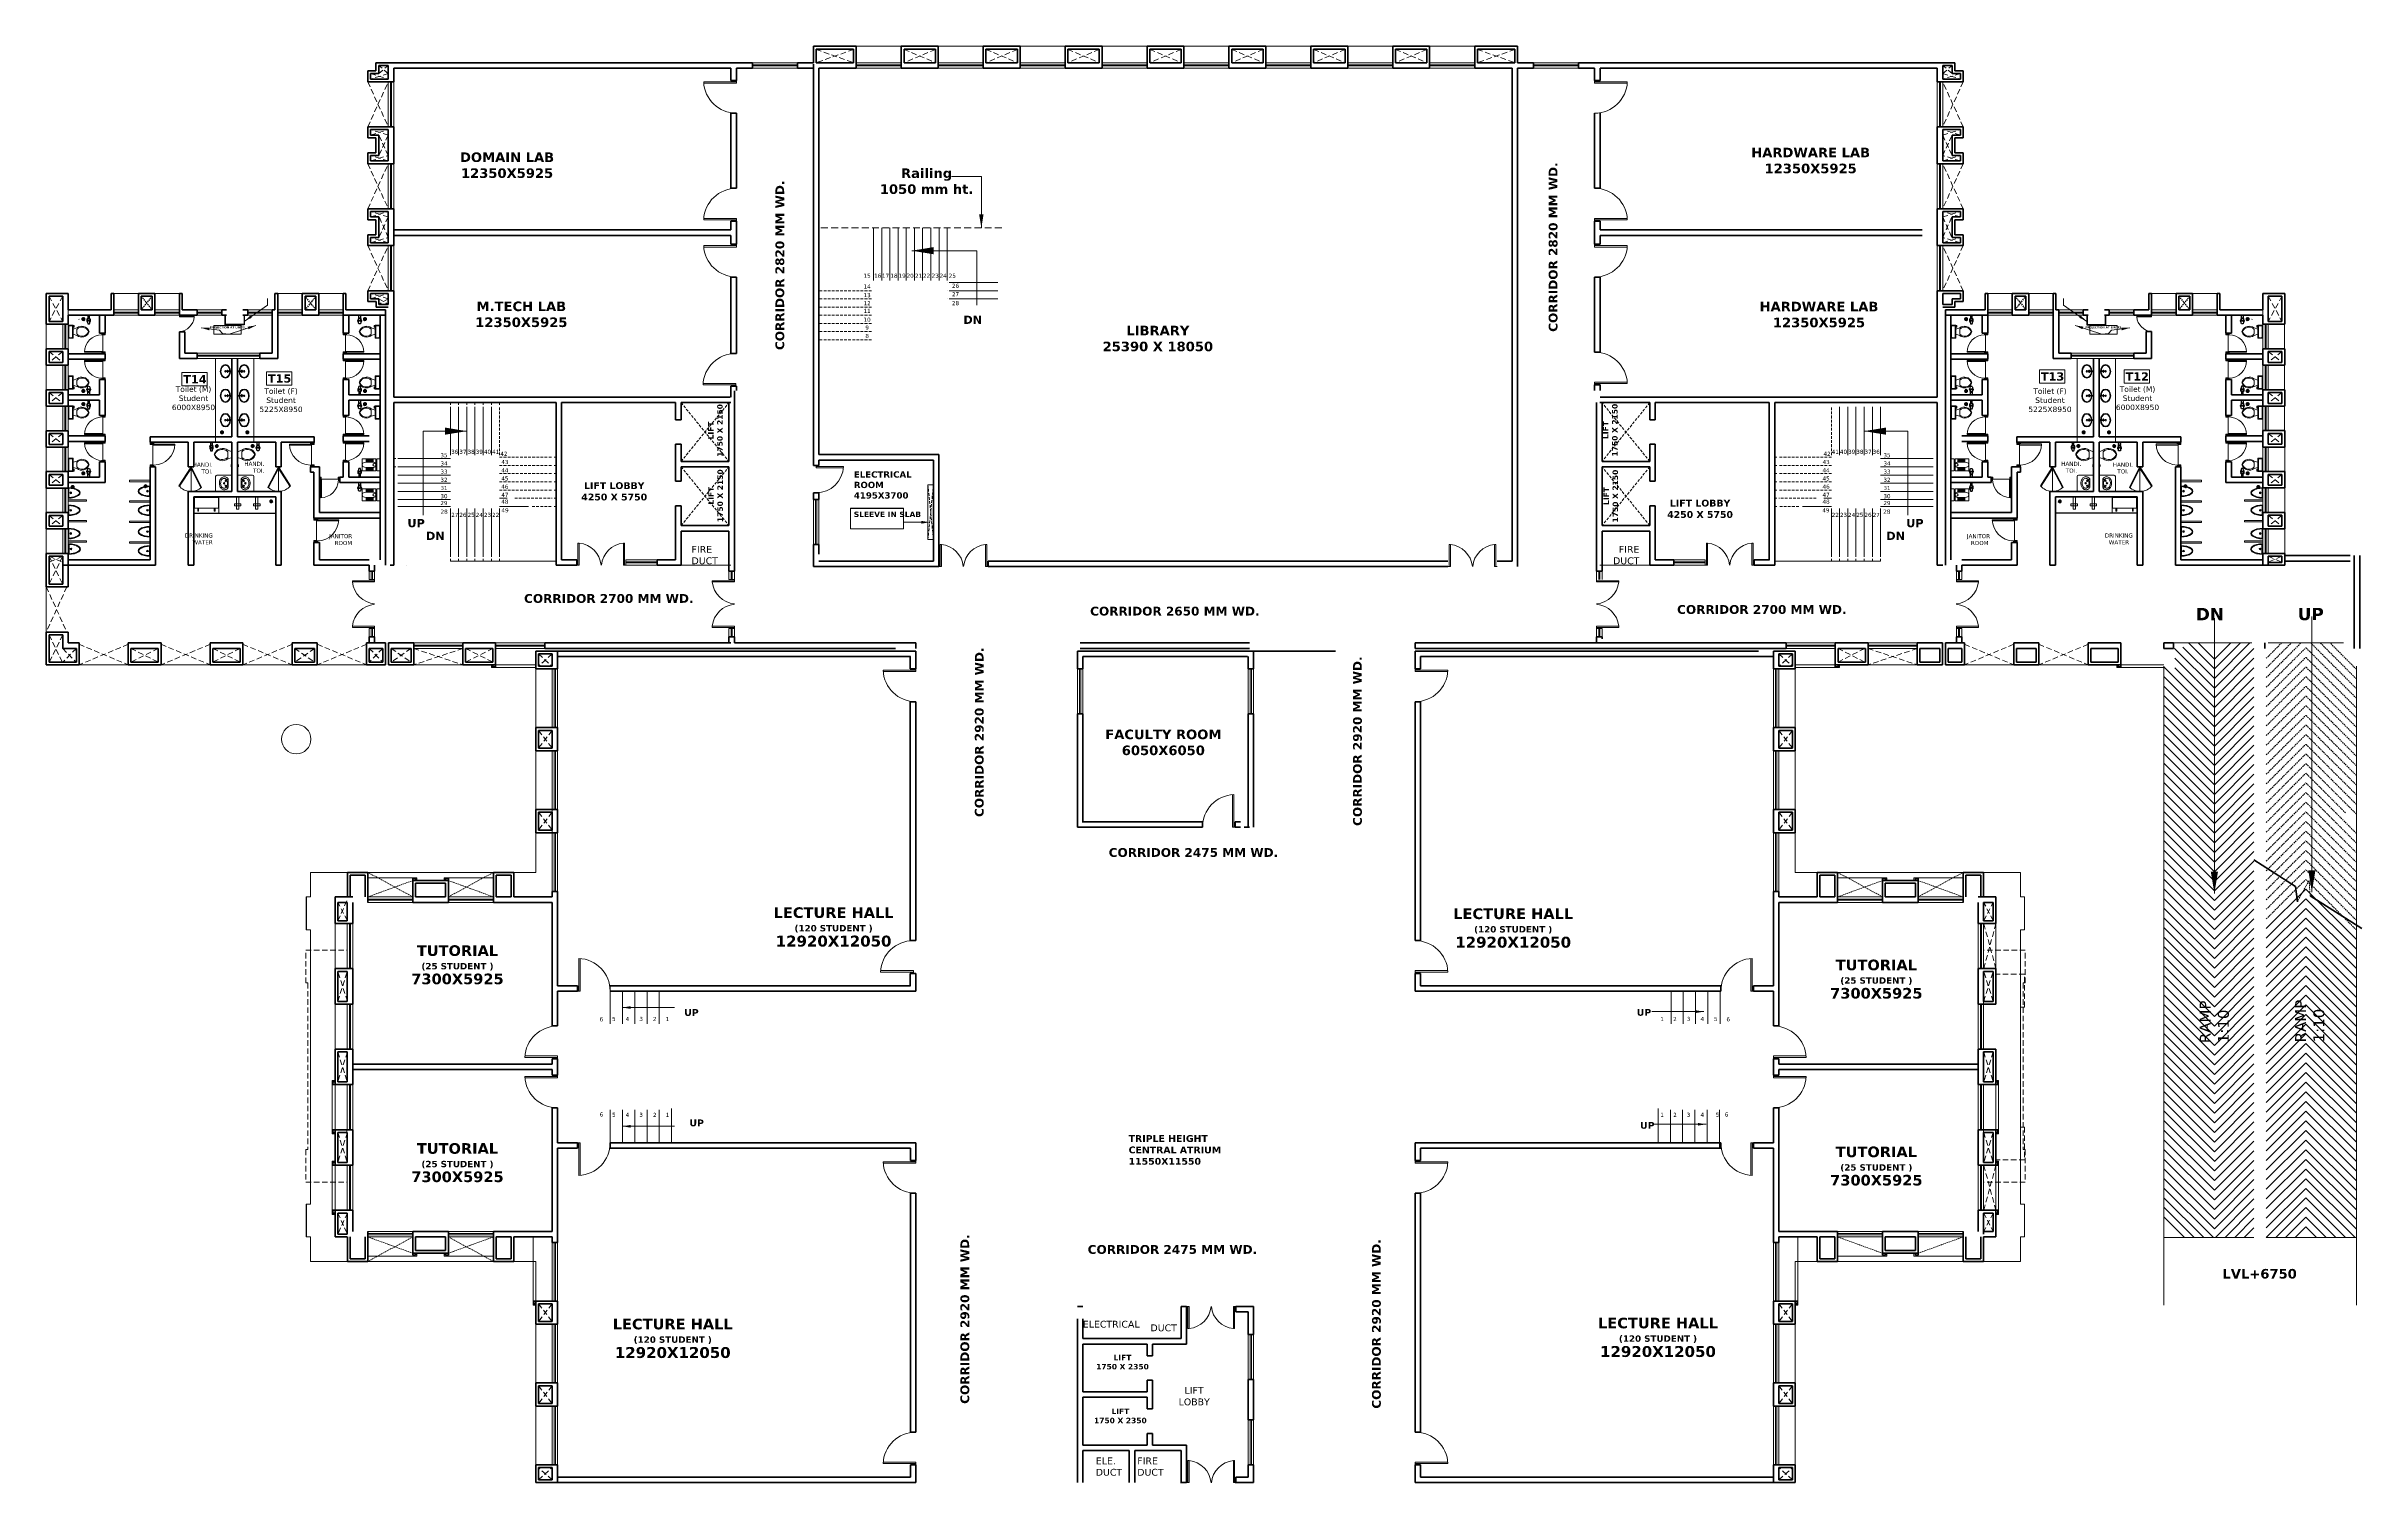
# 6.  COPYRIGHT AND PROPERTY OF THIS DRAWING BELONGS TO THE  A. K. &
# Model space of a CAD drawing. Header units: millimetres. Extents: x -907591 to 4513934, y -12317808 to 1850003.
# Drawn here: x -457415 to -372614, y -5715427 to -5662826 of the extents above; entities that cross this region are included whole.
import ezdxf

# ---------------------------------------------------------------- set-up
doc = ezdxf.new("R2010")
doc.units = ezdxf.units.MM
doc.header["$LTSCALE"] = 2
doc.header["$MEASUREMENT"] = 0
doc.linetypes.add('DASHED2', pattern=[0.375, 0.25, -0.125])
doc.linetypes.add('HIDDEN', pattern=[0.375, 0.25, -0.125])
for name, color, linetype, lineweight, true_color in [('AEROW', 7, 'Continuous', 15, 0x0d0d0d), ('DOT', 7, 'DASHED2', 0, 0x89067c), ('partation wall', 7, 'Continuous', 20, 0x525023), ('ROAD', 7, 'Continuous', 15, 0x004a6a)]:
    doc.layers.add(name, color=color, linetype=linetype, lineweight=lineweight, true_color=true_color)
for name, color, linetype, lineweight in [('DIM', 27, 'Continuous', 5), ('DOOR', 27, 'Continuous', 5), ('door text', 7, 'Continuous', 15), ('DUCT', 37, 'Continuous', 35), ('FIXTURE', 252, 'Continuous', 0), ('glass', 5, 'Continuous', 15), ('Layer1', 251, 'Continuous', 0), ('ldr', 11, 'Continuous', 25), ('RAMP', 253, 'Continuous', 9), ('SILL', 74, 'Continuous', 9), ('STAIR', 252, 'Continuous', 9), ('tap', 97, 'Continuous', 25), ('TEXT', 7, 'Continuous', 13), ('WAll', 250, 'Continuous', 35), ('WIN', 5, 'Continuous', 15)]:
    doc.layers.add(name, color=color, linetype=linetype, lineweight=lineweight)
doc.layers.add('Layer3', color=36, linetype='Continuous')
doc.styles.add('INNER DIM', font='', dxfattribs={"height": 250})
doc.styles.add('style2', font='')
doc.styles.get('INNER DIM').set_extended_font_data('Arial Narrow', bold=True)
doc.styles.get('style2').set_extended_font_data('Verdana')
doc.dimstyles.new('INNER DIM', dxfattribs={"dimscale": 0, "dimtxt": 250, "dimasz": 100, "dimexe": 50, "dimexo": 50, "dimgap": 50, "dimtad": 0, "dimdec": 0, "dimzin": 0, "dimdsep": 46, "dimtxsty": 'INNER DIM', "dimblk": 'ARCHTICK', "dimcen": 100, "dimdle": 50, "dimclrd": 256, "dimclre": 256, "dimclrt": 256, "dimadec": 0, "dimazin": 0, "dimtfac": 1, "dimtdec": 0, "dimtix": 1, "dimtmove": 2, "dimatfit": 3, "dimfxl": 50, "dimfxlon": 1, "dimtolj": 1, "dimtzin": 0, "dimlwd": -1, "dimlwe": -1, "dimarcsym": 1})

# ---------------------------------------------------------------- blocks, each defined once
blk = doc.blocks.new('A$C378B1DF0')
at = {"layer": 'DOOR', "ltscale": 0.1}
for p, q in [((1100, 0), (1100, 1196)), ((1150, 0), (1150, 1199)), ((1200, 0), (1100, 0))]:
    blk.add_line(p, q, dxfattribs=at)
blk.add_arc((1200, 0), 1200, 92.38802, 180, dxfattribs=at)
blk = doc.blocks.new('_ArchTick')
at = {"color": 0, "linetype": 'ByBlock', "const_width": 0.15}
blk.add_lwpolyline([(-0.5, -0.5), (0.5, 0.5)], dxfattribs=at)
blk = doc.blocks.new('1000 DOOR R')
at = {"layer": 'DOOR', "color": 252, "ltscale": 200}
for p, q in [((-900, -900), (0, -900)), ((-900, -900), (-900, -950)), ((0, -1000), (0, -900)), ((-900, -950), (0, -950))]:
    blk.add_line(p, q, dxfattribs=at)
blk.add_arc((96, -1003), 1001, 95.46124, 174.09882, dxfattribs=at)
blk = doc.blocks.new('A$C44E84F5B')
at = {"layer": 'SILL', "ltscale": 0.1, "extrusion": (0, 0, -1), "xscale": -0.8999999999990947, "yscale": 0.8999999999990947, "zscale": -0.900000000403865, "rotation": 180}
blk.add_blockref('1000 DOOR R', (0, 900), dxfattribs=at)
at = {"layer": 'SILL', "ltscale": 0.1, "extrusion": (0, 0, -1), "xscale": 0.8999999999990947, "yscale": 0.8999999999990947, "zscale": -0.900000000403865}
blk.add_blockref('1000 DOOR R', (0, 900), dxfattribs=at)
blk = doc.blocks.new('14')
at = {"layer": 'FIXTURE', "ltscale": 15000}
for centre in [(-65, 9), (-57, 28), (-38, 36), (-38, 9), (-20, 27), (-12, 9), (-57, -8), (-38, -15), (-19, -8)]:
    blk.add_circle(centre, 6.97, dxfattribs=at)
blk = doc.blocks.new('Toilet - top')
for p, q in [((-4.9, -6.4), (-3.4, -6.4)), ((-4.9, -7.1), (-4.9, -6.4)), ((-2.6, -7.1), (-4.9, -7.1)), ((-3.4, -6.4), (-3.4, -6)), ((-2.6, -6), (-2.6, -7.1)), ((-0.4, -6), (-1.9, -10.5)), ((5.6, -10.5), (-0.4, -10.5)), ((5.6, -6), (7.1, -10.5)), ((9.8, -4.5), (9.8, -1.5))]:
    blk.add_line(p, q)
blk.add_lwpolyline([(10.5, -6), (10.5, 0), (-5.2, 0), (-5.2, -6)], close=True)
for points in [[(-4.5, -1.5), (-4.5, -4.5)], [(9, -0.7), (-3.7, -0.7)], [(-3.7, -5.2), (9, -5.2)]]:
    blk.add_lwpolyline(points)
for centre, radius, start, end in [((-3.8, -1.4), 0.663, 81.8699, 188.1301), ((-3.8, -4.6), 0.663, 171.8699, 278.1301), ((5.3, -16.2), 9.13, 141.4691, 248.2606), ((5.8, -16.4), 8.5, 136.3677, 240.998), ((2.6, -22), 2, 240.998, 299.0018), ((2.6, -22.8), 2, 248.2606, 291.7393), ((0, -16.2), 9.13, 291.7393, 38.5307), ((-0.5, -16.4), 8.5, 299.0018, 43.6321), ((9.1, -1.4), 0.663, 351.8699, 98.1301), ((9.1, -4.6), 0.663, 261.8699, 8.1301)]:
    blk.add_arc(centre, radius, start, end)
blk = doc.blocks.new('basin')
at = {"layer": 'FIXTURE', "ltscale": 100}
for p, q in [((-2211988, -6264987), (-2211773, -6264987)), ((-2211988, -6264987), (-2211773, -6264987)), ((-2211988, -6265009), (-2211988, -6264987)), ((-2211773, -6265009), (-2211988, -6265009)), ((-2211773, -6265009), (-2211988, -6265009)), ((-2211834, -6265039), (-2211834, -6264957)), ((-2211834, -6265039), (-2211834, -6264957)), ((-2211821, -6264957), (-2211834, -6264957)), ((-2211821, -6265039), (-2211834, -6265039)), ((-2211821, -6265039), (-2211834, -6265039)), ((-2211821, -6264957), (-2211821, -6265039)), ((-2211821, -6264957), (-2211821, -6265039)), ((-2211773, -6264987), (-2211773, -6265009)), ((-2211773, -6264987), (-2211773, -6265009))]:
    blk.add_line(p, q, dxfattribs=at)
blk.add_ellipse((-2211745, -6265001), major_axis=(0, -247), ratio=0.753978, dxfattribs=at)
blk.add_ellipse((-2211745, -6265001), major_axis=(0, -247), ratio=0.753978, dxfattribs=at)
at = {"layer": 'FIXTURE', "ltscale": 100, "extrusion": (0, 0, -1)}
blk.add_ellipse((-2211748, -6265002), major_axis=(20, -20), ratio=1, start_param=5.497787, end_param=11.780972, dxfattribs=at)
at = {"layer": 'FIXTURE', "ltscale": 100}
blk.add_open_spline([(-2211745, -6265222), (-2211730, -6265222), (-2211715, -6265219), (-2211683, -6265206), (-2211666, -6265195), (-2211635, -6265164), (-2211622, -6265145), (-2211601, -6265101), (-2211593, -6265076), (-2211584, -6265024), (-2211583, -6264997), (-2211588, -6264944), (-2211594, -6264919), (-2211613, -6264872), (-2211625, -6264851), (-2211654, -6264817), (-2211670, -6264803), (-2211704, -6264785), (-2211722, -6264780), (-2211757, -6264778), (-2211775, -6264782), (-2211810, -6264797), (-2211827, -6264808), (-2211857, -6264840), (-2211870, -6264859), (-2211891, -6264904), (-2211898, -6264929), (-2211906, -6264981), (-2211907, -6265008), (-2211901, -6265061), (-2211894, -6265086), (-2211875, -6265132), (-2211863, -6265153), (-2211834, -6265187), (-2211817, -6265200), (-2211783, -6265217), (-2211765, -6265222), (-2211747, -6265222), (-2211746, -6265222), (-2211745, -6265222)], degree=3, knots=[0, 0, 0, 0, 0.297002, 0.297002, 0.648161, 0.648161, 0.99932, 0.99932, 1.350478, 1.350478, 1.701637, 1.701637, 2.052795, 2.052795, 2.403954, 2.403954, 2.755113, 2.755113, 3.106271, 3.106271, 3.45743, 3.45743, 3.808588, 3.808588, 4.159747, 4.159747, 4.510906, 4.510906, 4.862064, 4.862064, 5.213223, 5.213223, 5.564381, 5.564381, 5.91554, 5.91554, 6.266699, 6.266699, 6.283185, 6.283185, 6.283185, 6.283185], dxfattribs=at)
blk.add_open_spline([(-2211745, -6265222), (-2211730, -6265222), (-2211715, -6265219), (-2211683, -6265206), (-2211666, -6265195), (-2211635, -6265164), (-2211622, -6265145), (-2211601, -6265101), (-2211593, -6265076), (-2211584, -6265024), (-2211583, -6264997), (-2211588, -6264944), (-2211594, -6264919), (-2211613, -6264872), (-2211625, -6264851), (-2211654, -6264817), (-2211670, -6264803), (-2211704, -6264785), (-2211722, -6264780), (-2211757, -6264778), (-2211775, -6264782), (-2211810, -6264797), (-2211827, -6264808), (-2211857, -6264840), (-2211870, -6264859), (-2211891, -6264904), (-2211898, -6264929), (-2211906, -6264981), (-2211907, -6265008), (-2211901, -6265061), (-2211894, -6265086), (-2211875, -6265132), (-2211863, -6265153), (-2211834, -6265187), (-2211817, -6265200), (-2211783, -6265217), (-2211765, -6265222), (-2211747, -6265222), (-2211746, -6265222), (-2211745, -6265222)], degree=3, knots=[0, 0, 0, 0, 0.297002, 0.297002, 0.648161, 0.648161, 0.99932, 0.99932, 1.350478, 1.350478, 1.701637, 1.701637, 2.052795, 2.052795, 2.403954, 2.403954, 2.755113, 2.755113, 3.106271, 3.106271, 3.45743, 3.45743, 3.808588, 3.808588, 4.159747, 4.159747, 4.510906, 4.510906, 4.862064, 4.862064, 5.213223, 5.213223, 5.564381, 5.564381, 5.91554, 5.91554, 6.266699, 6.266699, 6.283185, 6.283185, 6.283185, 6.283185], dxfattribs=at)
blk = doc.blocks.new('uri')
at = {"layer": 'FIXTURE', "ltscale": 100}
for p, q in [((1256476, -5186874), (1256410, -5186874)), ((1256419, -5186851), (1256469, -5186895)), ((1256467, -5186852), (1256419, -5186897)), ((1256443, -5186842), (1256443, -5186908)), ((1256512, -5187049), (1256512, -5186706)), ((1256537, -5187074), (1256537, -5186680))]:
    blk.add_line(p, q, dxfattribs=at)
blk.add_circle((1256443, -5186874), 33, dxfattribs=at)
blk.add_ellipse((1256537, -5186877), major_axis=(438, 0), ratio=0.449067, start_param=1.570796, end_param=4.712389, dxfattribs=at)
blk.add_open_spline([(1256512, -5186706), (1256509, -5186706), (1256507, -5186706), (1256480, -5186707), (1256456, -5186709), (1256409, -5186714), (1256386, -5186718), (1256342, -5186726), (1256321, -5186732), (1256281, -5186743), (1256263, -5186750), (1256232, -5186763), (1256220, -5186769), (1256197, -5186782), (1256187, -5186788), (1256170, -5186800), (1256164, -5186806), (1256152, -5186817), (1256147, -5186823), (1256139, -5186833), (1256136, -5186838), (1256131, -5186847), (1256129, -5186852), (1256126, -5186861), (1256125, -5186865), (1256124, -5186873), (1256124, -5186878), (1256124, -5186886), (1256125, -5186890), (1256128, -5186899), (1256129, -5186904), (1256134, -5186913), (1256136, -5186917), (1256143, -5186927), (1256147, -5186931), (1256155, -5186941), (1256160, -5186945), (1256171, -5186955), (1256177, -5186959), (1256191, -5186968), (1256198, -5186973), (1256217, -5186984), (1256229, -5186990), (1256256, -5187001), (1256270, -5187007), (1256300, -5187017), (1256316, -5187022), (1256350, -5187030), (1256367, -5187033), (1256403, -5187039), (1256421, -5187042), (1256458, -5187046), (1256477, -5187047), (1256501, -5187048), (1256507, -5187049), (1256512, -5187049)], degree=3, knots=[1.629393, 1.629393, 1.629393, 1.629393, 1.648181, 1.648181, 1.818462, 1.818462, 1.988743, 1.988743, 2.159025, 2.159025, 2.329306, 2.329306, 2.461629, 2.461629, 2.593951, 2.593951, 2.703241, 2.703241, 2.812532, 2.812532, 2.903056, 2.903056, 2.993581, 2.993581, 3.084106, 3.084106, 3.17463, 3.17463, 3.265155, 3.265155, 3.35568, 3.35568, 3.446205, 3.446205, 3.536729, 3.536729, 3.627254, 3.627254, 3.717779, 3.717779, 3.808303, 3.808303, 3.942921, 3.942921, 4.077539, 4.077539, 4.212157, 4.212157, 4.346775, 4.346775, 4.481393, 4.481393, 4.616011, 4.616011, 4.653792, 4.653792, 4.653792, 4.653792], dxfattribs=at)
blk = doc.blocks.new('A$C3DC14F32')
at = {"layer": 'DOOR', "ltscale": 100}
for p, q in [((53, 115), (53, 757)), ((84, 80), (84, 755)), ((0, 0), (0, 115)), ((53, 115), (0, 115)), ((53, 80), (53, 115)), ((53, 80), (697, 80)), ((65, 0), (65, 80)), ((685, 80), (685, 0)), ((697, 115), (697, 80)), ((697, 115), (750, 115)), ((750, 115), (750, 0)), ((65, 0), (0, 0)), ((685, 0), (750, 0))]:
    blk.add_line(p, q, dxfattribs=at)
blk.add_arc((40, 100), 657, 1.30772, 88.89343, dxfattribs=at)
for points in [[(50, 115), (28, 70), (14, 34), (0, 24)], [(26, 115), (8, 92), (10, 56), (0, 44)], [(53, 82), (32, 32), (37, 21), (0, 12)], [(0, 81), (22, 62), (25, 15), (65, 0)], [(62, 80), (49, 49), (54, 24), (4, 0)], [(7, 115), (15, 90), (42, 75), (48, 24), (65, 10)], [(37, 115), (40, 96), (56, 76), (65, 61)], [(743, 115), (735, 90), (708, 75), (702, 24), (685, 10)], [(713, 115), (710, 96), (694, 76), (685, 61)], [(750, 81), (727, 62), (725, 15), (685, 0)], [(688, 80), (701, 49), (696, 24), (746, 0)], [(697, 82), (717, 32), (713, 21), (750, 12)], [(700, 115), (721, 70), (735, 34), (750, 24)], [(723, 115), (742, 92), (739, 56), (750, 44)]]:
    blk.add_spline(points, degree=3, dxfattribs=at)
blk = doc.blocks.new('A$C600A26A3')
at = {"layer": 'FIXTURE', "lineweight": -2, "ltscale": 200}
for p, q in [((118, 288), (118, 427)), ((118, -23), (118, 117)), ((140, 427), (140, 289)), ((140, -23), (140, 115)), ((140, -23), (140, 115)), ((140, -23), (140, 115)), ((161, 427), (161, 290)), ((161, 427), (161, 290)), ((161, -23), (161, 114)), ((161, -23), (161, 114)), ((183, 427), (183, 291)), ((183, -23), (183, 113)), ((205, 427), (205, 292)), ((205, -23), (205, 112)), ((227, 427), (227, 293)), ((227, -23), (227, 111)), ((478, 427), (478, -23)), ((631, 427), (508, 427)), ((508, 427), (508, -23)), ((631, -23), (631, 427)), ((508, -23), (631, -23))]:
    blk.add_line(p, q, dxfattribs=at)
for points in [[(478, 427), (-29, 427), (-29, -23), (478, -23)], [(53, 284), (376, 301)], [(53, 120), (379, 103)], [(249, 294), (249, 427)], [(249, 110), (249, -23)], [(270, 295), (270, 427)], [(270, 109), (270, -23)], [(292, 296), (292, 427)], [(292, 108), (292, -23)], [(314, 297), (314, 427)], [(314, 107), (314, -23)], [(335, 299), (335, 427)], [(335, 106), (335, -23)], [(357, 299), (357, 427)], [(357, 104), (357, -23)], [(379, 301), (379, 427)], [(379, 103), (379, -23)], [(631, -23), (631, 427), (508, 427)]]:
    blk.add_lwpolyline(points, dxfattribs=at)
blk.add_circle((423, 202), 54.8, dxfattribs=at)
for centre, radius, start, end in [((53, 202), 82.2, 90.42668, 269.57332), ((379, 202), 98.7, 264.23257, 91.68425)]:
    blk.add_arc(centre, radius, start, end, dxfattribs=at)
blk = doc.blocks.new('A$C74D42F1A')
at = {"layer": 'FIXTURE', "ltscale": 0.75}
for p, q in [((600, 919), (0, 919)), ((0, 919), (0, 0)), ((580, 893), (183, 893)), ((183, 893), (183, 19)), ((580, 19), (580, 893)), ((600, 0), (600, 919)), ((0, 0), (600, 0)), ((72, 745), (72, 772)), ((72, 772), (183, 772)), ((183, 745), (72, 745)), ((183, 168), (72, 168)), ((72, 168), (72, 141)), ((72, 141), (183, 141)), ((183, 772), (183, 745)), ((183, 141), (183, 168)), ((183, 19), (580, 19))]:
    blk.add_line(p, q, dxfattribs=at)
blk = doc.blocks.new('ryr')
at = {"layer": 'tap', "ltscale": 100}
for p, q in [((1982563, -4956367), (1982561, -4956374)), ((1982561, -4956385), (1982565, -4956394)), ((1982569, -4956358), (1982576, -4956353)), ((1982573, -4956401), (1982582, -4956405)), ((1982584, -4956350), (1982590, -4956350)), ((1982602, -4956403), (1982593, -4956406)), ((1982598, -4956352), (1982605, -4956355)), ((1982614, -4956390), (1982610, -4956396)), ((1982611, -4956361), (1982614, -4956367)), ((1982616, -4956374), (1982616, -4956382)), ((1982666, -4956368), (1982666, -4956388))]:
    blk.add_line(p, q, dxfattribs=at)
blk.add_circle((1982588, -4956378), 20, dxfattribs=at)
for centre, radius, start, end in [((1982556, -4956378), 48, 160.1952, 199.8048), ((1982548, -4956509), 152, 81.7623, 103.9834), ((1982548, -4956247), 152, 256.0166, 279.8379), ((1982564, -4956380), 34.6, 56.5528, 138.7143), ((1982564, -4956376), 34.6, 221.3317, 306.2699), ((1982557, -4956379), 6.73, 307.8899, 56.9197), ((1982563, -4956360), 6.39, 264.6602, 25.1394), ((1982569, -4956398), 5.26, 323.2148, 132.0605), ((1982579, -4956350), 4.3, 217.9729, 357.2544), ((1982587, -4956410), 7.04, 39.9617, 136.8268), ((1982595, -4956349), 4.62, 195.6991, 319.6996), ((1982588, -4956378), 28, 279.2436, 279.2439), ((1982608, -4956402), 6.38, 69.0303, 190.3369), ((1982609, -4956357), 4.58, 156.5927, 294.6638), ((1982633, -4956441), 80.2, 65.5625, 105.3327), ((1982615, -4956371), 3.66, 111.8615, 279.3097), ((1982617, -4956386), 4.61, 99.2597, 228.4484), ((1982633, -4956315), 80.2, 254.6673, 294.4375)]:
    blk.add_arc(centre, radius, start, end, dxfattribs=at)
blk = doc.blocks.new('zzzz')
at = {"layer": 'FIXTURE', "ltscale": 100}
blk.add_lwpolyline([(-1588507, -5738208), (-1588742, -5738208), (-1588742, -5738276), (-1588507, -5738276)], close=True, dxfattribs=at)
blk.add_lwpolyline([(-1588667, -5737950), (-1588667, -5738401), (-1588582, -5738401), (-1588582, -5737950)], dxfattribs=at)
blk = doc.blocks.new('A$C7E617290')
at = {"layer": 'DOOR', "ltscale": 0.1}
for p, q in [((321, 762), (0, 143)), ((343, 750), (343, 800)), ((364, 764), (738, 185)), ((343, 750), (22, 132)), ((343, 750), (717, 171))]:
    blk.add_line(p, q, dxfattribs=at)
at = {"layer": 'ROAD', "ltscale": 0.1}
for q in [(321, 762), (364, 764)]:
    blk.add_line((343, 750), q, dxfattribs=at)
at = {"layer": 'SILL', "ltscale": 0.1}
blk.add_arc((350, 499), 499, 225.48842, 320.91108, dxfattribs=at)
blk = doc.blocks.new('A$C04A64DAF')
at = {"layer": 'FIXTURE', "ltscale": 200}
for p, q in [((-461, 212), (-461, -212)), ((-426, 181), (-413, 196)), ((-426, 181), (-318, 88)), ((-413, 196), (-305, 103)), ((-328, 150), (-368, 104)), ((-368, 104), (-353, 91)), ((-313, 137), (-353, 91)), ((-328, 150), (-313, 137)), ((-318, 88), (-305, 103)), ((-426, -184), (-318, -91)), ((-426, -184), (-413, -199)), ((-413, -199), (-305, -106)), ((-368, -107), (-353, -94)), ((-328, -153), (-368, -107)), ((-313, -140), (-353, -94)), ((-328, -153), (-313, -140)), ((-318, -91), (-305, -106))]:
    blk.add_line(p, q, dxfattribs=at)
for centre, radius in [((-259, -2), 35.3), ((-259, -2), 30.3), ((-278, 1), 3.38), ((-266, 17), 3.38), ((-246, 14), 3.38), ((-271, -17), 3.38), ((-251, -20), 3.38), ((-239, -4), 3.38)]:
    blk.add_circle(centre, radius, dxfattribs=at)
for points, knots in [([(-461, -212), (-449, -229), (-436, -245), (-404, -274), (-385, -288), (-344, -308), (-321, -314), (-275, -320), (-252, -318), (-207, -307), (-186, -297), (-147, -272), (-130, -257), (-99, -222), (-86, -203), (-52, -138), (-38, -87), (-30, 11), (-34, 59), (-54, 137), (-67, 168), (-97, 219), (-113, 239), (-149, 274), (-170, 289), (-216, 310), (-241, 317), (-288, 319), (-309, 317), (-350, 305), (-369, 296), (-404, 274), (-420, 260), (-444, 234), (-453, 223), (-461, 212)], [2.3434037, 2.3434037, 2.3434037, 2.3434037, 2.5639545, 2.5639545, 2.8139838, 2.8139838, 3.0640131, 3.0640131, 3.3140424, 3.3140424, 3.5640717, 3.5640717, 3.814101, 3.814101, 4.0641303, 4.0641303, 4.5927571, 4.5927571, 5.0683134, 5.0683134, 5.4204663, 5.4204663, 5.6957083, 5.6957083, 5.9709503, 5.9709503, 6.2461923, 6.2461923, 6.4748705, 6.4748705, 6.7035486, 6.7035486, 6.9322268, 6.9322268, 7.0813743, 7.0813743, 7.0813743, 7.0813743]), ([(-388, 149), (-396, 135), (-403, 119), (-414, 85), (-418, 68), (-426, 16), (-426, -18), (-416, -85), (-406, -116), (-391, -147), (-390, -149), (-388, -152)], [0.8939572, 0.8939572, 0.8939572, 0.8939572, 1.1258009, 1.1258009, 1.3576445, 1.3576445, 1.7805276, 1.7805276, 2.2034108, 2.2034108, 2.2476354, 2.2476354, 2.2476354, 2.2476354]), ([(-376, -171), (-367, -185), (-356, -196), (-332, -218), (-317, -227), (-286, -239), (-270, -242), (-233, -240), (-212, -234), (-174, -210), (-156, -193), (-126, -150), (-114, -124), (-97, -68), (-93, -38), (-92, 23), (-95, 54), (-110, 111), (-121, 137), (-150, 182), (-167, 201), (-205, 227), (-225, 235), (-261, 239), (-276, 238), (-306, 229), (-320, 222), (-347, 203), (-359, 190), (-373, 173), (-375, 169), (-377, 166)], [2.3559854, 2.3559854, 2.3559854, 2.3559854, 2.5901664, 2.5901664, 2.8792758, 2.8792758, 3.1683852, 3.1683852, 3.5483217, 3.5483217, 3.9282582, 3.9282582, 4.3081948, 4.3081948, 4.6881313, 4.6881313, 5.0680679, 5.0680679, 5.4480044, 5.4480044, 5.827941, 5.827941, 6.2078775, 6.2078775, 6.4799802, 6.4799802, 6.752083, 6.752083, 7.0241857, 7.0241857, 7.0813743, 7.0813743, 7.0813743, 7.0813743])]:
    blk.add_open_spline(points, degree=3, knots=knots, dxfattribs=at)
blk = doc.blocks.new('A$C74827424')
at = {"layer": 'Layer3'}
for p, q in [((0, 0.4), (0, 1.1)), ((2.9, 0.4), (2.9, 1.1))]:
    blk.add_line(p, q, dxfattribs=at)
for points in [[(0.5, 0.3), (0, 0.3), (0, 0.5), (0.5, 0.5)], [(2.4, 0.5), (2.9, 0.5), (2.9, 0.3), (2.4, 0.3)]]:
    blk.add_lwpolyline(points, dxfattribs=at)
blk.add_lwpolyline([(0.5, 0.8), (2.4, 0.8), (2.4, 0), (0.5, 0)], close=True, dxfattribs=at)
blk = doc.blocks.new('A$C7AA60F0C')
at = {"layer": 'FIXTURE', "ltscale": 100}
for p, q in [((403, 285), (247, 337)), ((247, 285), (247, 78)), ((403, 78), (247, 26)), ((403, 285), (403, 78)), ((394, -199), (403, -199))]:
    blk.add_line(p, q, dxfattribs=at)
at = {"layer": 'FIXTURE', "ltscale": 100, "extrusion": (0, 0, -1)}
for centre, major_axis, start_param, end_param in [((-178, 181), (48.9, -48.9), 1.97677, 2.735616), ((50, 90), (223, -223), 2.735616, 4.599479), ((50, 273), (223, 223), 1.683704, 3.547566), ((-152, 181), (48.9, 48.9), 3.42081, 4.433168), ((44, 73), (208, -208), 2.862371, 4.688514), ((44, 290), (208, -208), 0.023871, 1.850014)]:
    blk.add_ellipse(centre, major_axis=major_axis, ratio=1, start_param=start_param, end_param=end_param, dxfattribs=at)
at = {"layer": 'FIXTURE', "ltscale": 100, "xscale": -28.69686868808184, "yscale": 28.69686868808184, "zscale": 28.69686868808184, "rotation": 270}
blk.add_blockref('A$C74827424', (371, -262), dxfattribs=at)
blk = doc.blocks.new('7u6ujuj')
at = {"layer": 'DOOR', "ltscale": 100}
blk.add_line((-1457856, -5384786), (-1457862, -5384789), dxfattribs=at)
at = {"layer": 'DOT', "lineweight": 25, "ltscale": 100}
for p, q in [((-1466537, -5383939), (-1466137, -5384439)), ((-1466537, -5384439), (-1466137, -5383939)), ((-1460537, -5383939), (-1460137, -5384439)), ((-1460137, -5383939), (-1460537, -5384439))]:
    blk.add_line(p, q, dxfattribs=at)
at = {"layer": 'DOT', "ltscale": 400}
for p, q in [((-1457262, -5383939), (-1456762, -5384864)), ((-1456762, -5383939), (-1457262, -5384864)), ((-1457262, -5385964), (-1456762, -5386364)), ((-1456762, -5385964), (-1457262, -5386364)), ((-1457262, -5387464), (-1456762, -5387864)), ((-1456762, -5387464), (-1457262, -5387864)), ((-1457262, -5388964), (-1456762, -5389364)), ((-1456762, -5388964), (-1457262, -5389364)), ((-1457262, -5390464), (-1456762, -5390864)), ((-1456762, -5390464), (-1457262, -5390864)), ((-1457262, -5391964), (-1456762, -5392364)), ((-1456762, -5391964), (-1457262, -5392364)), ((-1457261, -5393464), (-1456761, -5393689)), ((-1456761, -5393464), (-1457261, -5393679))]:
    blk.add_line(p, q, dxfattribs=at)
at = {"layer": 'glass', "ltscale": 100}
for p, q in [((-1467537, -5384519), (-1466637, -5384519)), ((-1467537, -5384559), (-1466637, -5384559)), ((-1466037, -5384519), (-1465137, -5384519)), ((-1466037, -5384559), (-1465137, -5384559)), ((-1464037, -5384519), (-1464937, -5384519)), ((-1464037, -5384559), (-1464937, -5384559)), ((-1463086, -5384519), (-1462186, -5384519)), ((-1463086, -5384559), (-1462186, -5384559)), ((-1461537, -5384519), (-1460637, -5384519)), ((-1461537, -5384559), (-1460637, -5384559)), ((-1460037, -5384519), (-1459137, -5384519)), ((-1460037, -5384559), (-1459137, -5384559)), ((-1457382, -5384964), (-1457382, -5385864)), ((-1457342, -5384964), (-1457342, -5385864)), ((-1464487, -5386101), (-1462187, -5386101)), ((-1464487, -5386141), (-1462187, -5386141)), ((-1457382, -5386464), (-1457382, -5387364)), ((-1457342, -5386464), (-1457342, -5387364)), ((-1457382, -5387965), (-1457382, -5388865)), ((-1457342, -5387965), (-1457342, -5388865)), ((-1457382, -5389465), (-1457382, -5390365)), ((-1457342, -5389465), (-1457342, -5390365)), ((-1457382, -5390964), (-1457382, -5391864)), ((-1457342, -5390964), (-1457342, -5391864)), ((-1457382, -5392464), (-1457382, -5393364)), ((-1457342, -5392464), (-1457342, -5393364))]:
    blk.add_line(p, q, dxfattribs=at)
at = {"layer": 'Layer1', "color": 0, "ltscale": 0.1}
for p, q in [((-1465162, -5390189), (-1465162, -5391089)), ((-1464262, -5391089), (-1464262, -5390539)), ((-1464212, -5390489), (-1463662, -5390489)), ((-1462912, -5390489), (-1463462, -5390489)), ((-1462862, -5391089), (-1462862, -5390539)), ((-1461962, -5390189), (-1461962, -5391089))]:
    blk.add_line(p, q, dxfattribs=at)
for centre, start, end in [((-1464212, -5390539), 90, 180), ((-1462912, -5390539), 0, 90)]:
    blk.add_arc(centre, 50, start, end, dxfattribs=at)
at = {"layer": 'ldr', "ltscale": 100}
for points in [[(-1463911, -5384639), (-1463911, -5384989), (-1463212, -5384989), (-1463212, -5384639)], [(-1463901, -5384639), (-1463901, -5384979), (-1463222, -5384979), (-1463222, -5384639)]]:
    blk.add_lwpolyline(points, dxfattribs=at)
at = {"layer": 'partation wall', "ltscale": 100}
for p, q in [((-1464262, -5386221), (-1464262, -5389247)), ((-1462862, -5389247), (-1462862, -5386221)), ((-1460462, -5390683), (-1459712, -5390683)), ((-1460462, -5390733), (-1459712, -5390733)), ((-1459712, -5390733), (-1459712, -5390683)), ((-1460462, -5391433), (-1459712, -5391433)), ((-1460462, -5391483), (-1459712, -5391483)), ((-1459712, -5391483), (-1459712, -5391433)), ((-1458137, -5391402), (-1458137, -5391452)), ((-1458137, -5391402), (-1457462, -5391402)), ((-1458137, -5391452), (-1457462, -5391452)), ((-1460462, -5392183), (-1459712, -5392183)), ((-1460462, -5392233), (-1459712, -5392233)), ((-1459712, -5392233), (-1459712, -5392183)), ((-1458137, -5392152), (-1458137, -5392202)), ((-1458137, -5392152), (-1457462, -5392152)), ((-1458137, -5392202), (-1457462, -5392202)), ((-1460462, -5392933), (-1459712, -5392933)), ((-1460462, -5392983), (-1459712, -5392983)), ((-1459712, -5392983), (-1459712, -5392933)), ((-1458137, -5392902), (-1458137, -5392952)), ((-1458137, -5392902), (-1457462, -5392902)), ((-1458137, -5392952), (-1457462, -5392952))]:
    blk.add_line(p, q, dxfattribs=at)
at = {"layer": 'SILL', "ltscale": 100}
for p, q in [((-1457462, -5391864), (-1457462, -5383839)), ((-1467537, -5384439), (-1466637, -5384439)), ((-1467537, -5384639), (-1466637, -5384639)), ((-1466037, -5384439), (-1465137, -5384439)), ((-1466037, -5384639), (-1465137, -5384639)), ((-1464037, -5384439), (-1464937, -5384439)), ((-1464037, -5384639), (-1464928, -5384639)), ((-1463086, -5384439), (-1462186, -5384439)), ((-1463086, -5384639), (-1462186, -5384639)), ((-1461537, -5384439), (-1460637, -5384439)), ((-1461537, -5384639), (-1460637, -5384639)), ((-1460037, -5384439), (-1459137, -5384439)), ((-1460037, -5384639), (-1458962, -5384639)), ((-1457262, -5384964), (-1457262, -5385864)), ((-1464487, -5386021), (-1462187, -5386021)), ((-1464487, -5386221), (-1462187, -5386221)), ((-1457262, -5386464), (-1457262, -5387364)), ((-1457262, -5387964), (-1457262, -5388864)), ((-1457262, -5389464), (-1457262, -5390364)), ((-1457262, -5390964), (-1457262, -5391864)), ((-1457462, -5393364), (-1457462, -5392464)), ((-1457262, -5393364), (-1457262, -5392464))]:
    blk.add_line(p, q, dxfattribs=at)
at = {"layer": 'TEXT', "ltscale": 100}
for points in [[(-1463802, -5385016), (-1462795, -5385016), (-1462795, -5385334), (-1463802, -5385334)], [(-1465641, -5386637), (-1464719, -5386637), (-1464719, -5387124), (-1465641, -5387124)], [(-1462541, -5386637), (-1461618, -5386637), (-1461618, -5387124), (-1462541, -5387124)]]:
    blk.add_lwpolyline(points, close=True, dxfattribs=at)
at = {"layer": 'WAll', "ltscale": 100}
for p, q in [((-1467537, -5383839), (-1467637, -5383839)), ((-1467637, -5383839), (-1467637, -5384439)), ((-1467537, -5385296), (-1467537, -5383839)), ((-1466037, -5383839), (-1466637, -5383839)), ((-1466637, -5384639), (-1466637, -5383839)), ((-1466137, -5383939), (-1466537, -5383939)), ((-1466137, -5383939), (-1466537, -5383939)), ((-1466537, -5384439), (-1466537, -5383939)), ((-1466137, -5384439), (-1466137, -5383939)), ((-1466037, -5384639), (-1466037, -5383839)), ((-1465037, -5383839), (-1465137, -5383839)), ((-1465037, -5383839), (-1465137, -5383839)), ((-1465137, -5383839), (-1465137, -5384879)), ((-1465037, -5383839), (-1465037, -5384439)), ((-1461537, -5383839), (-1461637, -5383839)), ((-1461637, -5383839), (-1461637, -5384439)), ((-1461537, -5383839), (-1461537, -5384639)), ((-1460037, -5383839), (-1460637, -5383839)), ((-1460037, -5383839), (-1460637, -5383839)), ((-1460637, -5383839), (-1460637, -5384639)), ((-1460137, -5383939), (-1460537, -5383939)), ((-1460137, -5383939), (-1460537, -5383939)), ((-1460537, -5383939), (-1460537, -5384439)), ((-1460137, -5383939), (-1460137, -5384439)), ((-1460037, -5383839), (-1460037, -5384639)), ((-1459137, -5383839), (-1459037, -5383839)), ((-1459037, -5383839), (-1459137, -5383839)), ((-1459137, -5383839), (-1459137, -5383839)), ((-1459137, -5383839), (-1459137, -5384639)), ((-1459137, -5384439), (-1459137, -5383939)), ((-1459037, -5384439), (-1459037, -5383839)), ((-1459037, -5383939), (-1459037, -5384439)), ((-1456662, -5383839), (-1457462, -5383839)), ((-1457462, -5383839), (-1457462, -5384439)), ((-1456662, -5383839), (-1457361, -5383839)), ((-1456762, -5383939), (-1457262, -5383939)), ((-1457262, -5383939), (-1457262, -5384864)), ((-1456762, -5383939), (-1457262, -5383939)), ((-1456762, -5383939), (-1456762, -5384864)), ((-1456662, -5384964), (-1456662, -5383839)), ((-1467637, -5384439), (-1469087, -5384439)), ((-1469086, -5384439), (-1469086, -5393789)), ((-1468886, -5384639), (-1468886, -5393589)), ((-1467737, -5384639), (-1468886, -5384639)), ((-1467737, -5385296), (-1467737, -5384639)), ((-1467737, -5384639), (-1467537, -5384639)), ((-1466637, -5384639), (-1466037, -5384639)), ((-1466137, -5384439), (-1466537, -5384439)), ((-1465137, -5384639), (-1465137, -5386221)), ((-1464937, -5384439), (-1465037, -5384439)), ((-1464937, -5384439), (-1464937, -5384879)), ((-1464937, -5384539), (-1464937, -5386021)), ((-1464037, -5384639), (-1464037, -5384439)), ((-1464037, -5384439), (-1463862, -5384439)), ((-1464037, -5384639), (-1463862, -5384639)), ((-1463087, -5384439), (-1463262, -5384439)), ((-1463087, -5384639), (-1463262, -5384639)), ((-1463086, -5384439), (-1463261, -5384439)), ((-1463086, -5384639), (-1463261, -5384639)), ((-1463087, -5384639), (-1463087, -5384439)), ((-1463086, -5384639), (-1463086, -5384439)), ((-1463086, -5384439), (-1463086, -5384639)), ((-1461637, -5384439), (-1462186, -5384439)), ((-1462186, -5384439), (-1462186, -5384639)), ((-1461537, -5384639), (-1462186, -5384639)), ((-1460037, -5384639), (-1460637, -5384639)), ((-1460137, -5384439), (-1460537, -5384439)), ((-1457462, -5384639), (-1459137, -5384639)), ((-1457462, -5384439), (-1459037, -5384439)), ((-1458812, -5385296), (-1458812, -5384639)), ((-1458612, -5385296), (-1458612, -5384639)), ((-1457462, -5384639), (-1457462, -5384964)), ((-1467537, -5385296), (-1467737, -5385296)), ((-1461737, -5385239), (-1461737, -5386021)), ((-1461537, -5385239), (-1461737, -5385239)), ((-1461537, -5385239), (-1461537, -5386221)), ((-1458812, -5385296), (-1458612, -5385296)), ((-1456662, -5384964), (-1457462, -5384964)), ((-1456762, -5384864), (-1457262, -5384864)), ((-1467537, -5386046), (-1468887, -5386046)), ((-1467537, -5386246), (-1468887, -5386246)), ((-1467537, -5386246), (-1467537, -5386046)), ((-1465137, -5386221), (-1464937, -5386221)), ((-1465137, -5386221), (-1464487, -5386221)), ((-1464487, -5386021), (-1464937, -5386021)), ((-1464487, -5386021), (-1464487, -5386221)), ((-1463662, -5386221), (-1463662, -5389089)), ((-1463462, -5386221), (-1463462, -5389089)), ((-1462187, -5386021), (-1462187, -5386221)), ((-1462187, -5386021), (-1461737, -5386021)), ((-1462187, -5386221), (-1461537, -5386221)), ((-1458812, -5386246), (-1458812, -5386046)), ((-1458812, -5386046), (-1457462, -5386046)), ((-1458812, -5386246), (-1457462, -5386246)), ((-1456662, -5385864), (-1457462, -5385864)), ((-1457462, -5386464), (-1457462, -5385864)), ((-1456662, -5386464), (-1457462, -5386464)), ((-1457262, -5385964), (-1457262, -5386364)), ((-1456762, -5385964), (-1457262, -5385964)), ((-1456762, -5386364), (-1457262, -5386364)), ((-1456762, -5385964), (-1456762, -5386364)), ((-1456662, -5386464), (-1456662, -5385864)), ((-1467737, -5387552), (-1467737, -5386996)), ((-1467537, -5386996), (-1467737, -5386996)), ((-1467537, -5388308), (-1467537, -5386996)), ((-1458812, -5388308), (-1458812, -5386996)), ((-1458812, -5386996), (-1458612, -5386996)), ((-1458612, -5387552), (-1458612, -5386996)), ((-1456662, -5387364), (-1457462, -5387364)), ((-1457462, -5387964), (-1457462, -5387364)), ((-1456662, -5387964), (-1456662, -5387364)), ((-1467737, -5387552), (-1468887, -5387552)), ((-1467737, -5387752), (-1468887, -5387752)), ((-1467737, -5388308), (-1467737, -5387752)), ((-1458612, -5387552), (-1457462, -5387552)), ((-1458612, -5388308), (-1458612, -5387752)), ((-1458612, -5387752), (-1457462, -5387752)), ((-1456662, -5387964), (-1457462, -5387964)), ((-1457262, -5387464), (-1457262, -5387864)), ((-1456762, -5387464), (-1457262, -5387464)), ((-1456762, -5387864), (-1457262, -5387864)), ((-1456762, -5387464), (-1456762, -5387864)), ((-1467537, -5389058), (-1468487, -5389058)), ((-1467537, -5388308), (-1467737, -5388308)), ((-1467537, -5389258), (-1467537, -5389058)), ((-1458812, -5388308), (-1458612, -5388308)), ((-1458812, -5389258), (-1458812, -5389058)), ((-1458812, -5389058), (-1457462, -5389058)), ((-1456662, -5388864), (-1457462, -5388864)), ((-1457462, -5389464), (-1457462, -5388864)), ((-1457262, -5388964), (-1457262, -5389364)), ((-1456762, -5388964), (-1457262, -5388964)), ((-1456762, -5388964), (-1456762, -5389364)), ((-1456662, -5389464), (-1456662, -5388864)), ((-1467537, -5389258), (-1468487, -5389258)), ((-1466475, -5389294), (-1466475, -5389089)), ((-1463662, -5389089), (-1466475, -5389089)), ((-1465261, -5389289), (-1466475, -5389289)), ((-1465261, -5389289), (-1465261, -5390189)), ((-1465061, -5389289), (-1465061, -5389807)), ((-1465061, -5389289), (-1465061, -5390189)), ((-1463662, -5389289), (-1465061, -5389289)), ((-1463662, -5389289), (-1463662, -5389807)), ((-1463662, -5389289), (-1463662, -5391089)), ((-1463462, -5389089), (-1460462, -5389089)), ((-1463462, -5389289), (-1463462, -5389807)), ((-1463462, -5389289), (-1463462, -5391089)), ((-1462062, -5389289), (-1463462, -5389289)), ((-1462062, -5390189), (-1462062, -5389289)), ((-1461862, -5390189), (-1461862, -5389289)), ((-1461862, -5389289), (-1460462, -5389289)), ((-1460462, -5389289), (-1460462, -5389089)), ((-1458812, -5389258), (-1457462, -5389258)), ((-1456662, -5389464), (-1457462, -5389464)), ((-1456762, -5389364), (-1457262, -5389364)), ((-1467737, -5390564), (-1468887, -5390564)), ((-1467411, -5390764), (-1468887, -5390764)), ((-1468886, -5390564), (-1467737, -5390564)), ((-1467737, -5390564), (-1467737, -5390008)), ((-1467537, -5390008), (-1467737, -5390008)), ((-1467537, -5390564), (-1467537, -5390008)), ((-1467411, -5390564), (-1467537, -5390564)), ((-1467411, -5390764), (-1467411, -5390564)), ((-1466661, -5391864), (-1466661, -5390189)), ((-1466337, -5390189), (-1466661, -5390189)), ((-1466461, -5390407), (-1466461, -5390389)), ((-1466337, -5390389), (-1466461, -5390389)), ((-1466461, -5392064), (-1466461, -5390407)), ((-1466337, -5390389), (-1466337, -5390189)), ((-1465061, -5390189), (-1465261, -5390189)), ((-1465261, -5390189), (-1465061, -5390189)), ((-1462062, -5390189), (-1462062, -5390007)), ((-1462062, -5390189), (-1461862, -5390189)), ((-1460662, -5393789), (-1460662, -5390189)), ((-1460662, -5390189), (-1460462, -5390189)), ((-1460462, -5393589), (-1460462, -5390189)), ((-1458812, -5390764), (-1458812, -5390008)), ((-1458812, -5390008), (-1458612, -5390008)), ((-1458812, -5390764), (-1457462, -5390764)), ((-1458612, -5390564), (-1458612, -5390008)), ((-1458612, -5390564), (-1457462, -5390564)), ((-1456662, -5390364), (-1457462, -5390364)), ((-1457462, -5390964), (-1457462, -5390364)), ((-1457262, -5390464), (-1457262, -5390864)), ((-1456762, -5390464), (-1457262, -5390464)), ((-1456762, -5390464), (-1456762, -5390864)), ((-1456662, -5390964), (-1456662, -5390364)), ((-1463662, -5391089), (-1465261, -5391089)), ((-1465261, -5391089), (-1465261, -5393789)), ((-1463662, -5391089), (-1465261, -5391089)), ((-1462062, -5391289), (-1465061, -5391289)), ((-1465061, -5391289), (-1465061, -5393789)), ((-1461862, -5391089), (-1463462, -5391089)), ((-1462062, -5393789), (-1462062, -5391289)), ((-1461862, -5393789), (-1461862, -5391089)), ((-1456662, -5390964), (-1457462, -5390964)), ((-1456762, -5390864), (-1457262, -5390864)), ((-1467411, -5391864), (-1468887, -5391864)), ((-1466661, -5391864), (-1468887, -5391864)), ((-1466461, -5392064), (-1468887, -5392064)), ((-1456662, -5391864), (-1457462, -5391864)), ((-1457462, -5392464), (-1457462, -5391864)), ((-1456662, -5392464), (-1457462, -5392464)), ((-1457262, -5391964), (-1457262, -5392364)), ((-1456762, -5391964), (-1457262, -5391964)), ((-1456762, -5392364), (-1457262, -5392364)), ((-1456762, -5391964), (-1456762, -5392364)), ((-1456662, -5392464), (-1456662, -5391864)), ((-1466661, -5393589), (-1466661, -5392964)), ((-1466461, -5392964), (-1466661, -5392964)), ((-1466461, -5393789), (-1466461, -5392964)), ((-1460662, -5392832), (-1460661, -5392832)), ((-1460662, -5393214), (-1460662, -5393414)), ((-1466661, -5393589), (-1468487, -5393589)), ((-1468487, -5393789), (-1466461, -5393789)), ((-1465061, -5393789), (-1465261, -5393789)), ((-1462062, -5393789), (-1461862, -5393789)), ((-1460662, -5393789), (-1457261, -5393789)), ((-1460462, -5393589), (-1457861, -5393589)), ((-1460461, -5393589), (-1457461, -5393589)), ((-1457461, -5393789), (-1457461, -5393364)), ((-1456661, -5393364), (-1457461, -5393364)), ((-1457261, -5393464), (-1456761, -5393464)), ((-1457261, -5393464), (-1457261, -5393789)), ((-1457261, -5393689), (-1456761, -5393689)), ((-1456661, -5393789), (-1457261, -5393789)), ((-1456761, -5393464), (-1456761, -5393689)), ((-1456661, -5393789), (-1456661, -5393364))]:
    blk.add_line(p, q, dxfattribs=at)
at = {"layer": 'WAll', "lineweight": 25, "ltscale": 100}
blk.add_line((-1462062, -5391889), (-1465061, -5391889), dxfattribs=at)
at = {"layer": 'DOOR', "ltscale": 100, "extrusion": (0, 0, -1), "xscale": 0.5999999999997379, "yscale": 0.5999999999997379, "zscale": -0.6000000002695848, "rotation": 180}
blk.add_blockref('1000 DOOR R', (1461541, -5385239), dxfattribs=at)
at = {"layer": 'DOOR', "ltscale": 100}
for p, rotation in [((-1467537, -5386046), 89.99949659371384), ((-1458812, -5386246), 269.9994965937138), ((-1467537, -5389058), 89.99949659371384), ((-1458812, -5389258), 269.9994965937138), ((-1466661, -5390564), 179.9994965937138)]:
    blk.add_blockref('A$C3DC14F32', p, dxfattribs=dict(at, rotation=rotation))
at = {"layer": 'DOOR', "ltscale": 100, "xscale": -1}
for p, rotation in [((-1458812, -5386046), 270.0005034062861), ((-1467537, -5386246), 90.00050340628616), ((-1458812, -5389058), 270.0005034062861), ((-1467537, -5389258), 90.00050340628616)]:
    blk.add_blockref('A$C3DC14F32', p, dxfattribs=dict(at, rotation=rotation))
at = {"layer": 'DOOR', "ltscale": 100, "yscale": 1.199999999953806, "zscale": 1.199999999953806}
for p, xscale, rotation in [((-1466475, -5389289), 1.199999999953806, 269.9994965937138), ((-1460462, -5389289), -1.199999999953806, 90.00050340628627), ((-1466461, -5392064), -1.199999999953806, 90.00050340628627)]:
    blk.add_blockref('A$C3DC14F32', p, dxfattribs=dict(at, xscale=xscale, rotation=rotation))
at = {"layer": 'FIXTURE', "yscale": 1.8, "zscale": 1.8}
for p, xscale, rotation in [((-1468371, -5384721), -1.8, 290.471190732132), ((-1457977, -5384721), 1.8, 69.52880926786803), ((-1468371, -5387470), 1.8, 249.528809267868), ((-1457977, -5387470), -1.8, 110.471190732132), ((-1468371, -5387834), -1.8, 290.471190732132), ((-1457977, -5387834), 1.8, 69.52880926786803), ((-1464067, -5388867), -1.8, 290.471190732132), ((-1463057, -5388867), 1.8, 69.528809267868), ((-1464177, -5389371), 1.8, 69.528809267868), ((-1462946, -5389371), -1.8, 290.471190732132), ((-1457977, -5390483), -1.8, 110.471190732132), ((-1464856, -5391396), 1.8, 69.528809267868), ((-1460257, -5390957), -1.8, 110.471190732132), ((-1457586, -5390988), -1.8, 110.471190732132)]:
    blk.add_blockref('14', p, dxfattribs=dict(at, xscale=xscale, rotation=rotation))
at = {"layer": 'FIXTURE', "lineweight": 40, "yscale": 2, "zscale": 2}
for p, xscale, rotation in [((-11380892, -9349972), 2, 90.00000000000004), ((8454545, -9349972), -2, 270), ((-11380892, -1422219), -2, 90), ((8454545, -1422219), 2, 270), ((-11380892, -9353085), 2, 90), ((8454545, -9353085), -2, 270), ((-11377168, -9354622), 2, 90.00000000000004), ((8450045, -9354622), -2, 270), ((-11380892, -1425232), -2, 90), ((-11380892, -9356097), 2, 90), ((8454545, -1425232), 2, 270)]:
    blk.add_blockref('ryr', p, dxfattribs=dict(at, xscale=xscale, rotation=rotation))
at = {"layer": 'FIXTURE', "ltscale": 100, "extrusion": (0, 0, -1), "yscale": 30.77059217263013, "zscale": -30.7705921728903}
for p, xscale, rotation in [((1468886, -5385159), 30.77059217263013, 270), ((1457462, -5385159), -30.77059217263013, 90), ((1468886, -5387183), -30.77059217263013, 270), ((1457462, -5387183), 30.77059217263013, 90), ((1468886, -5388121), 30.77059217263013, 270), ((1457462, -5388121), -30.77059217263013, 90), ((1457462, -5390195), 30.77059217263013, 90)]:
    blk.add_blockref('Toilet - top', p, dxfattribs=dict(at, xscale=xscale, rotation=rotation))
at = {"layer": 'FIXTURE', "ltscale": 100, "xscale": -1}
for name, p in [('basin', (-3675650, 878309)), ('basin', (-3675650, 877415)), ('basin', (-3675650, 876521)), ('A$C7AA60F0C', (-1463059, -5389921))]:
    blk.add_blockref(name, p, dxfattribs=at)
at = {"layer": 'FIXTURE', "ltscale": 100}
for name, p in [('basin', (748526, 878309)), ('basin', (748526, 877415)), ('basin', (748526, 876521)), ('A$C7AA60F0C', (-1464064, -5389921)), ('zzzz', (124254, 346660)), ('zzzz', (124953, 346660))]:
    blk.add_blockref(name, p, dxfattribs=at)
at = {"layer": 'FIXTURE', "color": 0, "ltscale": 0.1, "xscale": -0.9934928603470324, "yscale": 0.9934928603470324, "zscale": 0.9934928583238972}
for p in [(-1468260, -5390315), (-1468260, -5391415)]:
    blk.add_blockref('A$C600A26A3', p, dxfattribs=at)
at = {"layer": 'FIXTURE', "ltscale": 100, "yscale": 0.7551307640287378, "zscale": 0.7551307640287378}
for p, xscale in [((-1464148, -5390789), -0.7551307640287378), ((-1462975, -5390789), 0.7551307640287378)]:
    blk.add_blockref('A$C04A64DAF', p, dxfattribs=dict(at, xscale=xscale))
at = {"layer": 'FIXTURE', "ltscale": 100, "xscale": -1, "rotation": 270}
blk.add_blockref('A$C74D42F1A', (-1462981, -5391889), dxfattribs=at)
at = {"layer": 'ROAD', "color": 0, "ltscale": 0.1, "yscale": 1.124826365616172, "zscale": 1.124826365320592}
for p, xscale in [((-1464776, -5391090), -1.124826365150511), ((-1462347, -5391090), 1.124826365150511)]:
    blk.add_blockref('A$C7E617290', p, dxfattribs=dict(at, xscale=xscale))
at = {"layer": 'WAll', "xscale": -1}
for p in [(-203924, -204208), (-203924, -205688)]:
    blk.add_blockref('uri', p, dxfattribs=at)
at = {"layer": 'WAll', "rotation": 180}
for p in [(-203924, -10578655), (-203924, -10580146)]:
    blk.add_blockref('uri', p, dxfattribs=at)
at = {"layer": 'WAll'}
for p in [(-2713999, -204265), (-2713999, -205754), (-2714008, -206323)]:
    blk.add_blockref('uri', p, dxfattribs=at)
at = {"layer": 'WAll', "xscale": -1, "rotation": 180}
blk.add_blockref('uri', (-2713999, -10578655), dxfattribs=at)
at = {"layer": 'TEXT', "ltscale": 100, "attachment_point": 1, "style": 'style2'}
for s, insert, char_height, width in [('\\pi15.7519;{\\fVerdana|b1|i0|c0|p34;PROJECTION AT LINTEL}', (-1463977, -5385043), 75, 1331.5), ('{\\fVerdana|b1|i0|c0|p34;T13}', (-1465590, -5386730), 300, 430.49), ('{\\fVerdana|b1|i0|c0|p34;T12}', (-1462489, -5386730), 300, 430.49)]:
    blk.add_mtext(s, dxfattribs=dict(at, insert=insert, char_height=char_height, width=width))
at = {"layer": 'TEXT', "lineweight": 25, "ltscale": 100, "char_height": 200, "width": 2036.53, "attachment_point": 2, "style": 'style2'}
for s, insert in [('Toilet (F) Student 5225X8950', (-1465258, -5387316)), ('Toilet (M) Student 6000X8950', (-1462052, -5387243))]:
    blk.add_mtext(s, dxfattribs=dict(at, insert=insert))
at = {"layer": 'TEXT', "lineweight": 30, "ltscale": 100, "char_height": 150, "width": 293.36, "attachment_point": 1, "style": 'style2'}
for insert in [(-1464647, -5390003), (-1462757, -5390032)]:
    blk.add_mtext('\\pi-199.74743;HANDI. \\P\\pi-31.89029;TOI.', dxfattribs=dict(at, insert=insert))
at = {"layer": 'TEXT', "ltscale": 100, "char_height": 150, "attachment_point": 1, "style": 'style2'}
for s, insert in [('\\pi-435.71429;JANITOR\\P\\pi-289.28571;ROOM', (-1467863, -5392652)), ('\\pi-492.85714;DRINKING\\P\\pi-346.42857;WATER ', (-1462756, -5392628))]:
    blk.add_mtext(s, dxfattribs=dict(at, insert=insert))
at = {"layer": 'AEROW', "ltscale": 100}
for points in [[(-1463911, -5384861), (-1464759, -5384265), (-1464758, -5384024)], [(-1464337, -5385009), (-1463355, -5385334), (-1463109, -5385304)], [(-1462337, -5385102), (-1463000, -5385188), (-1463109, -5385304)]]:
    blk.add_leader(points, dimstyle='INNER DIM', override={"dimscale": 1, "dimtxt": 200, "dimasz": 300, "dimfxl": 6, "dimfxlon": 1}, dxfattribs=at)
blk = doc.blocks.new('u67u6ujuj')
at = {"layer": 'DOOR', "ltscale": 100}
blk.add_line((-1427841, -5385457), (-1427835, -5385461), dxfattribs=at)
at = {"layer": 'DOT', "ltscale": 400}
for p, q in [((-1428435, -5384611), (-1428935, -5385536)), ((-1428935, -5384611), (-1428435, -5385536)), ((-1428435, -5386636), (-1428935, -5387036)), ((-1428935, -5386636), (-1428435, -5387036)), ((-1428435, -5388136), (-1428935, -5388536)), ((-1428935, -5388136), (-1428435, -5388536)), ((-1428435, -5389636), (-1428935, -5390036)), ((-1428935, -5389636), (-1428435, -5390036)), ((-1428435, -5391136), (-1428935, -5391536)), ((-1428935, -5391136), (-1428435, -5391536)), ((-1428435, -5392636), (-1428935, -5393036)), ((-1428935, -5392636), (-1428435, -5393036)), ((-1428435, -5394136), (-1428935, -5394361)), ((-1428935, -5394136), (-1428435, -5394351))]:
    blk.add_line(p, q, dxfattribs=at)
at = {"layer": 'DOT', "lineweight": 25, "ltscale": 100}
for p, q in [((-1425160, -5384611), (-1425560, -5385111)), ((-1425560, -5384611), (-1425160, -5385111)), ((-1419160, -5384611), (-1419560, -5385111)), ((-1419160, -5385111), (-1419560, -5384611))]:
    blk.add_line(p, q, dxfattribs=at)
at = {"layer": 'glass', "ltscale": 100}
for p, q in [((-1428355, -5385635), (-1428355, -5386535)), ((-1428315, -5385635), (-1428315, -5386535)), ((-1425660, -5385191), (-1426560, -5385191)), ((-1425660, -5385231), (-1426560, -5385231)), ((-1424160, -5385191), (-1425060, -5385191)), ((-1424160, -5385231), (-1425060, -5385231)), ((-1423510, -5385191), (-1422610, -5385191)), ((-1423510, -5385231), (-1422610, -5385231)), ((-1421660, -5385191), (-1420760, -5385191)), ((-1421660, -5385231), (-1420760, -5385231)), ((-1419660, -5385191), (-1420560, -5385191)), ((-1419660, -5385231), (-1420560, -5385231)), ((-1418160, -5385191), (-1419060, -5385191)), ((-1418160, -5385231), (-1419060, -5385231)), ((-1428355, -5387135), (-1428355, -5388035)), ((-1428315, -5387135), (-1428315, -5388035)), ((-1421210, -5386772), (-1423510, -5386772)), ((-1421210, -5386812), (-1423510, -5386812)), ((-1428355, -5388636), (-1428355, -5389536)), ((-1428315, -5388636), (-1428315, -5389536)), ((-1428355, -5390136), (-1428355, -5391036)), ((-1428315, -5390136), (-1428315, -5391036)), ((-1428355, -5391636), (-1428355, -5392536)), ((-1428315, -5391636), (-1428315, -5392536)), ((-1428355, -5393136), (-1428355, -5394036)), ((-1428315, -5393136), (-1428315, -5394036))]:
    blk.add_line(p, q, dxfattribs=at)
at = {"layer": 'Layer1', "color": 0, "ltscale": 0.1}
for p, q in [((-1423735, -5390861), (-1423735, -5391761)), ((-1422835, -5391761), (-1422835, -5391211)), ((-1422785, -5391161), (-1422235, -5391161)), ((-1421485, -5391161), (-1422035, -5391161)), ((-1421435, -5391761), (-1421435, -5391211)), ((-1420535, -5390861), (-1420535, -5391761))]:
    blk.add_line(p, q, dxfattribs=at)
for centre, start, end in [((-1422785, -5391211), 90, 180), ((-1421485, -5391211), 0, 90)]:
    blk.add_arc(centre, 50, start, end, dxfattribs=at)
at = {"layer": 'ldr', "ltscale": 100}
for points in [[(-1421785, -5385311), (-1421785, -5385660), (-1422485, -5385660), (-1422485, -5385311)], [(-1421795, -5385311), (-1421795, -5385650), (-1422475, -5385650), (-1422475, -5385311)]]:
    blk.add_lwpolyline(points, dxfattribs=at)
at = {"layer": 'partation wall', "ltscale": 100}
for p, q in [((-1422835, -5389918), (-1422835, -5386892)), ((-1421435, -5386892), (-1421435, -5389918)), ((-1425985, -5391404), (-1425985, -5391354)), ((-1425235, -5391354), (-1425985, -5391354)), ((-1425235, -5391404), (-1425985, -5391404)), ((-1427560, -5392073), (-1428235, -5392073)), ((-1427560, -5392123), (-1428235, -5392123)), ((-1427560, -5392073), (-1427560, -5392123)), ((-1425985, -5392154), (-1425985, -5392104)), ((-1425235, -5392104), (-1425985, -5392104)), ((-1425235, -5392154), (-1425985, -5392154)), ((-1427560, -5392823), (-1428235, -5392823)), ((-1427560, -5392873), (-1428235, -5392873)), ((-1427560, -5392823), (-1427560, -5392873)), ((-1425985, -5392904), (-1425985, -5392854)), ((-1425235, -5392854), (-1425985, -5392854)), ((-1425235, -5392904), (-1425985, -5392904)), ((-1427560, -5393573), (-1428235, -5393573)), ((-1427560, -5393623), (-1428235, -5393623)), ((-1427560, -5393573), (-1427560, -5393623)), ((-1425985, -5393654), (-1425985, -5393604)), ((-1425235, -5393604), (-1425985, -5393604)), ((-1425235, -5393654), (-1425985, -5393654))]:
    blk.add_line(p, q, dxfattribs=at)
at = {"layer": 'SILL', "ltscale": 100}
for p, q in [((-1428235, -5392536), (-1428235, -5384511)), ((-1428435, -5385636), (-1428435, -5386536)), ((-1425660, -5385311), (-1426735, -5385311)), ((-1425660, -5385111), (-1426560, -5385111)), ((-1424160, -5385111), (-1425060, -5385111)), ((-1424160, -5385311), (-1425060, -5385311)), ((-1423510, -5385111), (-1422610, -5385111)), ((-1423510, -5385311), (-1422619, -5385311)), ((-1421660, -5385111), (-1420760, -5385111)), ((-1421660, -5385311), (-1420769, -5385311)), ((-1419660, -5385111), (-1420560, -5385111)), ((-1419660, -5385311), (-1420560, -5385311)), ((-1418160, -5385111), (-1419060, -5385111)), ((-1418160, -5385311), (-1419060, -5385311)), ((-1428435, -5387136), (-1428435, -5388036)), ((-1421210, -5386692), (-1423510, -5386692)), ((-1421210, -5386892), (-1423510, -5386892)), ((-1428435, -5388636), (-1428435, -5389536)), ((-1428435, -5390136), (-1428435, -5391036)), ((-1428435, -5391636), (-1428435, -5392536)), ((-1428435, -5394036), (-1428435, -5393136)), ((-1428235, -5394036), (-1428235, -5393136))]:
    blk.add_line(p, q, dxfattribs=at)
at = {"layer": 'TEXT', "ltscale": 100}
for points in [[(-1421894, -5385687), (-1422901, -5385687), (-1422901, -5386005), (-1421894, -5386005)], [(-1420971, -5387381), (-1420048, -5387381), (-1420048, -5387868), (-1420971, -5387868)], [(-1424072, -5387409), (-1423149, -5387409), (-1423149, -5387896), (-1424072, -5387896)]]:
    blk.add_lwpolyline(points, close=True, dxfattribs=at)
at = {"layer": 'WAll', "ltscale": 100}
for p, q in [((-1429035, -5385636), (-1429035, -5384511)), ((-1429035, -5384511), (-1428335, -5384511)), ((-1429035, -5384511), (-1428235, -5384511)), ((-1428935, -5384611), (-1428435, -5384611)), ((-1428935, -5384611), (-1428935, -5385536)), ((-1428935, -5384611), (-1428435, -5384611)), ((-1428435, -5384611), (-1428435, -5385536)), ((-1428235, -5384511), (-1428235, -5385111)), ((-1426560, -5384511), (-1426660, -5384511)), ((-1426660, -5384511), (-1426560, -5384511)), ((-1426660, -5385111), (-1426660, -5384511)), ((-1426660, -5384611), (-1426660, -5385111)), ((-1426560, -5384511), (-1426560, -5384511)), ((-1426560, -5384511), (-1426560, -5385311)), ((-1426560, -5385111), (-1426560, -5384611)), ((-1425660, -5384511), (-1425060, -5384511)), ((-1425660, -5384511), (-1425060, -5384511)), ((-1425660, -5384511), (-1425660, -5385311)), ((-1425560, -5384611), (-1425160, -5384611)), ((-1425560, -5384611), (-1425160, -5384611)), ((-1425560, -5384611), (-1425560, -5385111)), ((-1425160, -5384611), (-1425160, -5385111)), ((-1425060, -5384511), (-1425060, -5385311)), ((-1424160, -5384511), (-1424060, -5384511)), ((-1424160, -5384511), (-1424160, -5385311)), ((-1424060, -5384511), (-1424060, -5385111)), ((-1420660, -5384511), (-1420560, -5384511)), ((-1420660, -5384511), (-1420560, -5384511)), ((-1420660, -5384511), (-1420660, -5385111)), ((-1420560, -5384511), (-1420560, -5385551)), ((-1419660, -5384511), (-1419060, -5384511)), ((-1419660, -5385311), (-1419660, -5384511)), ((-1419560, -5384611), (-1419160, -5384611)), ((-1419560, -5384611), (-1419160, -5384611)), ((-1419560, -5385111), (-1419560, -5384611)), ((-1419160, -5385111), (-1419160, -5384611)), ((-1419060, -5385311), (-1419060, -5384511)), ((-1418160, -5385967), (-1418160, -5384511)), ((-1418160, -5384511), (-1418060, -5384511)), ((-1418060, -5384511), (-1418060, -5385111)), ((-1429035, -5385636), (-1428235, -5385636)), ((-1428935, -5385536), (-1428435, -5385536)), ((-1428235, -5385111), (-1426660, -5385111)), ((-1428235, -5385311), (-1426560, -5385311)), ((-1428235, -5385311), (-1428235, -5385636)), ((-1427085, -5385967), (-1427085, -5385311)), ((-1426885, -5385967), (-1426885, -5385311)), ((-1425660, -5385311), (-1425060, -5385311)), ((-1425560, -5385111), (-1425160, -5385111)), ((-1424160, -5385311), (-1423510, -5385311)), ((-1424060, -5385111), (-1423510, -5385111)), ((-1423510, -5385311), (-1423510, -5385111)), ((-1422610, -5385311), (-1422610, -5385111)), ((-1422610, -5385111), (-1422435, -5385111)), ((-1422610, -5385311), (-1422435, -5385311)), ((-1421660, -5385111), (-1421835, -5385111)), ((-1421660, -5385311), (-1421835, -5385311)), ((-1421660, -5385311), (-1421660, -5385111)), ((-1420760, -5385111), (-1420760, -5385551)), ((-1420760, -5385111), (-1420660, -5385111)), ((-1420760, -5385211), (-1420760, -5386692)), ((-1420560, -5385311), (-1420560, -5386892)), ((-1419060, -5385311), (-1419660, -5385311)), ((-1419560, -5385111), (-1419160, -5385111)), ((-1417960, -5385311), (-1418160, -5385311)), ((-1418060, -5385111), (-1416610, -5385111)), ((-1417960, -5385967), (-1417960, -5385311)), ((-1417960, -5385311), (-1416810, -5385311)), ((-1416810, -5385311), (-1416810, -5394261)), ((-1416610, -5385111), (-1416610, -5394461)), ((-1429035, -5387136), (-1429035, -5386536)), ((-1429035, -5386536), (-1428235, -5386536)), ((-1428235, -5387136), (-1428235, -5386536)), ((-1426885, -5385967), (-1427085, -5385967)), ((-1424160, -5385911), (-1424160, -5386892)), ((-1424160, -5385911), (-1423960, -5385911)), ((-1423960, -5385911), (-1423960, -5386692)), ((-1418160, -5385967), (-1417960, -5385967)), ((-1429035, -5387136), (-1428235, -5387136)), ((-1428935, -5386636), (-1428935, -5387036)), ((-1428935, -5386636), (-1428435, -5386636)), ((-1428935, -5387036), (-1428435, -5387036)), ((-1428435, -5386636), (-1428435, -5387036)), ((-1426885, -5386717), (-1428235, -5386717)), ((-1426885, -5386917), (-1428235, -5386917)), ((-1426885, -5386917), (-1426885, -5386717)), ((-1423510, -5386892), (-1424160, -5386892)), ((-1423510, -5386692), (-1423960, -5386692)), ((-1423510, -5386692), (-1423510, -5386892)), ((-1422235, -5386892), (-1422235, -5389761)), ((-1422035, -5386892), (-1422035, -5389761)), ((-1421210, -5386692), (-1421210, -5386892)), ((-1421210, -5386692), (-1420760, -5386692)), ((-1420560, -5386892), (-1421210, -5386892)), ((-1420560, -5386892), (-1420760, -5386892)), ((-1418160, -5386917), (-1418160, -5386717)), ((-1418160, -5386717), (-1416810, -5386717)), ((-1418160, -5386917), (-1416810, -5386917)), ((-1429035, -5388636), (-1429035, -5388036)), ((-1429035, -5388036), (-1428235, -5388036)), ((-1428935, -5388136), (-1428935, -5388536)), ((-1428935, -5388136), (-1428435, -5388136)), ((-1428435, -5388136), (-1428435, -5388536)), ((-1428235, -5388636), (-1428235, -5388036)), ((-1427085, -5388223), (-1428235, -5388223)), ((-1427085, -5388223), (-1427085, -5387667)), ((-1426885, -5387667), (-1427085, -5387667)), ((-1426885, -5388979), (-1426885, -5387667)), ((-1418160, -5388979), (-1418160, -5387667)), ((-1418160, -5387667), (-1417960, -5387667)), ((-1417960, -5388223), (-1417960, -5387667)), ((-1417960, -5388223), (-1416810, -5388223)), ((-1429035, -5388636), (-1428235, -5388636)), ((-1428935, -5388536), (-1428435, -5388536)), ((-1427085, -5388423), (-1428235, -5388423)), ((-1427085, -5388979), (-1427085, -5388423)), ((-1426885, -5388979), (-1427085, -5388979)), ((-1418160, -5388979), (-1417960, -5388979)), ((-1417960, -5388979), (-1417960, -5388423)), ((-1417960, -5388423), (-1416810, -5388423)), ((-1429035, -5390136), (-1429035, -5389536)), ((-1429035, -5389536), (-1428235, -5389536)), ((-1428935, -5389636), (-1428935, -5390036)), ((-1428935, -5389636), (-1428435, -5389636)), ((-1428435, -5389636), (-1428435, -5390036)), ((-1428235, -5390136), (-1428235, -5389536)), ((-1426885, -5389729), (-1428235, -5389729)), ((-1426885, -5389929), (-1428235, -5389929)), ((-1426885, -5389929), (-1426885, -5389729)), ((-1425235, -5389961), (-1425235, -5389761)), ((-1422235, -5389761), (-1425235, -5389761)), ((-1422035, -5389761), (-1419222, -5389761)), ((-1419222, -5389965), (-1419222, -5389761)), ((-1418160, -5389929), (-1418160, -5389729)), ((-1418160, -5389729), (-1417210, -5389729)), ((-1418160, -5389929), (-1417210, -5389929)), ((-1429035, -5390136), (-1428235, -5390136)), ((-1428935, -5390036), (-1428435, -5390036)), ((-1427085, -5391236), (-1427085, -5390679)), ((-1426885, -5390679), (-1427085, -5390679)), ((-1426885, -5391436), (-1426885, -5390679)), ((-1423835, -5389961), (-1425235, -5389961)), ((-1423835, -5390861), (-1423835, -5389961)), ((-1423635, -5390860), (-1423635, -5389961)), ((-1423635, -5389961), (-1422235, -5389961)), ((-1423635, -5390861), (-1423635, -5390678)), ((-1422235, -5389961), (-1422235, -5390478)), ((-1422235, -5389961), (-1422235, -5391761)), ((-1422035, -5389961), (-1422035, -5390478)), ((-1422035, -5389961), (-1422035, -5391761)), ((-1422035, -5389961), (-1420635, -5389961)), ((-1420635, -5389961), (-1420635, -5390478)), ((-1420635, -5389961), (-1420635, -5390861)), ((-1420435, -5389961), (-1420435, -5390861)), ((-1420435, -5389961), (-1419222, -5389961)), ((-1418160, -5391236), (-1418160, -5390679)), ((-1418160, -5390679), (-1417960, -5390679)), ((-1417960, -5391236), (-1417960, -5390679)), ((-1429035, -5391636), (-1429035, -5391036)), ((-1429035, -5391036), (-1428235, -5391036)), ((-1428935, -5391136), (-1428935, -5391536)), ((-1428935, -5391136), (-1428435, -5391136)), ((-1428935, -5391536), (-1428435, -5391536)), ((-1428435, -5391136), (-1428435, -5391536)), ((-1428235, -5391636), (-1428235, -5391036)), ((-1427085, -5391236), (-1428235, -5391236)), ((-1426885, -5391436), (-1428235, -5391436)), ((-1425235, -5394261), (-1425235, -5390861)), ((-1425035, -5390861), (-1425235, -5390861)), ((-1425035, -5394461), (-1425035, -5390861)), ((-1423635, -5390861), (-1423835, -5390861)), ((-1420635, -5390861), (-1420435, -5390861)), ((-1420435, -5390861), (-1420635, -5390861)), ((-1419360, -5391061), (-1419360, -5390861)), ((-1419360, -5390861), (-1419035, -5390861)), ((-1419360, -5391061), (-1419235, -5391061)), ((-1419235, -5391078), (-1419235, -5391061)), ((-1419235, -5392736), (-1419235, -5391078)), ((-1419035, -5392536), (-1419035, -5390861)), ((-1418285, -5391436), (-1418285, -5391236)), ((-1418285, -5391236), (-1418160, -5391236)), ((-1418285, -5391436), (-1416810, -5391436)), ((-1416810, -5391236), (-1417960, -5391236)), ((-1417960, -5391236), (-1416810, -5391236)), ((-1429035, -5391636), (-1428235, -5391636)), ((-1423835, -5394461), (-1423835, -5391761)), ((-1423835, -5391761), (-1422235, -5391761)), ((-1423635, -5394461), (-1423635, -5391961)), ((-1423635, -5391961), (-1420635, -5391961)), ((-1422035, -5391761), (-1420435, -5391761)), ((-1422035, -5391761), (-1420435, -5391761)), ((-1420635, -5391961), (-1420635, -5394461)), ((-1420435, -5391761), (-1420435, -5394461)), ((-1429035, -5393136), (-1429035, -5392536)), ((-1429035, -5392536), (-1428235, -5392536)), ((-1429035, -5393136), (-1428235, -5393136)), ((-1428935, -5392636), (-1428935, -5393036)), ((-1428935, -5392636), (-1428435, -5392636)), ((-1428935, -5393036), (-1428435, -5393036)), ((-1428435, -5392636), (-1428435, -5393036)), ((-1428235, -5393136), (-1428235, -5392536)), ((-1419235, -5392736), (-1416810, -5392736)), ((-1419035, -5392536), (-1416810, -5392536)), ((-1418285, -5392536), (-1416810, -5392536)), ((-1429035, -5394036), (-1428235, -5394036)), ((-1429035, -5394461), (-1429035, -5394036)), ((-1428435, -5394136), (-1428935, -5394136)), ((-1428935, -5394136), (-1428935, -5394361)), ((-1428435, -5394136), (-1428435, -5394461)), ((-1428235, -5394461), (-1428235, -5394036)), ((-1425035, -5393503), (-1425035, -5393503)), ((-1425035, -5393885), (-1425035, -5394085)), ((-1419235, -5394461), (-1419235, -5393636)), ((-1419235, -5393636), (-1419035, -5393636)), ((-1419035, -5394261), (-1419035, -5393636)), ((-1425035, -5394461), (-1428435, -5394461)), ((-1425235, -5394261), (-1428235, -5394261)), ((-1425235, -5394261), (-1427835, -5394261)), ((-1423635, -5394461), (-1423835, -5394461)), ((-1420635, -5394461), (-1420435, -5394461)), ((-1417210, -5394461), (-1419235, -5394461)), ((-1419035, -5394261), (-1417210, -5394261))]:
    blk.add_line(p, q, dxfattribs=at)
at = {"layer": 'WAll', "lineweight": 25, "ltscale": 100}
blk.add_line((-1423635, -5392561), (-1420635, -5392561), dxfattribs=at)
at = {"layer": 'DOOR', "ltscale": 100, "extrusion": (0, 0, -1), "xscale": -0.5999999999997379, "yscale": 0.5999999999997379, "zscale": -0.6000000002695848, "rotation": 180}
blk.add_blockref('1000 DOOR R', (1424156, -5385911), dxfattribs=at)
at = {"layer": 'DOOR', "ltscale": 100}
for p, rotation in [((-1426885, -5386717), 89.99949659371387), ((-1418160, -5386917), 269.9994965937138), ((-1426885, -5389729), 89.99949659371387), ((-1418160, -5389929), 269.9994965937138)]:
    blk.add_blockref('A$C3DC14F32', p, dxfattribs=dict(at, rotation=rotation))
at = {"layer": 'DOOR', "ltscale": 100, "xscale": -1}
for p, rotation in [((-1418160, -5386717), 270.0005034062861), ((-1426885, -5386917), 90.00050340628627), ((-1418160, -5389729), 270.0005034062861), ((-1426885, -5389929), 90.00050340628627), ((-1419035, -5391236), 180.0005034062862)]:
    blk.add_blockref('A$C3DC14F32', p, dxfattribs=dict(at, rotation=rotation))
at = {"layer": 'DOOR', "ltscale": 100, "yscale": 1.199999999953806, "zscale": 1.199999999953806}
for p, xscale, rotation in [((-1425234, -5389961), 1.199999999953806, 269.9994965937137), ((-1419222, -5389961), -1.199999999953806, 90.00050340628627), ((-1419235, -5392736), 1.199999999953806, 269.9994965937137)]:
    blk.add_blockref('A$C3DC14F32', p, dxfattribs=dict(at, xscale=xscale, rotation=rotation))
at = {"layer": 'FIXTURE', "ltscale": 100, "extrusion": (0, 0, -1), "yscale": 30.77059217263013, "zscale": -30.7705921728903}
for p, xscale, rotation in [((1428235, -5385830), 30.77059217263013, 270), ((1416810, -5385830), -30.77059217263013, 90), ((1428235, -5387854), -30.77059217263013, 270), ((1416810, -5387854), 30.77059217263013, 90.00000000000004), ((1428235, -5388792), 30.77059217263013, 270), ((1416810, -5388792), -30.77059217263013, 90), ((1428235, -5390866), -30.77059217263013, 270)]:
    blk.add_blockref('Toilet - top', p, dxfattribs=dict(at, xscale=xscale, rotation=rotation))
at = {"layer": 'FIXTURE', "yscale": 1.8, "zscale": 1.8}
for p, xscale, rotation in [((-1427720, -5385392), -1.8, 290.471190732132), ((-1417325, -5385392), 1.8, 69.528809267868), ((-1427720, -5388142), 1.8, 249.5288092678681), ((-1417325, -5388142), -1.8, 110.471190732132), ((-1427720, -5388505), -1.8, 290.471190732132), ((-1417325, -5388505), 1.8, 69.528809267868), ((-1422640, -5389538), -1.8, 290.471190732132), ((-1421630, -5389538), 1.8, 69.528809267868), ((-1422750, -5390042), 1.8, 69.528809267868), ((-1421520, -5390042), -1.8, 290.471190732132), ((-1428110, -5391659), 1.8, 249.5288092678681), ((-1427720, -5391154), 1.8, 249.5288092678681), ((-1425440, -5391628), 1.8, 249.5288092678681), ((-1420840, -5392067), -1.8, 290.471190732132)]:
    blk.add_blockref('14', p, dxfattribs=dict(at, xscale=xscale, rotation=rotation))
at = {"layer": 'FIXTURE', "lineweight": 40, "yscale": 2, "zscale": 2}
for p, xscale, rotation in [((-11340241, -9350643), 2, 90.00000000000004), ((8495196, -9350643), -2, 270), ((-11340241, -1422891), -2, 90), ((8495196, -1422891), 2, 270), ((-11340241, -9353756), 2, 90.00000000000004), ((8495196, -9353756), -2, 270), ((-11335741, -9355293), 2, 90.00000000000004), ((8491471, -9355293), -2, 270), ((-11340241, -1425903), -2, 90), ((8495196, -1425903), 2, 270), ((8495196, -9356768), -2, 270)]:
    blk.add_blockref('ryr', p, dxfattribs=dict(at, xscale=xscale, rotation=rotation))
at = {"layer": 'FIXTURE', "ltscale": 100, "xscale": -1}
for name, p in [('basin', (-3634223, 877638)), ('basin', (-3634223, 876744)), ('basin', (-3634223, 875850)), ('A$C7AA60F0C', (-1421632, -5390592)), ('zzzz', (-3010650, 345989)), ('zzzz', (-3009950, 345989))]:
    blk.add_blockref(name, p, dxfattribs=at)
at = {"layer": 'FIXTURE', "ltscale": 100}
for name, p in [('basin', (789953, 877638)), ('basin', (789953, 876744)), ('basin', (789953, 875850)), ('A$C7AA60F0C', (-1422637, -5390592))]:
    blk.add_blockref(name, p, dxfattribs=at)
at = {"layer": 'FIXTURE', "color": 0, "ltscale": 0.1, "xscale": 0.9934928603470324, "yscale": 0.9934928603470324, "zscale": 0.9934928583238972}
for p in [(-1417437, -5390986), (-1417437, -5392086)]:
    blk.add_blockref('A$C600A26A3', p, dxfattribs=at)
at = {"layer": 'FIXTURE', "ltscale": 100, "yscale": 0.7551307640287378, "zscale": 0.7551307640287378}
for p, xscale in [((-1422721, -5391461), -0.7551307640287378), ((-1421549, -5391461), 0.7551307640287378)]:
    blk.add_blockref('A$C04A64DAF', p, dxfattribs=dict(at, xscale=xscale))
at = {"layer": 'FIXTURE', "ltscale": 100, "rotation": 90.00000000000004}
blk.add_blockref('A$C74D42F1A', (-1422715, -5392561), dxfattribs=at)
at = {"layer": 'ROAD', "color": 0, "ltscale": 0.1, "yscale": 1.124826365616172, "zscale": 1.124826365320592}
for p, xscale in [((-1423349, -5391761), -1.124826365150511), ((-1420921, -5391761), 1.124826365150511)]:
    blk.add_blockref('A$C7E617290', p, dxfattribs=dict(at, xscale=xscale))
at = {"layer": 'WAll', "xscale": -1}
for p in [(-171698, -204936), (-171698, -206425), (-171688, -206994)]:
    blk.add_blockref('uri', p, dxfattribs=at)
at = {"layer": 'WAll'}
for p in [(-2681772, -204879), (-2681772, -206360)]:
    blk.add_blockref('uri', p, dxfattribs=at)
at = {"layer": 'WAll', "rotation": 180}
blk.add_blockref('uri', (-171698, -10579326), dxfattribs=at)
at = {"layer": 'WAll', "xscale": -1, "rotation": 180}
for p in [(-2681772, -10579326), (-2681772, -10580817)]:
    blk.add_blockref('uri', p, dxfattribs=at)
at = {"layer": 'TEXT', "ltscale": 100, "insert": (-1421720, -5385714), "char_height": 75, "width": 1331.5, "attachment_point": 3, "style": 'style2'}
blk.add_mtext('{\\fVerdana|b1|i0|c0|p34;PROJECTION AT LINTEL}', dxfattribs=at)
at = {"layer": 'TEXT', "lineweight": 25, "ltscale": 100, "char_height": 200, "width": 2036.53, "attachment_point": 2, "style": 'style2'}
for s, insert in [('Toilet (M) Student 6000X8950', (-1423645, -5387915)), ('Toilet (F) Student 5225X8950', (-1420439, -5387987))]:
    blk.add_mtext(s, dxfattribs=dict(at, insert=insert))
at = {"layer": 'TEXT', "ltscale": 100, "style": 'style2'}
for s, insert, char_height, attachment_point in [('{\\fVerdana|b1|i0|c0|p34;T14}', (-1424020, -5387502), 300, 1), ('{\\fVerdana|b1|i0|c0|p34;T15}', (-1420919, -5387474), 300, 1), ('DRINKING\\PWATER ', (-1422940, -5393299), 150, 3), ('JANITOR\\PROOM', (-1417833, -5393323), 150, 3)]:
    blk.add_mtext(s, dxfattribs=dict(at, insert=insert, char_height=char_height, attachment_point=attachment_point))
at = {"layer": 'TEXT', "lineweight": 30, "ltscale": 100, "char_height": 150, "width": 293.36, "attachment_point": 3, "style": 'style2'}
for insert in [(-1422940, -5390704), (-1421050, -5390674)]:
    blk.add_mtext('HANDI. TOI.', dxfattribs=dict(at, insert=insert))
at = {"layer": 'AEROW', "ltscale": 100}
for points in [[(-1421785, -5385532), (-1420937, -5384936), (-1420938, -5384695)], [(-1421360, -5385681), (-1422341, -5386005), (-1422588, -5385975)], [(-1423360, -5385773), (-1422697, -5385859), (-1422588, -5385975)]]:
    blk.add_leader(points, dimstyle='INNER DIM', override={"dimscale": 1, "dimtxt": 200, "dimasz": 300, "dimfxl": 6, "dimfxlon": 1}, dxfattribs=at)

msp = doc.modelspace()

# ---------------------------------------------------------------- linework, layer by layer
at = {"layer": 'AEROW', "ltscale": 100}
for points in [[(-427964, -5679745), (-426019, -5679745), (-426019, -5680502), (-427964, -5680502)], [(-427959, -5679750), (-426024, -5679750), (-426024, -5680497), (-427959, -5680497)]]:
    msp.add_lwpolyline(points, close=True, dxfattribs=at)
msp.add_lwpolyline([(-425364, -5680256), (-426019, -5680256)], dxfattribs=at)
msp.add_solid([(-425364, -5680206), (-425064, -5680256), (-425364, -5680306)], dxfattribs=at)
at = {"layer": 'DIM', "ltscale": 100}
msp.add_circle((-448261, -5688200), 539, dxfattribs=at)
at = {"layer": 'DOOR', "ltscale": 0.1}
for p, q in [((-429219, -5678176), (-429219, -5678260)), ((-429219, -5678218), (-428220, -5678218)), ((-429219, -5678260), (-428223, -5678260))]:
    msp.add_line(p, q, dxfattribs=at)
msp.add_arc((-429219, -5678176), 1000, 270, 357.61198, dxfattribs=at)
at = {"layer": 'DOT', "ltscale": 400}
for p, q in [((-427849, -5662941), (-429219, -5663426)), ((-429219, -5662941), (-427849, -5663426)), ((-424849, -5662941), (-425999, -5663426)), ((-425999, -5662941), (-424849, -5663426)), ((-421849, -5662941), (-422999, -5663426)), ((-422999, -5662941), (-421849, -5663426)), ((-418849, -5662941), (-419999, -5663426)), ((-419999, -5662941), (-418849, -5663426)), ((-415849, -5662941), (-416999, -5663426)), ((-416999, -5662941), (-415849, -5663426)), ((-412849, -5662941), (-413999, -5663426)), ((-413999, -5662941), (-412849, -5663426)), ((-409849, -5662941), (-410999, -5663426)), ((-410999, -5662941), (-409849, -5663426)), ((-406849, -5662941), (-407999, -5663426)), ((-407999, -5662941), (-406849, -5663426)), ((-403629, -5662941), (-404999, -5663426)), ((-404999, -5662941), (-403629, -5663426)), ((-444890, -5663826), (-445540, -5664026)), ((-445540, -5663826), (-444890, -5664026)), ((-445240, -5663826), (-444890, -5663526)), ((-444890, -5663826), (-445240, -5663526)), ((-387610, -5663826), (-387960, -5663526)), ((-387960, -5663826), (-387610, -5663526)), ((-387960, -5663826), (-387310, -5664026)), ((-387310, -5663826), (-387960, -5664026)), ((-445640, -5665776), (-444890, -5664126)), ((-445640, -5664126), (-444890, -5665776)), ((-387210, -5665776), (-387960, -5664126)), ((-387210, -5664126), (-387960, -5665776)), ((-444890, -5666076), (-445540, -5665876)), ((-445540, -5666076), (-444890, -5665876)), ((-444890, -5666076), (-445240, -5666826)), ((-444890, -5666826), (-445240, -5666076)), ((-387960, -5666076), (-387310, -5665876)), ((-387310, -5666076), (-387960, -5665876)), ((-387960, -5666076), (-387610, -5666826)), ((-387960, -5666826), (-387610, -5666076)), ((-445640, -5667126), (-444890, -5668776)), ((-445640, -5668776), (-444890, -5667126)), ((-444890, -5667026), (-445540, -5666826)), ((-445540, -5667026), (-444890, -5666826)), ((-387960, -5667026), (-387310, -5666826)), ((-387310, -5667026), (-387960, -5666826)), ((-387210, -5667126), (-387960, -5668776)), ((-387210, -5668776), (-387960, -5667126)), ((-444890, -5669076), (-445540, -5668876)), ((-445540, -5669076), (-444890, -5668876)), ((-387960, -5669076), (-387310, -5668876)), ((-387310, -5669076), (-387960, -5668876)), ((-444890, -5669076), (-445240, -5669826)), ((-444890, -5669826), (-445225, -5669076)), ((-387960, -5669076), (-387625, -5669826)), ((-387960, -5669826), (-387625, -5669076)), ((-445640, -5671776), (-444890, -5670126)), ((-445640, -5670126), (-444890, -5671776)), ((-444890, -5670026), (-445540, -5669826)), ((-445540, -5670026), (-444890, -5669826)), ((-387960, -5670026), (-387310, -5669826)), ((-387310, -5670026), (-387960, -5669826)), ((-387210, -5671776), (-387960, -5670126)), ((-387210, -5670126), (-387960, -5671776)), ((-444889, -5672076), (-445539, -5671876)), ((-445539, -5672076), (-444889, -5671876)), ((-445239, -5672076), (-444889, -5672276)), ((-444889, -5672076), (-445239, -5672276)), ((-456814, -5681501), (-457314, -5682526)), ((-457314, -5681501), (-456814, -5682526)), ((-457415, -5682626), (-456665, -5684276)), ((-456665, -5682626), (-457415, -5684276)), ((-456814, -5684376), (-457314, -5685401)), ((-457314, -5684376), (-456826, -5685376)), ((-456315, -5684876), (-456815, -5685376)), ((-456815, -5684876), (-456327, -5685376)), ((-454414, -5684726), (-456214, -5685476)), ((-456214, -5684726), (-454414, -5685476)), ((-453314, -5684876), (-454314, -5685376)), ((-454314, -5684876), (-453314, -5685376)), ((-451414, -5684726), (-453214, -5685476)), ((-453214, -5684726), (-451414, -5685476)), ((-450315, -5684876), (-451314, -5685376)), ((-451314, -5684876), (-450315, -5685376)), ((-448414, -5684726), (-450214, -5685476)), ((-450214, -5684726), (-448414, -5685476)), ((-447589, -5684876), (-448314, -5685376)), ((-448314, -5684876), (-447589, -5685376)), ((-445689, -5684726), (-447489, -5685476)), ((-447489, -5684726), (-445689, -5685476)), ((-445089, -5684876), (-445589, -5685376)), ((-445589, -5684876), (-445089, -5685376)), ((-444058, -5684876), (-444783, -5685376)), ((-444783, -5684876), (-444058, -5685376)), ((-442157, -5684876), (-443957, -5685476)), ((-443957, -5684876), (-442157, -5685476)), ((-441058, -5684876), (-442057, -5685376)), ((-442057, -5684876), (-441058, -5685376)), ((-391793, -5684876), (-390817, -5685376)), ((-390817, -5684876), (-391793, -5685376)), ((-388893, -5684876), (-390693, -5685476)), ((-390693, -5684876), (-388893, -5685476)), ((-385360, -5684726), (-387160, -5685476)), ((-387160, -5684726), (-385360, -5685476)), ((-382635, -5684726), (-384435, -5685476)), ((-384435, -5684726), (-382635, -5685476)), ((-438890, -5685076), (-439390, -5685526)), ((-439390, -5685076), (-438890, -5685526)), ((-393959, -5685076), (-393459, -5685526)), ((-393459, -5685076), (-393959, -5685526)), ((-438890, -5687876), (-439390, -5688526)), ((-439390, -5687876), (-438890, -5688526)), ((-393959, -5687876), (-393459, -5688526)), ((-393459, -5687876), (-393959, -5688526)), ((-438890, -5690876), (-439390, -5691526)), ((-439390, -5690876), (-438890, -5691526)), ((-393959, -5690876), (-393459, -5691526)), ((-393459, -5690876), (-393959, -5691526)), ((-446739, -5694851), (-446389, -5694076)), ((-446389, -5694851), (-446739, -5694181)), ((-386109, -5694851), (-386460, -5694176)), ((-386459, -5694851), (-386109, -5694176)), ((-386009, -5694951), (-386459, -5696601)), ((-386009, -5696601), (-386459, -5694951)), ((-447915, -5695926), (-446391, -5695926)), ((-447915, -5697125), (-447915, -5695926)), ((-447914, -5695926), (-446390, -5695926)), ((-447914, -5697125), (-447914, -5695926)), ((-384936, -5695926), (-386461, -5695926)), ((-384935, -5695926), (-386459, -5695926)), ((-384936, -5697125), (-384936, -5695926)), ((-384935, -5697125), (-384935, -5695926)), ((-446739, -5697801), (-446389, -5696701)), ((-446389, -5697801), (-446739, -5696701)), ((-386460, -5696808), (-386460, -5698008)), ((-386109, -5697801), (-386459, -5696701)), ((-386459, -5697801), (-386109, -5696701)), ((-384960, -5696808), (-386010, -5696808)), ((-384960, -5698008), (-384960, -5696808)), ((-447841, -5697125), (-447915, -5697125)), ((-447839, -5697125), (-447914, -5697125)), ((-447841, -5697125), (-447841, -5703227)), ((-447839, -5697125), (-447839, -5703227)), ((-385011, -5697125), (-385011, -5703227)), ((-385011, -5697125), (-384936, -5697125)), ((-385009, -5697125), (-385009, -5703227)), ((-385009, -5697125), (-384935, -5697125)), ((-385109, -5698008), (-385109, -5702408)), ((-385109, -5698008), (-384960, -5698008)), ((-446739, -5699651), (-446389, -5700751)), ((-446389, -5699651), (-446739, -5700751)), ((-386109, -5699651), (-386459, -5700751)), ((-386459, -5699651), (-386109, -5700751)), ((-446739, -5702601), (-446389, -5703701)), ((-446389, -5702601), (-446739, -5703701)), ((-446414, -5703608), (-446414, -5702408)), ((-386460, -5703608), (-386460, -5702408)), ((-386109, -5702601), (-386459, -5703701)), ((-386459, -5702601), (-386109, -5703701)), ((-385109, -5702408), (-384960, -5702408)), ((-384960, -5702408), (-384960, -5703608)), ((-447841, -5703227), (-447915, -5703227)), ((-447915, -5703227), (-447915, -5704427)), ((-447839, -5703227), (-447914, -5703227)), ((-447914, -5703227), (-447914, -5704427)), ((-384960, -5703608), (-386010, -5703608)), ((-385011, -5703227), (-384936, -5703227)), ((-385009, -5703227), (-384935, -5703227)), ((-384936, -5703227), (-384936, -5704427)), ((-384935, -5703227), (-384935, -5704427)), ((-447915, -5704427), (-446391, -5704427)), ((-447914, -5704427), (-446390, -5704427)), ((-384936, -5704427), (-386461, -5704427)), ((-386009, -5705451), (-386459, -5703801)), ((-386009, -5703801), (-386459, -5705451)), ((-384935, -5704427), (-386459, -5704427)), ((-446739, -5705551), (-446389, -5706326)), ((-446389, -5705551), (-446739, -5706326)), ((-386109, -5705551), (-386459, -5706226)), ((-386459, -5705551), (-386109, -5706226)), ((-439390, -5708876), (-438890, -5709526)), ((-438890, -5708876), (-439390, -5709526)), ((-393959, -5708876), (-393459, -5709526)), ((-393459, -5708876), (-393959, -5709526)), ((-439390, -5711876), (-438890, -5712526)), ((-438890, -5711876), (-439390, -5712526)), ((-393959, -5711876), (-393459, -5712526)), ((-393459, -5711876), (-393959, -5712526)), ((-438889, -5715326), (-439389, -5714876)), ((-439389, -5715326), (-438889, -5714876)), ((-393959, -5715326), (-393459, -5714876)), ((-393459, -5715326), (-393959, -5714876))]:
    msp.add_line(p, q, dxfattribs=at)
at = {"layer": 'DOT', "linetype": 'Continuous', "ltscale": 400}
for p, q in [((-426100, -5662826), (-427750, -5662826)), ((-423100, -5662826), (-424750, -5662826)), ((-420100, -5662826), (-421750, -5662826)), ((-417100, -5662826), (-418750, -5662826)), ((-414100, -5662826), (-415750, -5662826)), ((-411100, -5662826), (-412750, -5662826)), ((-408100, -5662826), (-409750, -5662826)), ((-406750, -5662826), (-405100, -5662826)), ((-447742, -5693076), (-447743, -5693976)), ((-446393, -5693076), (-447742, -5693076)), ((-447740, -5693076), (-447741, -5693976)), ((-446391, -5693076), (-447740, -5693076)), ((-386459, -5693076), (-385110, -5693076)), ((-386459, -5693076), (-385110, -5693076)), ((-386458, -5693076), (-385109, -5693076)), ((-385110, -5693076), (-385109, -5693976)), ((-385110, -5693076), (-385109, -5693976)), ((-385109, -5693076), (-385108, -5693976)), ((-447892, -5695176), (-447892, -5693976)), ((-447743, -5693976), (-447892, -5693976)), ((-447890, -5695176), (-447890, -5693976)), ((-447741, -5693976), (-447890, -5693976)), ((-385109, -5693976), (-384960, -5693976)), ((-385109, -5693976), (-384960, -5693976)), ((-385108, -5693976), (-384959, -5693976)), ((-384960, -5695176), (-384960, -5693976)), ((-384960, -5695176), (-384960, -5693976)), ((-384959, -5695176), (-384959, -5693976)), ((-447742, -5695176), (-447892, -5695176)), ((-447740, -5695176), (-447890, -5695176)), ((-447742, -5695176), (-447742, -5705226)), ((-447740, -5695176), (-447740, -5705226)), ((-385110, -5695176), (-385110, -5705226)), ((-385110, -5695176), (-384960, -5695176)), ((-385110, -5695176), (-385110, -5705226)), ((-385110, -5695176), (-384960, -5695176)), ((-385109, -5695176), (-385109, -5705226)), ((-385109, -5695176), (-384959, -5695176)), ((-447892, -5705226), (-447892, -5706426)), ((-447742, -5705226), (-447892, -5705226)), ((-447890, -5705226), (-447890, -5706426)), ((-447740, -5705226), (-447890, -5705226)), ((-385110, -5705226), (-384960, -5705226)), ((-385110, -5705226), (-384960, -5705226)), ((-385109, -5705226), (-384959, -5705226)), ((-384960, -5705226), (-384960, -5706426)), ((-384960, -5705226), (-384960, -5706426)), ((-384959, -5705226), (-384959, -5706426)), ((-447892, -5706426), (-447742, -5706426)), ((-447890, -5706426), (-447740, -5706426)), ((-447742, -5707326), (-447743, -5706426)), ((-447740, -5707326), (-447741, -5706426)), ((-384960, -5706426), (-385110, -5706426)), ((-385110, -5707326), (-385109, -5706426)), ((-384960, -5706426), (-385110, -5706426)), ((-385110, -5707326), (-385109, -5706426)), ((-384959, -5706426), (-385109, -5706426)), ((-385109, -5707326), (-385108, -5706426)), ((-446393, -5707326), (-447742, -5707326)), ((-446391, -5707326), (-447740, -5707326)), ((-386459, -5707326), (-385110, -5707326)), ((-386459, -5707326), (-385110, -5707326)), ((-386458, -5707326), (-385109, -5707326))]:
    msp.add_line(p, q, dxfattribs=at)
at = {"layer": 'DOT', "linetype": 'Continuous', "lineweight": 5, "ltscale": 400}
for p, q in [((-425124, -5680886), (-425124, -5678886)), ((-424924, -5678886), (-425124, -5678886)), ((-424924, -5680886), (-425124, -5680886))]:
    msp.add_line(p, q, dxfattribs=at)
at = {"layer": 'DOT', "ltscale": 100}
for p, q in [((-376109, -5685945), (-374840, -5684676)), ((-376109, -5685592), (-375194, -5684676)), ((-376109, -5685238), (-375547, -5684676)), ((-376109, -5686299), (-374659, -5684849)), ((-372810, -5686698), (-374659, -5684849)), ((-372810, -5686345), (-374478, -5684676)), ((-372810, -5685991), (-374125, -5684676)), ((-372810, -5685638), (-373771, -5684676)), ((-376109, -5686652), (-374659, -5685202)), ((-376109, -5687006), (-374659, -5685556)), ((-372810, -5687052), (-374659, -5685202)), ((-372810, -5687405), (-374659, -5685556)), ((-376109, -5687359), (-374659, -5685909)), ((-376109, -5687713), (-374659, -5686263)), ((-376109, -5688066), (-374659, -5686616)), ((-372810, -5687759), (-374659, -5685909)), ((-372810, -5688112), (-374659, -5686263)), ((-372810, -5688466), (-374659, -5686616)), ((-376109, -5688420), (-374659, -5686970)), ((-376109, -5688774), (-374659, -5687324)), ((-372810, -5688820), (-374659, -5686970)), ((-372810, -5689173), (-374659, -5687324)), ((-376109, -5689127), (-374659, -5687677)), ((-376109, -5689481), (-374659, -5688031)), ((-376109, -5689834), (-374659, -5688384)), ((-372810, -5689527), (-374659, -5687677)), ((-372810, -5689880), (-374659, -5688031)), ((-372810, -5690234), (-374659, -5688384)), ((-376109, -5690188), (-374659, -5688738)), ((-376109, -5690541), (-374659, -5689091)), ((-372810, -5690587), (-374659, -5688738)), ((-372810, -5690941), (-374659, -5689091)), ((-376109, -5690895), (-374659, -5689445)), ((-376109, -5691248), (-374659, -5689798)), ((-373209, -5690895), (-374659, -5689445)), ((-372810, -5691648), (-374659, -5689798)), ((-376109, -5691602), (-374659, -5690152)), ((-376109, -5691956), (-374659, -5690506)), ((-376109, -5692309), (-374659, -5690859)), ((-372810, -5692002), (-374659, -5690152)), ((-372810, -5692355), (-374659, -5690506)), ((-372810, -5692709), (-374659, -5690859)), ((-376109, -5692663), (-374659, -5691213)), ((-376109, -5693016), (-374659, -5691566)), ((-372810, -5693062), (-374659, -5691213)), ((-372810, -5693416), (-374659, -5691566)), ((-376109, -5693370), (-374659, -5691920)), ((-376109, -5693723), (-374659, -5692273)), ((-376109, -5694077), (-374659, -5692627)), ((-372810, -5693769), (-374659, -5691920)), ((-372810, -5694123), (-374659, -5692273)), ((-372810, -5694476), (-374659, -5692627)), ((-443989, -5693976), (-445639, -5693076)), ((-445639, -5693976), (-443989, -5693376)), ((-442689, -5693976), (-441039, -5693076)), ((-441039, -5693976), (-442689, -5693376)), ((-390161, -5693976), (-391811, -5693076)), ((-391811, -5693976), (-390161, -5693376)), ((-388860, -5693976), (-387210, -5693076)), ((-387210, -5693976), (-388860, -5693376)), ((-376109, -5694430), (-374659, -5692980)), ((-376109, -5694784), (-374659, -5693334)), ((-374971, -5694156), (-374542, -5693373)), ((-372810, -5694830), (-374659, -5692980)), ((-372810, -5695184), (-374659, -5693334)), ((-374542, -5693373), (-374501, -5693932)), ((-443989, -5706426), (-445639, -5707326)), ((-445639, -5706426), (-443989, -5707026)), ((-441039, -5706426), (-442689, -5707026)), ((-442689, -5706426), (-441039, -5707326)), ((-391811, -5706426), (-390161, -5707026)), ((-387210, -5706426), (-388860, -5707026))]:
    msp.add_line(p, q, dxfattribs=at)
at = {"layer": 'DUCT', "ltscale": 100}
for p, q in [((-429320, -5663426), (-429320, -5662826)), ((-429320, -5662826), (-427750, -5662826)), ((-429220, -5662926), (-427850, -5662926)), ((-429220, -5662926), (-429220, -5663426)), ((-427850, -5662926), (-427850, -5663426)), ((-427750, -5662826), (-427750, -5663626)), ((-426100, -5662826), (-424750, -5662826)), ((-426100, -5663626), (-426100, -5662826)), ((-426000, -5662926), (-424850, -5662926)), ((-426000, -5663426), (-426000, -5662926)), ((-424850, -5663426), (-424850, -5662926)), ((-424750, -5663626), (-424750, -5662826)), ((-423100, -5662826), (-421750, -5662826)), ((-423100, -5663626), (-423100, -5662826)), ((-423000, -5662926), (-421850, -5662926)), ((-423000, -5663426), (-423000, -5662926)), ((-421850, -5663426), (-421850, -5662926)), ((-421750, -5663626), (-421750, -5662826)), ((-420100, -5662826), (-418750, -5662826)), ((-420100, -5663626), (-420100, -5662826)), ((-420000, -5662926), (-418850, -5662926)), ((-420000, -5663426), (-420000, -5662926)), ((-418850, -5663426), (-418850, -5662926)), ((-418750, -5663626), (-418750, -5662826)), ((-417100, -5663626), (-417100, -5662826)), ((-417100, -5662826), (-415750, -5662826)), ((-417000, -5662926), (-415850, -5662926)), ((-417000, -5663426), (-417000, -5662926)), ((-415850, -5663426), (-415850, -5662926)), ((-415750, -5663626), (-415750, -5662826)), ((-414100, -5662826), (-412750, -5662826)), ((-414100, -5663626), (-414100, -5662826)), ((-414000, -5662926), (-412850, -5662926)), ((-414000, -5663426), (-414000, -5662926)), ((-412850, -5663426), (-412850, -5662926)), ((-412750, -5663626), (-412750, -5662826)), ((-411100, -5662826), (-409750, -5662826)), ((-411100, -5663626), (-411100, -5662826)), ((-411000, -5662926), (-409850, -5662926)), ((-411000, -5663426), (-411000, -5662926)), ((-409850, -5663426), (-409850, -5662926)), ((-409750, -5663626), (-409750, -5662826)), ((-408100, -5662826), (-406750, -5662826)), ((-408100, -5663626), (-408100, -5662826)), ((-408000, -5662926), (-406850, -5662926)), ((-408000, -5663426), (-408000, -5662926)), ((-406850, -5663426), (-406850, -5662926)), ((-406750, -5663626), (-406750, -5662826)), ((-405100, -5662826), (-403530, -5662826)), ((-405100, -5662826), (-405100, -5663626)), ((-405000, -5662926), (-403630, -5662926)), ((-405000, -5662926), (-405000, -5663426)), ((-403630, -5663426), (-403630, -5662926)), ((-403530, -5663426), (-403530, -5662826)), ((-445640, -5663726), (-445340, -5663726)), ((-445640, -5663726), (-445640, -5664126)), ((-445540, -5663826), (-445240, -5663826)), ((-445540, -5663826), (-445540, -5664026)), ((-438740, -5663426), (-445340, -5663426)), ((-445340, -5663726), (-445340, -5663426)), ((-444890, -5663426), (-445340, -5663426)), ((-444890, -5663526), (-445240, -5663526)), ((-445240, -5663826), (-445240, -5663526)), ((-444890, -5663526), (-445240, -5663526)), ((-444890, -5663526), (-444890, -5664026)), ((-438290, -5663626), (-444690, -5663626)), ((-444690, -5664126), (-444690, -5663626)), ((-431554, -5663426), (-438740, -5663426)), ((-432339, -5663626), (-438620, -5663626)), ((-432240, -5663426), (-433610, -5663426)), ((-431554, -5663626), (-432139, -5663626)), ((-431554, -5663426), (-431554, -5663626)), ((-429904, -5663426), (-429320, -5663426)), ((-429904, -5663426), (-429904, -5663626)), ((-429904, -5663626), (-429319, -5663626)), ((-429220, -5663426), (-427850, -5663426)), ((-429119, -5663626), (-427750, -5663626)), ((-426100, -5663626), (-424750, -5663626)), ((-426000, -5663426), (-424850, -5663426)), ((-423100, -5663626), (-421750, -5663626)), ((-423000, -5663426), (-421850, -5663426)), ((-420100, -5663626), (-418750, -5663626)), ((-420000, -5663426), (-418850, -5663426)), ((-417100, -5663626), (-415750, -5663626)), ((-416985, -5663426), (-415850, -5663426)), ((-414100, -5663626), (-412750, -5663626)), ((-414000, -5663426), (-412850, -5663426)), ((-411100, -5663626), (-409750, -5663626)), ((-411000, -5663426), (-409850, -5663426)), ((-408100, -5663626), (-406750, -5663626)), ((-408000, -5663426), (-406850, -5663426)), ((-405100, -5663626), (-403729, -5663626)), ((-405000, -5663426), (-403630, -5663426)), ((-402945, -5663426), (-403530, -5663426)), ((-403529, -5663626), (-402945, -5663626)), ((-402945, -5663426), (-402945, -5663626)), ((-401295, -5663426), (-387510, -5663426)), ((-401295, -5663426), (-401295, -5663626)), ((-401295, -5663626), (-400709, -5663626)), ((-400509, -5663626), (-388160, -5663626)), ((-388160, -5664126), (-388160, -5663626)), ((-387960, -5663426), (-387510, -5663426)), ((-387960, -5663526), (-387610, -5663526)), ((-387960, -5663526), (-387960, -5664026)), ((-387960, -5663526), (-387610, -5663526)), ((-387610, -5663826), (-387610, -5663526)), ((-387310, -5663826), (-387610, -5663826)), ((-387510, -5663726), (-387510, -5663426)), ((-387210, -5663726), (-387510, -5663726)), ((-387310, -5663826), (-387310, -5664026)), ((-387210, -5663726), (-387210, -5664126)), ((-445640, -5664126), (-444690, -5664126)), ((-445540, -5664026), (-444890, -5664026)), ((-445390, -5664026), (-444890, -5664026)), ((-444890, -5664126), (-444690, -5664126)), ((-444690, -5664126), (-444890, -5664126)), ((-387960, -5664126), (-388160, -5664126)), ((-388160, -5664126), (-387960, -5664126)), ((-387360, -5664126), (-388160, -5664126)), ((-387210, -5664126), (-388160, -5664126)), ((-387460, -5664026), (-387960, -5664026)), ((-387310, -5664026), (-387960, -5664026)), ((-445640, -5665776), (-444690, -5665776)), ((-445640, -5666176), (-445640, -5665776)), ((-445640, -5666176), (-445340, -5666176)), ((-445540, -5665876), (-444890, -5665876)), ((-445540, -5666076), (-445540, -5665876)), ((-445540, -5666076), (-445240, -5666076)), ((-445340, -5666726), (-445340, -5666176)), ((-445240, -5666826), (-445240, -5666076)), ((-444890, -5667026), (-444890, -5665876)), ((-444690, -5667126), (-444690, -5665776)), ((-388160, -5667126), (-388160, -5665776)), ((-387210, -5665776), (-388160, -5665776)), ((-387960, -5667026), (-387960, -5665876)), ((-387310, -5665876), (-387960, -5665876)), ((-387610, -5666826), (-387610, -5666076)), ((-387310, -5666076), (-387610, -5666076)), ((-387510, -5666726), (-387510, -5666176)), ((-387210, -5666176), (-387510, -5666176)), ((-387310, -5666076), (-387310, -5665876)), ((-387210, -5665776), (-387210, -5666176)), ((-445640, -5666726), (-445340, -5666726)), ((-445640, -5667126), (-445640, -5666726)), ((-445640, -5667126), (-444690, -5667126)), ((-445540, -5666826), (-445240, -5666826)), ((-445540, -5667026), (-445540, -5666826)), ((-445540, -5667026), (-444890, -5667026)), ((-387210, -5667126), (-388160, -5667126)), ((-387310, -5667026), (-387960, -5667026)), ((-387310, -5666826), (-387610, -5666826)), ((-387210, -5666726), (-387510, -5666726)), ((-387310, -5667026), (-387310, -5666826)), ((-387210, -5667126), (-387210, -5666726)), ((-445640, -5668776), (-444690, -5668776)), ((-445640, -5669176), (-445640, -5668776)), ((-445540, -5668876), (-444890, -5668876)), ((-445540, -5669076), (-445540, -5668876)), ((-444890, -5670026), (-444890, -5668876)), ((-444690, -5670126), (-444690, -5668776)), ((-388160, -5670126), (-388160, -5668776)), ((-387210, -5668776), (-388160, -5668776)), ((-387960, -5670026), (-387960, -5668876)), ((-387310, -5668876), (-387960, -5668876)), ((-387310, -5669076), (-387310, -5668876)), ((-387210, -5669176), (-387210, -5668776)), ((-445640, -5669176), (-445340, -5669176)), ((-445640, -5669726), (-445340, -5669726)), ((-445640, -5670126), (-445640, -5669726)), ((-445540, -5669076), (-445240, -5669076)), ((-445340, -5669726), (-445340, -5669176)), ((-445240, -5669826), (-445240, -5669076)), ((-387610, -5669826), (-387610, -5669076)), ((-387310, -5669076), (-387610, -5669076)), ((-387510, -5669726), (-387510, -5669176)), ((-387210, -5669176), (-387510, -5669176)), ((-387210, -5669726), (-387510, -5669726)), ((-387210, -5670126), (-387210, -5669726)), ((-445640, -5670126), (-444690, -5670126)), ((-445540, -5669826), (-445240, -5669826)), ((-445540, -5670026), (-445540, -5669826)), ((-445540, -5670026), (-444890, -5670026)), ((-387210, -5670126), (-388160, -5670126)), ((-387310, -5670026), (-387960, -5670026)), ((-387310, -5669826), (-387610, -5669826)), ((-387310, -5670026), (-387310, -5669826)), ((-444690, -5671776), (-445639, -5671776)), ((-445639, -5671776), (-445639, -5672176)), ((-445639, -5672176), (-445339, -5672176)), ((-445539, -5671876), (-444890, -5671876)), ((-445539, -5672076), (-445539, -5671876)), ((-445539, -5672076), (-445239, -5672076)), ((-445389, -5671876), (-444889, -5671876)), ((-445339, -5672176), (-445339, -5672376)), ((-445239, -5672076), (-445239, -5672276)), ((-444889, -5672276), (-445239, -5672276)), ((-444890, -5671876), (-444890, -5672276)), ((-444889, -5671876), (-444889, -5672276)), ((-444690, -5671776), (-444690, -5672376)), ((-387210, -5671776), (-388160, -5671776)), ((-388160, -5671776), (-388160, -5672376)), ((-387960, -5672276), (-387960, -5671876)), ((-387460, -5671876), (-387960, -5671876)), ((-387310, -5671876), (-387960, -5671876)), ((-387960, -5672276), (-387610, -5672276)), ((-387610, -5672076), (-387610, -5672276)), ((-387310, -5672076), (-387610, -5672076)), ((-387510, -5672176), (-387510, -5672376)), ((-387210, -5672176), (-387510, -5672176)), ((-387310, -5672076), (-387310, -5671876)), ((-387210, -5671776), (-387210, -5672176)), ((-444890, -5672376), (-445339, -5672376)), ((-444989, -5672676), (-445189, -5672676)), ((-444989, -5672476), (-444989, -5672676)), ((-387960, -5672376), (-387510, -5672376)), ((-387610, -5672476), (-387860, -5672476)), ((-387860, -5672676), (-387860, -5672476)), ((-387660, -5672676), (-387860, -5672676)), ((-457415, -5681401), (-456615, -5681401)), ((-457415, -5682626), (-457415, -5681401)), ((-456815, -5681501), (-457315, -5681501)), ((-457315, -5681501), (-457315, -5682526)), ((-456815, -5681501), (-456815, -5682526)), ((-456615, -5682626), (-456615, -5681401)), ((-456615, -5682626), (-457415, -5682626)), ((-456815, -5682526), (-457315, -5682526)), ((-456615, -5684276), (-457415, -5684276)), ((-457415, -5685476), (-457415, -5684276)), ((-456815, -5684376), (-457315, -5684376)), ((-457315, -5684376), (-457315, -5685376)), ((-456815, -5684376), (-456815, -5684876)), ((-456815, -5684876), (-456314, -5684876)), ((-456615, -5684676), (-456615, -5684276)), ((-456615, -5684676), (-456215, -5684676)), ((-456214, -5684676), (-456615, -5684676)), ((-456314, -5684876), (-456314, -5685376)), ((-456214, -5685476), (-456214, -5684676)), ((-453214, -5684676), (-454414, -5684676)), ((-454414, -5684676), (-454414, -5685476)), ((-453314, -5684876), (-454314, -5684876)), ((-454314, -5684876), (-454314, -5685376)), ((-453314, -5684876), (-453314, -5685376)), ((-453214, -5684676), (-453214, -5685476)), ((-451414, -5684676), (-451414, -5685476)), ((-451395, -5684676), (-451414, -5684676)), ((-450214, -5684676), (-451395, -5684676)), ((-450314, -5684876), (-451314, -5684876)), ((-451314, -5684876), (-451314, -5685376)), ((-450314, -5684876), (-450314, -5685376)), ((-450214, -5684676), (-450214, -5685476)), ((-447489, -5684676), (-448414, -5684676)), ((-448414, -5684676), (-448414, -5685476)), ((-447589, -5684876), (-448314, -5684876)), ((-448314, -5684876), (-448314, -5685376)), ((-447589, -5684876), (-447589, -5685376)), ((-447489, -5684676), (-447489, -5685476)), ((-445689, -5684676), (-445689, -5685476)), ((-444990, -5684676), (-445689, -5684676)), ((-445689, -5684676), (-445689, -5684876)), ((-445589, -5684876), (-445589, -5685376)), ((-445589, -5684876), (-445089, -5684876)), ((-445089, -5685376), (-445089, -5684876)), ((-444990, -5684676), (-444990, -5685476)), ((-444990, -5685476), (-444990, -5684876)), ((-444214, -5684676), (-444882, -5684676)), ((-444882, -5684676), (-444882, -5685476)), ((-444815, -5684676), (-443957, -5684676)), ((-444057, -5684876), (-444783, -5684876)), ((-444783, -5685376), (-444783, -5684876)), ((-444057, -5684876), (-444057, -5685376)), ((-443957, -5684676), (-443957, -5685476)), ((-442157, -5684676), (-440957, -5684676)), ((-442157, -5685476), (-442157, -5684676)), ((-441057, -5684876), (-442057, -5684876)), ((-442057, -5684876), (-442057, -5685376)), ((-441057, -5684876), (-441057, -5685376)), ((-440957, -5684676), (-440957, -5685476)), ((-439490, -5684976), (-439490, -5685626)), ((-438690, -5684976), (-439490, -5684976)), ((-439157, -5684676), (-439157, -5684876)), ((-439157, -5684676), (-438679, -5684676)), ((-439157, -5684876), (-438679, -5684876)), ((-438690, -5685626), (-438690, -5684976)), ((-393693, -5684676), (-394171, -5684676)), ((-393693, -5684876), (-394171, -5684876)), ((-394160, -5685626), (-394160, -5684976)), ((-394160, -5684976), (-393360, -5684976)), ((-393693, -5684676), (-393693, -5684876)), ((-393360, -5684976), (-393360, -5685626)), ((-391893, -5684676), (-390693, -5684676)), ((-391893, -5684676), (-391893, -5685476)), ((-391793, -5684876), (-390793, -5684876)), ((-391793, -5684876), (-391793, -5685376)), ((-390793, -5684876), (-390793, -5685376)), ((-390693, -5684676), (-390693, -5685476)), ((-388893, -5684676), (-387968, -5684676)), ((-388893, -5684676), (-388893, -5685476)), ((-388793, -5684876), (-388793, -5685376)), ((-388068, -5684876), (-388793, -5684876)), ((-388068, -5685376), (-388068, -5684876)), ((-387968, -5684676), (-387968, -5685476)), ((-387968, -5685476), (-387968, -5684676)), ((-387859, -5684676), (-387860, -5684676)), ((-387860, -5684676), (-387160, -5684676)), ((-387860, -5685476), (-387860, -5684676)), ((-387760, -5685376), (-387760, -5684876)), ((-387760, -5684876), (-387260, -5684876)), ((-387260, -5685376), (-387260, -5684876)), ((-387160, -5684676), (-387160, -5684776)), ((-387160, -5685476), (-387160, -5684676)), ((-385360, -5684676), (-384435, -5684676)), ((-385360, -5684676), (-385360, -5685476)), ((-385260, -5684876), (-384535, -5684876)), ((-385260, -5684876), (-385260, -5685376)), ((-384535, -5684876), (-384535, -5685376)), ((-384435, -5684676), (-384435, -5685476)), ((-382635, -5684676), (-382635, -5685476)), ((-382635, -5684676), (-381435, -5684676)), ((-382535, -5684876), (-381535, -5684876)), ((-382535, -5684876), (-382535, -5685376)), ((-381535, -5684876), (-381535, -5685376)), ((-381435, -5684676), (-381435, -5685476)), ((-379860, -5684676), (-379509, -5684676)), ((-379860, -5684876), (-379860, -5684676)), ((-379860, -5684876), (-379509, -5684876)), ((-379509, -5684876), (-379509, -5684676)), ((-376160, -5684876), (-376160, -5684676)), ((-456214, -5685476), (-457415, -5685476)), ((-456214, -5685476), (-457415, -5685476)), ((-456314, -5685376), (-457315, -5685376)), ((-453214, -5685476), (-454414, -5685476)), ((-453314, -5685376), (-454314, -5685376)), ((-450214, -5685476), (-451414, -5685476)), ((-450314, -5685376), (-451314, -5685376)), ((-447489, -5685476), (-448414, -5685476)), ((-447589, -5685376), (-448314, -5685376)), ((-444989, -5685476), (-445689, -5685476)), ((-445089, -5685376), (-445589, -5685376)), ((-443957, -5685476), (-444882, -5685476)), ((-444783, -5685376), (-444057, -5685376)), ((-440957, -5685476), (-442157, -5685476)), ((-441057, -5685376), (-442057, -5685376)), ((-441057, -5685551), (-441057, -5685476)), ((-440957, -5685551), (-441057, -5685551)), ((-440957, -5685476), (-440957, -5685551)), ((-439490, -5685626), (-438690, -5685626)), ((-439390, -5685076), (-439390, -5685526)), ((-438890, -5685076), (-439390, -5685076)), ((-438890, -5685526), (-439390, -5685526)), ((-438890, -5685076), (-438890, -5685526)), ((-394160, -5685626), (-393360, -5685626)), ((-393960, -5685526), (-393960, -5685076)), ((-393960, -5685076), (-393460, -5685076)), ((-393960, -5685526), (-393460, -5685526)), ((-393460, -5685076), (-393460, -5685526)), ((-391893, -5685476), (-390693, -5685476)), ((-391892, -5685476), (-391892, -5685551)), ((-391892, -5685551), (-391792, -5685551)), ((-391793, -5685376), (-390793, -5685376)), ((-391792, -5685551), (-391792, -5685476)), ((-388893, -5685476), (-387968, -5685476)), ((-388793, -5685376), (-388068, -5685376)), ((-387860, -5685476), (-387160, -5685476)), ((-387760, -5685376), (-387260, -5685376)), ((-385360, -5685476), (-384435, -5685476)), ((-385260, -5685376), (-384535, -5685376)), ((-382635, -5685476), (-381435, -5685476)), ((-382535, -5685376), (-381535, -5685376)), ((-381535, -5685476), (-381535, -5685551)), ((-381535, -5685551), (-381435, -5685551)), ((-381435, -5685551), (-381435, -5685476)), ((-439490, -5688626), (-439490, -5687776)), ((-438890, -5687776), (-439490, -5687776)), ((-439390, -5688526), (-439390, -5687876)), ((-438890, -5687876), (-439390, -5687876)), ((-438690, -5687776), (-438890, -5687776)), ((-438890, -5688526), (-438890, -5687876)), ((-438690, -5688626), (-438690, -5687776)), ((-394160, -5688626), (-394160, -5687776)), ((-394160, -5687776), (-393360, -5687776)), ((-393960, -5688526), (-393960, -5687876)), ((-393960, -5687876), (-393460, -5687876)), ((-393460, -5688526), (-393460, -5687876)), ((-393360, -5688626), (-393360, -5687776)), ((-438690, -5688626), (-439490, -5688626)), ((-438890, -5688526), (-439390, -5688526)), ((-438690, -5688626), (-438890, -5688626)), ((-394160, -5688626), (-393960, -5688626)), ((-394160, -5688626), (-393360, -5688626)), ((-393960, -5688526), (-393460, -5688526)), ((-439490, -5690776), (-439490, -5691626)), ((-438690, -5690776), (-439490, -5690776)), ((-439390, -5690876), (-439390, -5691526)), ((-438890, -5690876), (-439390, -5690876)), ((-438690, -5690776), (-438890, -5690776)), ((-438890, -5690876), (-438890, -5691526)), ((-438690, -5691626), (-438690, -5690776)), ((-394160, -5690776), (-393960, -5690776)), ((-394160, -5691626), (-394160, -5690776)), ((-394160, -5690776), (-393360, -5690776)), ((-393960, -5690876), (-393960, -5691526)), ((-393960, -5690876), (-393460, -5690876)), ((-393460, -5690876), (-393460, -5691526)), ((-393360, -5690776), (-393360, -5691626)), ((-438890, -5691626), (-439490, -5691626)), ((-438890, -5691526), (-439390, -5691526)), ((-438690, -5691626), (-438890, -5691626)), ((-394160, -5691626), (-393360, -5691626)), ((-394160, -5691626), (-393960, -5691626)), ((-393960, -5691526), (-393460, -5691526)), ((-446389, -5693976), (-446389, -5693076)), ((-445639, -5693076), (-446389, -5693076)), ((-446289, -5693976), (-446289, -5693176)), ((-445739, -5693176), (-446289, -5693176)), ((-445739, -5693976), (-445739, -5693176)), ((-445639, -5693076), (-445639, -5694176)), ((-443889, -5693301), (-443989, -5693301)), ((-443989, -5693301), (-443989, -5693376)), ((-443889, -5693376), (-443889, -5693301)), ((-442789, -5693376), (-442789, -5693301)), ((-442789, -5693301), (-442689, -5693301)), ((-442689, -5693301), (-442689, -5693376)), ((-440289, -5693076), (-441039, -5693076)), ((-441039, -5693976), (-441039, -5693076)), ((-440389, -5693176), (-440939, -5693176)), ((-440939, -5693976), (-440939, -5693176)), ((-440389, -5693976), (-440389, -5693176)), ((-440289, -5693076), (-440289, -5693976)), ((-392560, -5693076), (-391810, -5693076)), ((-392560, -5693076), (-392560, -5693976)), ((-392460, -5693176), (-391910, -5693176)), ((-392460, -5693976), (-392460, -5693176)), ((-391910, -5693976), (-391910, -5693176)), ((-391810, -5693976), (-391810, -5693076)), ((-390060, -5693301), (-390161, -5693301)), ((-390161, -5693301), (-390161, -5693376)), ((-390060, -5693376), (-390060, -5693301)), ((-388961, -5693376), (-388961, -5693301)), ((-388961, -5693301), (-388860, -5693301)), ((-388860, -5693301), (-388860, -5693376)), ((-387210, -5693076), (-387210, -5694176)), ((-387210, -5693076), (-386460, -5693076)), ((-387110, -5693976), (-387110, -5693176)), ((-387110, -5693176), (-386560, -5693176)), ((-386560, -5693976), (-386560, -5693176)), ((-386460, -5693976), (-386460, -5693076)), ((-446839, -5693976), (-446190, -5693976)), ((-446839, -5693976), (-446839, -5694951)), ((-446739, -5694176), (-446390, -5694176)), ((-446739, -5694176), (-446739, -5694851)), ((-446390, -5694176), (-446390, -5694851)), ((-446190, -5694176), (-446190, -5694951)), ((-446190, -5694176), (-446190, -5694926)), ((-443989, -5694176), (-443989, -5693976)), ((-442689, -5694176), (-443989, -5694176)), ((-442789, -5693976), (-443889, -5693976)), ((-442689, -5694176), (-442689, -5693976)), ((-441039, -5694176), (-441039, -5693976)), ((-439739, -5694176), (-441039, -5694176)), ((-440389, -5693976), (-440939, -5693976)), ((-440389, -5693976), (-440939, -5693976)), ((-438889, -5693976), (-440289, -5693976)), ((-440289, -5694176), (-438889, -5694176)), ((-438690, -5693776), (-438890, -5693776)), ((-438690, -5693776), (-438690, -5694176)), ((-394160, -5693776), (-393960, -5693776)), ((-394160, -5693776), (-394160, -5694176)), ((-393960, -5693976), (-392560, -5693976)), ((-392560, -5694176), (-393960, -5694176)), ((-393110, -5694176), (-391810, -5694176)), ((-392460, -5693976), (-391910, -5693976)), ((-392460, -5693976), (-391910, -5693976)), ((-391810, -5694176), (-391810, -5693976)), ((-390160, -5694176), (-390160, -5693976)), ((-390160, -5694176), (-388860, -5694176)), ((-390061, -5693976), (-388960, -5693976)), ((-388860, -5694176), (-388860, -5693976)), ((-386010, -5693976), (-386660, -5693976)), ((-386660, -5694176), (-386660, -5694951)), ((-386110, -5694176), (-386460, -5694176)), ((-386460, -5694176), (-386460, -5694851)), ((-386110, -5694176), (-386110, -5694851)), ((-386010, -5693976), (-386010, -5694951)), ((-446839, -5694951), (-446190, -5694951)), ((-446739, -5694851), (-446390, -5694851)), ((-386010, -5694951), (-386660, -5694951)), ((-386110, -5694851), (-386460, -5694851)), ((-446840, -5697901), (-446840, -5696601)), ((-446840, -5696601), (-446390, -5696601)), ((-446390, -5696701), (-446740, -5696701)), ((-446740, -5696701), (-446740, -5697801)), ((-446390, -5696601), (-446190, -5696601)), ((-446390, -5697801), (-446390, -5696701)), ((-446190, -5697901), (-446190, -5696601)), ((-386660, -5696601), (-386460, -5696601)), ((-386660, -5697901), (-386660, -5696601)), ((-386660, -5697901), (-386660, -5696601)), ((-386010, -5696601), (-386460, -5696601)), ((-386460, -5697801), (-386460, -5696701)), ((-386460, -5696701), (-386110, -5696701)), ((-386110, -5696701), (-386110, -5697801)), ((-386010, -5697901), (-386010, -5696601)), ((-446390, -5697901), (-446840, -5697901)), ((-446740, -5697801), (-446390, -5697801)), ((-446390, -5697901), (-446190, -5697901)), ((-386660, -5697901), (-386460, -5697901)), ((-386110, -5697801), (-386460, -5697801)), ((-386460, -5697901), (-386010, -5697901)), ((-446840, -5700851), (-446840, -5699551)), ((-446840, -5699551), (-446390, -5699551)), ((-446390, -5699651), (-446740, -5699651)), ((-446740, -5699651), (-446740, -5700751)), ((-446390, -5699551), (-446190, -5699551)), ((-446390, -5700751), (-446390, -5699651)), ((-446190, -5700851), (-446190, -5699551)), ((-386660, -5699551), (-386460, -5699551)), ((-386660, -5700851), (-386660, -5699551)), ((-386010, -5699551), (-386460, -5699551)), ((-386460, -5700751), (-386460, -5699651)), ((-386460, -5699651), (-386110, -5699651)), ((-386110, -5699651), (-386110, -5700751)), ((-386010, -5700851), (-386010, -5699551)), ((-446916, -5700851), (-446916, -5700751)), ((-446916, -5700751), (-446841, -5700751)), ((-446841, -5700851), (-446916, -5700851)), ((-446390, -5700851), (-446840, -5700851)), ((-446740, -5700751), (-446390, -5700751)), ((-446390, -5700851), (-446190, -5700851)), ((-386660, -5700851), (-386460, -5700851)), ((-386110, -5700751), (-386460, -5700751)), ((-386460, -5700851), (-386010, -5700851)), ((-385935, -5700751), (-386010, -5700751)), ((-386010, -5700851), (-385935, -5700851)), ((-385935, -5700851), (-385935, -5700751)), ((-446916, -5702601), (-446916, -5702501)), ((-446916, -5702501), (-446841, -5702501)), ((-446841, -5702601), (-446916, -5702601)), ((-446840, -5703801), (-446840, -5702501)), ((-446840, -5702501), (-446390, -5702501)), ((-446390, -5702601), (-446740, -5702601)), ((-446740, -5702601), (-446740, -5703701)), ((-446390, -5702501), (-446190, -5702501)), ((-446390, -5702601), (-446390, -5703701)), ((-446190, -5702501), (-446190, -5703801)), ((-386660, -5702501), (-386460, -5702501)), ((-386660, -5702501), (-386660, -5703801)), ((-386010, -5702501), (-386460, -5702501)), ((-386460, -5702601), (-386460, -5703701)), ((-386460, -5702601), (-386110, -5702601)), ((-386110, -5702601), (-386110, -5703701)), ((-386010, -5703801), (-386010, -5702501)), ((-385935, -5702501), (-386010, -5702501)), ((-386010, -5702601), (-385935, -5702601)), ((-385935, -5702601), (-385935, -5702501)), ((-446916, -5703801), (-446916, -5703701)), ((-446916, -5703701), (-446841, -5703701)), ((-446841, -5703801), (-446916, -5703801)), ((-446390, -5703801), (-446840, -5703801)), ((-446740, -5703701), (-446390, -5703701)), ((-446390, -5703801), (-446190, -5703801)), ((-386660, -5703801), (-386460, -5703801)), ((-386110, -5703701), (-386460, -5703701)), ((-386460, -5703801), (-386010, -5703801)), ((-385935, -5703701), (-386010, -5703701)), ((-386010, -5703801), (-385935, -5703801)), ((-385935, -5703801), (-385935, -5703701)), ((-446916, -5705551), (-446916, -5705451)), ((-446916, -5705451), (-446841, -5705451)), ((-446841, -5705551), (-446916, -5705551)), ((-446190, -5705451), (-446839, -5705451)), ((-446839, -5705451), (-446839, -5706426)), ((-446390, -5705551), (-446739, -5705551)), ((-446739, -5705551), (-446739, -5706326)), ((-446390, -5705551), (-446390, -5706326)), ((-446190, -5705451), (-446190, -5706226)), ((-446190, -5705476), (-446190, -5706226)), ((-445639, -5707326), (-445639, -5706226)), ((-442689, -5706226), (-443989, -5706226)), ((-443989, -5706226), (-443989, -5706426)), ((-442689, -5706226), (-442689, -5706426)), ((-439739, -5706226), (-441039, -5706226)), ((-441039, -5706226), (-441039, -5706426)), ((-440289, -5706226), (-438889, -5706226)), ((-394160, -5706626), (-394160, -5706226)), ((-392560, -5706226), (-393960, -5706226)), ((-393110, -5706226), (-391810, -5706226)), ((-391810, -5706226), (-391810, -5706426)), ((-390160, -5706226), (-388860, -5706226)), ((-390160, -5706226), (-390160, -5706426)), ((-388860, -5706226), (-388860, -5706426)), ((-387210, -5707326), (-387210, -5706226)), ((-386660, -5705451), (-386010, -5705451)), ((-386660, -5705451), (-386660, -5706226)), ((-386460, -5705551), (-386110, -5705551)), ((-386460, -5705551), (-386460, -5706326)), ((-386460, -5706226), (-386110, -5706226)), ((-386110, -5705551), (-386110, -5706226)), ((-386010, -5705451), (-386010, -5706426)), ((-385935, -5705451), (-386010, -5705451)), ((-386010, -5705551), (-385935, -5705551)), ((-385935, -5705551), (-385935, -5705451)), ((-446839, -5706426), (-446390, -5706426)), ((-446390, -5706326), (-446739, -5706326)), ((-446389, -5706426), (-446389, -5707326)), ((-446289, -5706426), (-446289, -5707226)), ((-445739, -5706426), (-445739, -5707226)), ((-443989, -5707101), (-443989, -5707026)), ((-442789, -5706426), (-443889, -5706426)), ((-443889, -5707026), (-443889, -5707101)), ((-442789, -5707026), (-442789, -5707101)), ((-442689, -5707101), (-442689, -5707026)), ((-441039, -5706426), (-441039, -5707326)), ((-440389, -5706426), (-440939, -5706426)), ((-440389, -5706426), (-440939, -5706426)), ((-440939, -5706426), (-440939, -5707226)), ((-440389, -5706426), (-440389, -5707226)), ((-438889, -5706426), (-440289, -5706426)), ((-440289, -5707326), (-440289, -5706426)), ((-438690, -5706626), (-438890, -5706626)), ((-438889, -5706426), (-438889, -5706626)), ((-394160, -5706626), (-393960, -5706626)), ((-393960, -5706426), (-392560, -5706426)), ((-392560, -5707326), (-392560, -5706426)), ((-392460, -5706426), (-391910, -5706426)), ((-392460, -5706426), (-391910, -5706426)), ((-392460, -5706426), (-392460, -5707226)), ((-391910, -5706426), (-391910, -5707226)), ((-391810, -5706426), (-391810, -5707326)), ((-390161, -5707101), (-390161, -5707026)), ((-390061, -5706426), (-388960, -5706426)), ((-390060, -5707026), (-390060, -5707101)), ((-388961, -5707026), (-388961, -5707101)), ((-388860, -5707101), (-388860, -5707026)), ((-387110, -5706426), (-387110, -5707226)), ((-386560, -5706426), (-386560, -5707226)), ((-386010, -5706426), (-386460, -5706426)), ((-386460, -5706426), (-386460, -5707326)), ((-445639, -5707326), (-446389, -5707326)), ((-445739, -5707226), (-446289, -5707226)), ((-443889, -5707101), (-443989, -5707101)), ((-442789, -5707101), (-442689, -5707101)), ((-440289, -5707326), (-441039, -5707326)), ((-440389, -5707226), (-440939, -5707226)), ((-392560, -5707326), (-391810, -5707326)), ((-392460, -5707226), (-391910, -5707226)), ((-390060, -5707101), (-390161, -5707101)), ((-388961, -5707101), (-388860, -5707101)), ((-387210, -5707326), (-386460, -5707326)), ((-387110, -5707226), (-386560, -5707226)), ((-439489, -5708776), (-439564, -5708776)), ((-439564, -5708776), (-439564, -5708876)), ((-439490, -5709626), (-439490, -5708776)), ((-438890, -5708776), (-439490, -5708776)), ((-438690, -5708776), (-438890, -5708776)), ((-438690, -5708776), (-438690, -5709626)), ((-394160, -5708776), (-393360, -5708776)), ((-394160, -5708776), (-394160, -5709626)), ((-393360, -5709626), (-393360, -5708776)), ((-393360, -5708776), (-393285, -5708776)), ((-393285, -5708776), (-393285, -5708876)), ((-439564, -5708876), (-439489, -5708876)), ((-438690, -5709626), (-439490, -5709626)), ((-439390, -5709526), (-439390, -5708876)), ((-438890, -5708876), (-439390, -5708876)), ((-438890, -5709526), (-439390, -5709526)), ((-438890, -5709526), (-438890, -5708876)), ((-438690, -5709626), (-438890, -5709626)), ((-394160, -5709626), (-393960, -5709626)), ((-394160, -5709626), (-393360, -5709626)), ((-393960, -5709526), (-393960, -5708876)), ((-393960, -5708876), (-393460, -5708876)), ((-393960, -5709526), (-393460, -5709526)), ((-393460, -5709526), (-393460, -5708876)), ((-393285, -5708876), (-393360, -5708876)), ((-439490, -5711776), (-439490, -5712626)), ((-438690, -5711776), (-439490, -5711776)), ((-439390, -5711876), (-439390, -5712526)), ((-438890, -5711876), (-439390, -5711876)), ((-438690, -5711776), (-438890, -5711776)), ((-438890, -5711876), (-438890, -5712526)), ((-438690, -5711776), (-438690, -5712626)), ((-394160, -5711776), (-394160, -5712626)), ((-394160, -5711776), (-393960, -5711776)), ((-394160, -5711776), (-393360, -5711776)), ((-393960, -5711876), (-393960, -5712526)), ((-393960, -5711876), (-393460, -5711876)), ((-393460, -5711876), (-393460, -5712526)), ((-393360, -5711776), (-393360, -5712626)), ((-438890, -5712626), (-439490, -5712626)), ((-438890, -5712526), (-439390, -5712526)), ((-438690, -5712626), (-438890, -5712626)), ((-394160, -5712626), (-393960, -5712626)), ((-393960, -5712526), (-393460, -5712526)), ((-393960, -5712626), (-393360, -5712626)), ((-439490, -5715426), (-439490, -5714776)), ((-439490, -5714776), (-438690, -5714776)), ((-438690, -5715426), (-439490, -5715426)), ((-439390, -5715326), (-439390, -5714876)), ((-438890, -5714876), (-439390, -5714876)), ((-438890, -5715326), (-439390, -5715326)), ((-438890, -5715326), (-438890, -5714876)), ((-438690, -5714776), (-438690, -5715426)), ((-438690, -5715226), (-438690, -5714826)), ((-394160, -5714776), (-394160, -5715426)), ((-394160, -5714776), (-393360, -5714776)), ((-394160, -5715426), (-394160, -5714826)), ((-394160, -5715426), (-393360, -5715426)), ((-393960, -5715326), (-393960, -5714876)), ((-393960, -5714876), (-393460, -5714876)), ((-393960, -5715326), (-393460, -5715326)), ((-393460, -5715326), (-393460, -5714876)), ((-393360, -5715426), (-393360, -5714776))]:
    msp.add_line(p, q, dxfattribs=at)
at = {"layer": 'glass', "ltscale": 100}
for p, q in [((-429904, -5663506), (-431554, -5663506)), ((-429904, -5663546), (-431554, -5663546)), ((-426100, -5663506), (-427750, -5663506)), ((-426100, -5663546), (-427750, -5663546)), ((-424750, -5663506), (-423100, -5663506)), ((-424750, -5663546), (-423100, -5663546)), ((-421750, -5663506), (-420100, -5663506)), ((-421750, -5663546), (-420100, -5663546)), ((-418750, -5663506), (-417100, -5663506)), ((-418750, -5663546), (-417100, -5663546)), ((-414100, -5663506), (-415750, -5663506)), ((-414100, -5663546), (-415750, -5663546)), ((-412750, -5663506), (-411100, -5663506)), ((-412750, -5663546), (-411100, -5663546)), ((-408100, -5663506), (-409750, -5663506)), ((-408100, -5663546), (-409750, -5663546)), ((-406750, -5663506), (-405100, -5663506)), ((-406750, -5663546), (-405100, -5663546)), ((-402945, -5663506), (-401295, -5663506)), ((-402945, -5663546), (-401295, -5663546)), ((-444810, -5665776), (-444810, -5664126)), ((-444770, -5665776), (-444770, -5664126)), ((-388080, -5665776), (-388080, -5664126)), ((-388040, -5665776), (-388040, -5664126)), ((-444810, -5668776), (-444810, -5667126)), ((-444770, -5668776), (-444770, -5667126)), ((-388080, -5668776), (-388080, -5667126)), ((-388040, -5668776), (-388040, -5667126)), ((-444810, -5671776), (-444810, -5670126)), ((-444770, -5671776), (-444770, -5670126)), ((-388080, -5671776), (-388080, -5670126)), ((-388040, -5671776), (-388040, -5670126)), ((-429239, -5679426), (-429239, -5681076)), ((-429199, -5679426), (-429199, -5681076)), ((-445512, -5682051), (-445512, -5682351)), ((-445472, -5682051), (-445472, -5682351)), ((-435039, -5681706), (-436190, -5681706)), ((-435040, -5681706), (-436190, -5681706)), ((-435039, -5681746), (-436190, -5681746)), ((-435040, -5681746), (-436190, -5681746)), ((-432335, -5682051), (-432335, -5682351)), ((-432295, -5682051), (-432295, -5682351)), ((-400555, -5682051), (-400555, -5682351)), ((-400515, -5682051), (-400515, -5682351)), ((-397811, -5681706), (-396659, -5681706)), ((-397811, -5681706), (-396661, -5681706)), ((-397811, -5681746), (-396659, -5681746)), ((-397811, -5681746), (-396661, -5681746)), ((-387380, -5682051), (-387380, -5682351)), ((-387340, -5682051), (-387340, -5682351)), ((-445512, -5684151), (-445512, -5684451)), ((-445472, -5684151), (-445472, -5684451)), ((-432335, -5684151), (-432335, -5684451)), ((-432295, -5684151), (-432295, -5684451)), ((-400635, -5684151), (-400435, -5684151)), ((-400555, -5684151), (-400555, -5684451)), ((-400515, -5684151), (-400515, -5684451)), ((-387380, -5684151), (-387380, -5684451)), ((-387340, -5684151), (-387340, -5684451)), ((-443957, -5684756), (-442157, -5684756)), ((-443957, -5684796), (-442157, -5684796)), ((-440957, -5684756), (-439157, -5684756)), ((-440957, -5684796), (-439157, -5684796)), ((-393693, -5684756), (-391893, -5684756)), ((-393693, -5684796), (-391893, -5684796)), ((-390693, -5684756), (-388893, -5684756)), ((-390693, -5684796), (-388893, -5684796)), ((-438810, -5687776), (-438810, -5685626)), ((-438770, -5687776), (-438770, -5685626)), ((-419569, -5687276), (-419569, -5685626)), ((-419529, -5687276), (-419529, -5685626)), ((-413320, -5687276), (-413320, -5685626)), ((-413280, -5687276), (-413280, -5685626)), ((-394080, -5687776), (-394080, -5685626)), ((-394040, -5687776), (-394040, -5685626)), ((-438810, -5690776), (-438810, -5688626)), ((-438770, -5690776), (-438770, -5688626)), ((-394080, -5690776), (-394080, -5688626)), ((-394040, -5690776), (-394040, -5688626)), ((-438810, -5691626), (-438810, -5693776)), ((-438770, -5691626), (-438770, -5693776)), ((-394080, -5691626), (-394080, -5693776)), ((-394040, -5691626), (-394040, -5693776)), ((-445639, -5694056), (-443989, -5694056)), ((-445639, -5694096), (-443989, -5694096)), ((-442689, -5694056), (-441039, -5694056)), ((-442689, -5694096), (-441039, -5694096)), ((-390160, -5694056), (-391810, -5694056)), ((-390160, -5694096), (-391810, -5694096)), ((-387210, -5694056), (-388860, -5694056)), ((-387210, -5694096), (-388860, -5694096)), ((-446310, -5697901), (-446310, -5699551)), ((-446270, -5697901), (-446270, -5699551)), ((-386580, -5697901), (-386580, -5699551)), ((-386540, -5697901), (-386540, -5699551)), ((-446310, -5700851), (-446310, -5702501)), ((-446270, -5700851), (-446270, -5702501)), ((-386580, -5700851), (-386580, -5702501)), ((-386540, -5700851), (-386540, -5702501)), ((-445639, -5706306), (-443989, -5706306)), ((-445639, -5706346), (-443989, -5706346)), ((-442689, -5706306), (-441039, -5706306)), ((-442689, -5706346), (-441039, -5706346)), ((-438810, -5708776), (-438810, -5706626)), ((-438770, -5708776), (-438770, -5706626)), ((-394080, -5708776), (-394080, -5706626)), ((-394040, -5708776), (-394040, -5706626)), ((-390160, -5706306), (-391810, -5706306)), ((-390160, -5706346), (-391810, -5706346)), ((-387210, -5706306), (-388860, -5706306)), ((-387210, -5706346), (-388860, -5706346)), ((-438810, -5709626), (-438810, -5711776)), ((-438770, -5709626), (-438770, -5711776)), ((-394080, -5709626), (-394080, -5711776)), ((-394040, -5709626), (-394040, -5711776)), ((-413320, -5710001), (-413320, -5711651)), ((-413280, -5710001), (-413280, -5711651)), ((-438810, -5714776), (-438810, -5712626)), ((-438770, -5714776), (-438770, -5712626)), ((-394080, -5714776), (-394080, -5712626)), ((-394040, -5714776), (-394040, -5712626)), ((-413320, -5713126), (-413320, -5714776)), ((-413280, -5713126), (-413280, -5714776))]:
    msp.add_line(p, q, dxfattribs=at)
at = {"layer": 'partation wall', "ltscale": 100}
msp.add_line((-444215, -5681826), (-444214, -5681826), dxfattribs=at)
at = {"layer": 'RAMP', "ltscale": 100}
for p, q in [((-376634, -5684676), (-379509, -5684676)), ((-378009, -5686334), (-379467, -5684876)), ((-378009, -5685981), (-379159, -5684831)), ((-378009, -5685627), (-378960, -5684676)), ((-378009, -5685274), (-378607, -5684676)), ((-378009, -5685981), (-376705, -5684676)), ((-378009, -5685627), (-377058, -5684676)), ((-378009, -5685274), (-377412, -5684676)), ((-378009, -5686334), (-376559, -5684884)), ((-373284, -5684676), (-376034, -5684676)), ((-379860, -5685526), (-379860, -5708926)), ((-378009, -5687395), (-379860, -5685544)), ((-378009, -5686688), (-379459, -5685238)), ((-378009, -5687041), (-379459, -5685591)), ((-378009, -5686688), (-376559, -5685238)), ((-378009, -5687042), (-376559, -5685592)), ((-372810, -5685526), (-372810, -5708926)), ((-378009, -5687748), (-379860, -5685898)), ((-378009, -5688102), (-379860, -5686252)), ((-378009, -5688456), (-379860, -5686605)), ((-378009, -5687395), (-376559, -5685945)), ((-378009, -5687749), (-376559, -5686299)), ((-378009, -5688102), (-376559, -5686652)), ((-378009, -5688809), (-379860, -5686959)), ((-378009, -5689163), (-379860, -5687312)), ((-378009, -5688456), (-376559, -5687006)), ((-378009, -5688809), (-376559, -5687359)), ((-378009, -5689516), (-379860, -5687666)), ((-378009, -5689870), (-379860, -5688019)), ((-378009, -5690223), (-379860, -5688373)), ((-378009, -5689163), (-376559, -5687713)), ((-378009, -5689516), (-376559, -5688066)), ((-378009, -5689870), (-376559, -5688420)), ((-378009, -5690577), (-379860, -5688726)), ((-378009, -5690930), (-379860, -5689080)), ((-378009, -5690224), (-376559, -5688774)), ((-378009, -5690577), (-376559, -5689127)), ((-378009, -5691284), (-379860, -5689434)), ((-378009, -5691638), (-379860, -5689787)), ((-378009, -5690931), (-376559, -5689481)), ((-378009, -5691284), (-376559, -5689834)), ((-378009, -5691991), (-379860, -5690141)), ((-378009, -5692345), (-379860, -5690494)), ((-378009, -5692698), (-379860, -5690848)), ((-378009, -5691638), (-376559, -5690188)), ((-378009, -5691991), (-376559, -5690541)), ((-378009, -5692345), (-376559, -5690895)), ((-378009, -5693052), (-379860, -5691201)), ((-378009, -5693405), (-379860, -5691555)), ((-378009, -5692698), (-376559, -5691248)), ((-378009, -5693052), (-376559, -5691602)), ((-378009, -5693759), (-379860, -5691908)), ((-378009, -5694112), (-379860, -5692262)), ((-378009, -5694466), (-379860, -5692616)), ((-378009, -5693406), (-376559, -5691956)), ((-378009, -5693759), (-376559, -5692309)), ((-378009, -5694113), (-376559, -5692663)), ((-378009, -5694819), (-379860, -5692969)), ((-378009, -5695173), (-379860, -5693323)), ((-378009, -5694466), (-376559, -5693016)), ((-378009, -5694820), (-376559, -5693370)), ((-378009, -5695527), (-379860, -5693676)), ((-378009, -5695880), (-379860, -5694030)), ((-378009, -5695173), (-376559, -5693723)), ((-378009, -5695527), (-376559, -5694077)), ((-376109, -5695138), (-374659, -5693688)), ((-376109, -5695491), (-374659, -5694041)), ((-372810, -5695537), (-374659, -5693688)), ((-372810, -5695891), (-374659, -5694041)), ((-378009, -5696234), (-379860, -5694383)), ((-378009, -5696587), (-379860, -5694737)), ((-378009, -5696941), (-379860, -5695090)), ((-378009, -5695880), (-376559, -5694430)), ((-378009, -5696234), (-376559, -5694784)), ((-378009, -5696588), (-376559, -5695138)), ((-376109, -5695845), (-374659, -5694395)), ((-376109, -5696198), (-374659, -5694748)), ((-376109, -5696552), (-374659, -5695102)), ((-372810, -5696244), (-374659, -5694395)), ((-372810, -5696598), (-374659, -5694748)), ((-372810, -5696951), (-374659, -5695102)), ((-378009, -5697294), (-379860, -5695444)), ((-378009, -5697648), (-379860, -5695797)), ((-378009, -5696941), (-376559, -5695491)), ((-378009, -5697295), (-376559, -5695845)), ((-376109, -5696905), (-374659, -5695455)), ((-376109, -5697259), (-374659, -5695809)), ((-372810, -5697305), (-374659, -5695455)), ((-372810, -5697658), (-374659, -5695809)), ((-378009, -5698001), (-379860, -5696151)), ((-378009, -5698355), (-379860, -5696505)), ((-378009, -5698709), (-379860, -5696858)), ((-378009, -5697648), (-376559, -5696198)), ((-378009, -5698002), (-376559, -5696552)), ((-378009, -5698355), (-376559, -5696905)), ((-376109, -5697612), (-374659, -5696162)), ((-376109, -5697966), (-374659, -5696516)), ((-376109, -5698320), (-374659, -5696870)), ((-372810, -5698012), (-374659, -5696162)), ((-372810, -5698366), (-374659, -5696516)), ((-372810, -5698719), (-374659, -5696870)), ((-378009, -5699062), (-379860, -5697212)), ((-378009, -5699416), (-379860, -5697565)), ((-378009, -5698709), (-376559, -5697259)), ((-378009, -5699062), (-376559, -5697612)), ((-376109, -5698673), (-374659, -5697223)), ((-376109, -5699027), (-374659, -5697577)), ((-372810, -5699073), (-374659, -5697223)), ((-372810, -5699426), (-374659, -5697577)), ((-378009, -5699769), (-379860, -5697919)), ((-378009, -5700123), (-379860, -5698272)), ((-378009, -5699416), (-376559, -5697966)), ((-378009, -5699770), (-376559, -5698320)), ((-376109, -5699380), (-374659, -5697930)), ((-376109, -5699734), (-374659, -5698284)), ((-372810, -5699780), (-374659, -5697930)), ((-372810, -5700133), (-374659, -5698284)), ((-378009, -5700476), (-379860, -5698626)), ((-378009, -5700830), (-379860, -5698979)), ((-378009, -5701183), (-379860, -5699333)), ((-378009, -5700123), (-376559, -5698673)), ((-378009, -5700477), (-376559, -5699027)), ((-378009, -5700830), (-376559, -5699380)), ((-376109, -5700087), (-374659, -5698637)), ((-376109, -5700441), (-374659, -5698991)), ((-376109, -5700794), (-374659, -5699344)), ((-372810, -5700487), (-374659, -5698637)), ((-372810, -5700840), (-374659, -5698991)), ((-372810, -5701194), (-374659, -5699344)), ((-378009, -5701537), (-379860, -5699687)), ((-378009, -5701891), (-379860, -5700040)), ((-378009, -5701184), (-376559, -5699734)), ((-378009, -5701537), (-376559, -5700087)), ((-376109, -5701148), (-374659, -5699698)), ((-376109, -5701501), (-374659, -5700052)), ((-372810, -5701548), (-374659, -5699698)), ((-372810, -5701901), (-374659, -5700051)), ((-378009, -5702244), (-379860, -5700394)), ((-378009, -5702598), (-379860, -5700747)), ((-378009, -5702951), (-379860, -5701101)), ((-378009, -5701891), (-376559, -5700441)), ((-378009, -5702244), (-376559, -5700794)), ((-378009, -5702598), (-376559, -5701148)), ((-376109, -5701855), (-374659, -5700405)), ((-376109, -5702209), (-374659, -5700759)), ((-376109, -5702562), (-374659, -5701112)), ((-372810, -5702255), (-374659, -5700405)), ((-372810, -5702608), (-374659, -5700759)), ((-372810, -5702962), (-374659, -5701112)), ((-378009, -5703305), (-379860, -5701454)), ((-378009, -5703658), (-379860, -5701808)), ((-378009, -5702951), (-376559, -5701501)), ((-378009, -5703305), (-376559, -5701855)), ((-376109, -5702916), (-374659, -5701466)), ((-376109, -5703269), (-374659, -5701819)), ((-372810, -5703315), (-374659, -5701466)), ((-372810, -5703669), (-374659, -5701819)), ((-378009, -5704012), (-379860, -5702161)), ((-378009, -5704365), (-379860, -5702515)), ((-378009, -5703659), (-376559, -5702209)), ((-378009, -5704012), (-376559, -5702562)), ((-376109, -5703623), (-374659, -5702173)), ((-376109, -5703976), (-374659, -5702526)), ((-372810, -5704022), (-374659, -5702173)), ((-372810, -5704376), (-374659, -5702526)), ((-378009, -5704719), (-379860, -5702869)), ((-378009, -5705073), (-379860, -5703222)), ((-378009, -5705426), (-379860, -5703576)), ((-378009, -5704366), (-376559, -5702916)), ((-378009, -5704719), (-376559, -5703269)), ((-378009, -5705073), (-376559, -5703623)), ((-376109, -5704330), (-374659, -5702880)), ((-376109, -5704683), (-374659, -5703233)), ((-376109, -5705037), (-374659, -5703587)), ((-372810, -5704729), (-374659, -5702880)), ((-372810, -5705083), (-374659, -5703233)), ((-372810, -5705437), (-374659, -5703587)), ((-378009, -5705780), (-379860, -5703929)), ((-378009, -5706133), (-379860, -5704283)), ((-378009, -5705426), (-376559, -5703976)), ((-378009, -5705780), (-376559, -5704330)), ((-376109, -5705391), (-374659, -5703941)), ((-376109, -5705744), (-374659, -5704294)), ((-372810, -5705790), (-374659, -5703941)), ((-372810, -5706144), (-374659, -5704294)), ((-378045, -5706451), (-379860, -5704636)), ((-378398, -5706451), (-379860, -5704990)), ((-378752, -5706451), (-379860, -5705343)), ((-378009, -5706133), (-376559, -5704683)), ((-377974, -5706451), (-376559, -5705037)), ((-376109, -5706098), (-374659, -5704648)), ((-376109, -5706451), (-374659, -5705001)), ((-375756, -5706451), (-374659, -5705355)), ((-372856, -5706451), (-374659, -5704648)), ((-373209, -5706451), (-374659, -5705001)), ((-373563, -5706451), (-374659, -5705355)), ((-379105, -5706451), (-379860, -5705697)), ((-377620, -5706451), (-376559, -5705391)), ((-377266, -5706451), (-376559, -5705744)), ((-376913, -5706451), (-376559, -5706098)), ((-375402, -5706451), (-374659, -5705708)), ((-375049, -5706451), (-374659, -5706062)), ((-373916, -5706451), (-374659, -5705708)), ((-374270, -5706451), (-374659, -5706062)), ((-376559, -5706451), (-379860, -5706451)), ((-372810, -5706451), (-376109, -5706451))]:
    msp.add_line(p, q, dxfattribs=at)
at = {"layer": 'RAMP', "lineweight": 50, "ltscale": 100}
for p, q in [((-376559, -5692617), (-375037, -5693590)), ((-374971, -5694156), (-375037, -5693590)), ((-374501, -5693932), (-372614, -5695138))]:
    msp.add_line(p, q, dxfattribs=at)
at = {"layer": 'SILL', "ltscale": 100}
for p, q in [((-429904, -5663426), (-431554, -5663426)), ((-429904, -5663626), (-431554, -5663626)), ((-426100, -5663426), (-427750, -5663426)), ((-426100, -5663626), (-427750, -5663626)), ((-424750, -5663426), (-423100, -5663426)), ((-424750, -5663626), (-423100, -5663626)), ((-420100, -5663426), (-421750, -5663426)), ((-420100, -5663626), (-421750, -5663626)), ((-418750, -5663426), (-417100, -5663426)), ((-418750, -5663626), (-417100, -5663626)), ((-414100, -5663426), (-415750, -5663426)), ((-414100, -5663626), (-415750, -5663626)), ((-412750, -5663426), (-411100, -5663426)), ((-412750, -5663626), (-411100, -5663626)), ((-408100, -5663426), (-409750, -5663426)), ((-408100, -5663626), (-409750, -5663626)), ((-406750, -5663426), (-405100, -5663426)), ((-406750, -5663626), (-405100, -5663626)), ((-402945, -5663426), (-401295, -5663426)), ((-402945, -5663626), (-401295, -5663626)), ((-444890, -5665776), (-444890, -5664126)), ((-444690, -5665801), (-444690, -5664126)), ((-388160, -5665801), (-388160, -5664126)), ((-387960, -5665776), (-387960, -5664126)), ((-444890, -5668776), (-444890, -5667126)), ((-444690, -5668776), (-444690, -5667126)), ((-444690, -5668801), (-444690, -5667151)), ((-388160, -5668776), (-388160, -5667126)), ((-388160, -5668801), (-388160, -5667151)), ((-387960, -5668776), (-387960, -5667126)), ((-444890, -5671776), (-444890, -5670126)), ((-444690, -5671776), (-444690, -5670126)), ((-388160, -5671801), (-388160, -5670126)), ((-387960, -5671776), (-387960, -5670126)), ((-454939, -5671876), (-452539, -5671876)), ((-448939, -5671876), (-446539, -5671876)), ((-383911, -5671876), (-386311, -5671876)), ((-377911, -5671876), (-380311, -5671876)), ((-457415, -5684276), (-457415, -5673001)), ((-375435, -5681401), (-375436, -5673001)), ((-429319, -5679426), (-429319, -5681076)), ((-429119, -5679426), (-429119, -5681076)), ((-435039, -5681626), (-436190, -5681626)), ((-436190, -5681626), (-436190, -5681826)), ((-435040, -5681626), (-436190, -5681626)), ((-436190, -5681626), (-436190, -5681826)), ((-397811, -5681626), (-396661, -5681626)), ((-397809, -5681626), (-396659, -5681626)), ((-396661, -5681626), (-396661, -5681826)), ((-396659, -5681626), (-396659, -5681826)), ((-445590, -5682351), (-445590, -5682051)), ((-445590, -5682351), (-445392, -5682351)), ((-445390, -5682351), (-445390, -5682051)), ((-435039, -5681826), (-436190, -5681826)), ((-435040, -5681826), (-436190, -5681826)), ((-432415, -5682351), (-432415, -5682051)), ((-432413, -5682351), (-432215, -5682351)), ((-432215, -5682351), (-432215, -5682051)), ((-400635, -5682351), (-400635, -5682051)), ((-400635, -5682351), (-400635, -5682051)), ((-400435, -5682351), (-400435, -5682051)), ((-397811, -5681826), (-396659, -5681826)), ((-397811, -5681826), (-396661, -5681826)), ((-387460, -5682351), (-387460, -5682051)), ((-387260, -5682351), (-387460, -5682351)), ((-387260, -5682351), (-387260, -5682051)), ((-445390, -5684151), (-445590, -5684151)), ((-445590, -5684451), (-445590, -5684151)), ((-445390, -5684451), (-445390, -5684151)), ((-432415, -5684151), (-432415, -5684451)), ((-432215, -5684151), (-432415, -5684151)), ((-432215, -5684151), (-432215, -5684451)), ((-400635, -5684151), (-400635, -5684451)), ((-400635, -5684151), (-400635, -5684451)), ((-400435, -5684151), (-400435, -5684451)), ((-387460, -5684151), (-387260, -5684151)), ((-387460, -5684451), (-387460, -5684151)), ((-387260, -5684451), (-387260, -5684151)), ((-443957, -5684676), (-442157, -5684676)), ((-443957, -5684876), (-442157, -5684876)), ((-440957, -5684676), (-439157, -5684676)), ((-440957, -5684876), (-439157, -5684876)), ((-393693, -5684676), (-391893, -5684676)), ((-393693, -5684876), (-391893, -5684876)), ((-390693, -5684676), (-388893, -5684676)), ((-390693, -5684876), (-388893, -5684876)), ((-456214, -5685476), (-454414, -5685476)), ((-451414, -5685476), (-453214, -5685476)), ((-450214, -5685476), (-448414, -5685476)), ((-445689, -5685476), (-447489, -5685476)), ((-443957, -5685476), (-442157, -5685476)), ((-441107, -5685576), (-441107, -5685476)), ((-441107, -5685576), (-439490, -5685576)), ((-440957, -5685476), (-439490, -5685476)), ((-439489, -5685626), (-439489, -5687776)), ((-438890, -5687776), (-438890, -5685626)), ((-438690, -5687776), (-438690, -5685626)), ((-419649, -5687276), (-419649, -5685626)), ((-419449, -5687276), (-419449, -5685626)), ((-413400, -5687276), (-413400, -5685626)), ((-413200, -5687276), (-413200, -5685626)), ((-394160, -5687776), (-394160, -5685626)), ((-393960, -5687776), (-393960, -5685626)), ((-391893, -5685476), (-393361, -5685476)), ((-391893, -5685476), (-393361, -5685476)), ((-393359, -5687776), (-393359, -5685526)), ((-391742, -5685576), (-393359, -5685576)), ((-391742, -5685576), (-391742, -5685476)), ((-388893, -5685476), (-390693, -5685476)), ((-387161, -5685476), (-385361, -5685476)), ((-382636, -5685476), (-384436, -5685476)), ((-381584, -5685576), (-381584, -5685476)), ((-379860, -5685576), (-381584, -5685576)), ((-381436, -5685476), (-379860, -5685476)), ((-439489, -5693076), (-439489, -5688626)), ((-438890, -5690976), (-438890, -5688626)), ((-438890, -5690776), (-438890, -5688626)), ((-438690, -5690676), (-438690, -5688526)), ((-438690, -5690976), (-438690, -5688626)), ((-394160, -5690676), (-394160, -5688526)), ((-394160, -5690976), (-394160, -5688626)), ((-393960, -5690776), (-393960, -5688626)), ((-393359, -5688626), (-393359, -5690876)), ((-438890, -5691426), (-438890, -5693776)), ((-438890, -5691626), (-438890, -5693776)), ((-438690, -5691426), (-438690, -5693776)), ((-438690, -5691726), (-438690, -5693776)), ((-394160, -5691626), (-394160, -5693776)), ((-393960, -5691626), (-393960, -5693776)), ((-393359, -5693076), (-393359, -5691526)), ((-439489, -5693076), (-445639, -5693076)), ((-445639, -5693276), (-443839, -5693276)), ((-443839, -5693276), (-443839, -5693376)), ((-441039, -5693276), (-442839, -5693276)), ((-442839, -5693276), (-442839, -5693376)), ((-393359, -5693076), (-387210, -5693076)), ((-391811, -5693276), (-390011, -5693276)), ((-390010, -5693276), (-390010, -5693376)), ((-387211, -5693276), (-389011, -5693276)), ((-389011, -5693276), (-389011, -5693376)), ((-443989, -5693976), (-445639, -5693976)), ((-445639, -5694176), (-443989, -5694176)), ((-441039, -5693976), (-442689, -5693976)), ((-442689, -5694176), (-441039, -5694176)), ((-391810, -5693976), (-390160, -5693976)), ((-390160, -5694176), (-391810, -5694176)), ((-388860, -5693976), (-387210, -5693976)), ((-387210, -5694176), (-388860, -5694176)), ((-446841, -5696601), (-446841, -5694951)), ((-446390, -5694951), (-446390, -5696601)), ((-446190, -5694951), (-446190, -5696601)), ((-386660, -5694951), (-386660, -5696601)), ((-386460, -5696601), (-386460, -5694951)), ((-386010, -5696601), (-386010, -5694951)), ((-446840, -5699551), (-446840, -5697901)), ((-446390, -5699551), (-446390, -5697901)), ((-446190, -5699551), (-446190, -5697901)), ((-386660, -5699551), (-386660, -5697901)), ((-386460, -5699551), (-386460, -5697901)), ((-446941, -5700701), (-446941, -5702651)), ((-446941, -5700701), (-446841, -5700701)), ((-446840, -5702501), (-446840, -5700851)), ((-446840, -5702501), (-446840, -5700851)), ((-446390, -5702501), (-446390, -5700851)), ((-446190, -5702501), (-446190, -5700851)), ((-386660, -5702501), (-386660, -5700301)), ((-386460, -5702501), (-386460, -5700851)), ((-385910, -5700701), (-386010, -5700701)), ((-386010, -5702501), (-386010, -5700851)), ((-385910, -5700701), (-385910, -5702651)), ((-446941, -5702651), (-446841, -5702651)), ((-385910, -5702651), (-386010, -5702651)), ((-446941, -5703651), (-446941, -5705601)), ((-446941, -5703651), (-446841, -5703651)), ((-385910, -5703651), (-386010, -5703651)), ((-385910, -5703651), (-385910, -5705601)), ((-446841, -5705451), (-446841, -5703801)), ((-446841, -5705451), (-446841, -5703801)), ((-446390, -5705451), (-446390, -5703801)), ((-446190, -5705451), (-446190, -5703801)), ((-386660, -5703801), (-386660, -5705451)), ((-386460, -5705451), (-386460, -5703801)), ((-386010, -5705451), (-386010, -5703801)), ((-446941, -5705601), (-446841, -5705601)), ((-445639, -5706226), (-443989, -5706226)), ((-442689, -5706226), (-441039, -5706226)), ((-390160, -5706226), (-391810, -5706226)), ((-387210, -5706226), (-388860, -5706226)), ((-385910, -5705601), (-386010, -5705601)), ((-443989, -5706426), (-445639, -5706426)), ((-443839, -5707126), (-443839, -5707026)), ((-442839, -5707126), (-442839, -5707026)), ((-441039, -5706426), (-442689, -5706426)), ((-439589, -5708926), (-439589, -5706426)), ((-438890, -5708776), (-438890, -5706626)), ((-438690, -5708776), (-438690, -5706626)), ((-394160, -5708776), (-394160, -5706626)), ((-394160, -5708676), (-394160, -5706626)), ((-393960, -5708776), (-393960, -5706626)), ((-393260, -5708926), (-393260, -5706426)), ((-391810, -5706426), (-390160, -5706426)), ((-390010, -5707126), (-390010, -5707026)), ((-389011, -5707126), (-389011, -5707026)), ((-388860, -5706426), (-387210, -5706426)), ((-445639, -5707126), (-443839, -5707126)), ((-439489, -5707326), (-445639, -5707326)), ((-441039, -5707126), (-442839, -5707126)), ((-439489, -5708776), (-439489, -5707326)), ((-393360, -5708776), (-393360, -5707326)), ((-393359, -5707326), (-387210, -5707326)), ((-391811, -5707126), (-390011, -5707126)), ((-387211, -5707126), (-389011, -5707126)), ((-439589, -5708926), (-439489, -5708926)), ((-439490, -5709626), (-439490, -5711776)), ((-438890, -5709626), (-438890, -5711776)), ((-438890, -5709626), (-438890, -5711776)), ((-438690, -5709426), (-438690, -5711776)), ((-394160, -5709426), (-394160, -5711776)), ((-393960, -5709626), (-393960, -5711776)), ((-393260, -5708926), (-393360, -5708926)), ((-393360, -5709626), (-393360, -5711776)), ((-438690, -5709726), (-438690, -5711876)), ((-413400, -5711651), (-413400, -5710001)), ((-413200, -5710001), (-413200, -5711651)), ((-394160, -5709726), (-394160, -5711876)), ((-439490, -5712626), (-439490, -5714776)), ((-438890, -5714776), (-438890, -5712626)), ((-438690, -5714776), (-438690, -5712626)), ((-394160, -5714776), (-394160, -5712626)), ((-393960, -5714776), (-393960, -5712626)), ((-393360, -5712626), (-393360, -5714776)), ((-413400, -5714776), (-413400, -5713126)), ((-413200, -5713126), (-413200, -5714776))]:
    msp.add_line(p, q, dxfattribs=at)
at = {"layer": 'STAIR', "linetype": 'HIDDEN', "ltscale": 500}
msp.add_line((-422419, -5669476), (-429144, -5669476), dxfattribs=at)
at = {"layer": 'STAIR', "ltscale": 100}
for p, q in [((-427119, -5669476), (-427119, -5671401)), ((-426819, -5669476), (-426819, -5671401)), ((-426519, -5669476), (-426519, -5671401)), ((-426219, -5669476), (-426219, -5671401)), ((-425919, -5669476), (-425919, -5671401)), ((-425619, -5669476), (-425619, -5671401)), ((-425319, -5669476), (-425319, -5671401)), ((-425019, -5669476), (-425019, -5671401)), ((-424719, -5669476), (-424719, -5671401)), ((-424419, -5669476), (-424419, -5671401)), ((-424419, -5671476), (-424419, -5671476)), ((-424419, -5671776), (-424419, -5671776)), ((-424419, -5672076), (-424419, -5672076)), ((-424344, -5671476), (-422569, -5671476)), ((-424344, -5671776), (-422569, -5671776)), ((-424344, -5672076), (-422569, -5672076)), ((-442615, -5675951), (-442615, -5675876)), ((-442615, -5677801), (-442615, -5676026)), ((-442315, -5675951), (-442315, -5675876)), ((-442315, -5677801), (-442315, -5676026)), ((-442015, -5675951), (-442015, -5675876)), ((-442015, -5677801), (-442015, -5676026)), ((-441715, -5675951), (-441715, -5675876)), ((-441715, -5677801), (-441715, -5676026)), ((-441415, -5675951), (-441415, -5675876)), ((-441415, -5677801), (-441415, -5676026)), ((-441115, -5675951), (-441115, -5675876)), ((-441115, -5677801), (-441115, -5676026)), ((-440815, -5675951), (-440815, -5675876)), ((-391735, -5677801), (-391735, -5676026)), ((-391435, -5677801), (-391435, -5676026)), ((-391135, -5677801), (-391135, -5676026)), ((-390835, -5677801), (-390835, -5676026)), ((-390535, -5677801), (-390535, -5676026)), ((-390235, -5677801), (-390235, -5676026)), ((-444615, -5677926), (-444690, -5677926)), ((-444615, -5678226), (-444690, -5678226)), ((-442615, -5677926), (-444540, -5677926)), ((-442615, -5678226), (-444540, -5678226)), ((-438815, -5677876), (-438740, -5677876)), ((-438815, -5678176), (-438740, -5678176)), ((-394035, -5677876), (-394110, -5677876)), ((-394035, -5678176), (-394110, -5678176)), ((-390235, -5677926), (-388310, -5677926)), ((-390235, -5678226), (-388310, -5678226)), ((-442615, -5678526), (-444540, -5678526)), ((-442615, -5678826), (-444540, -5678826)), ((-438815, -5678476), (-438740, -5678476)), ((-438815, -5678776), (-438740, -5678776)), ((-438815, -5679076), (-438740, -5679076)), ((-394035, -5678476), (-394110, -5678476)), ((-394035, -5678776), (-394110, -5678776)), ((-394035, -5679076), (-394110, -5679076)), ((-390235, -5678526), (-388310, -5678526)), ((-390235, -5678826), (-388310, -5678826)), ((-442615, -5679126), (-444540, -5679126)), ((-442615, -5679426), (-444540, -5679426)), ((-442615, -5679676), (-444540, -5679676)), ((-442615, -5679751), (-442615, -5681526)), ((-442315, -5679751), (-442315, -5681526)), ((-442015, -5679751), (-442015, -5681526)), ((-441715, -5679751), (-441715, -5681526)), ((-441415, -5679751), (-441415, -5681526)), ((-441115, -5679751), (-441115, -5681526)), ((-440815, -5679376), (-440535, -5679376)), ((-440815, -5679676), (-439756, -5679676)), ((-440815, -5679751), (-440815, -5681526)), ((-438815, -5679376), (-438740, -5679376)), ((-438815, -5679376), (-438740, -5679376)), ((-438815, -5679676), (-438740, -5679676)), ((-438815, -5679676), (-438740, -5679676)), ((-394035, -5679376), (-394110, -5679376)), ((-394035, -5679376), (-394110, -5679376)), ((-394035, -5679676), (-394110, -5679676)), ((-394035, -5679676), (-394110, -5679676)), ((-392035, -5679676), (-393093, -5679676)), ((-392035, -5679376), (-392315, -5679376)), ((-392035, -5679751), (-392035, -5681526)), ((-391735, -5679751), (-391735, -5681526)), ((-391435, -5679751), (-391435, -5681526)), ((-391135, -5679751), (-391135, -5681526)), ((-390835, -5679751), (-390835, -5681526)), ((-390535, -5679751), (-390535, -5681526)), ((-390235, -5679126), (-388310, -5679126)), ((-390235, -5679426), (-388310, -5679426)), ((-390235, -5679676), (-388310, -5679676)), ((-390235, -5679751), (-390235, -5681526)), ((-442614, -5681601), (-442614, -5681676)), ((-442314, -5681601), (-442314, -5681676)), ((-442014, -5681601), (-442014, -5681676)), ((-441714, -5681601), (-441714, -5681676)), ((-441414, -5681601), (-441414, -5681676)), ((-441114, -5681601), (-441114, -5681676)), ((-440814, -5681601), (-440814, -5681676)), ((-392035, -5681601), (-392035, -5681676)), ((-391735, -5681601), (-391735, -5681676)), ((-391435, -5681601), (-391435, -5681676)), ((-391135, -5681601), (-391135, -5681676)), ((-390835, -5681601), (-390835, -5681676)), ((-390535, -5681601), (-390535, -5681676)), ((-390235, -5681601), (-390235, -5681676)), ((-442614, -5681676), (-438740, -5681676)), ((-432340, -5681826), (-434165, -5681826)), ((-400511, -5681826), (-398686, -5681826)), ((-390235, -5681676), (-394110, -5681676)), ((-436764, -5698626), (-436764, -5697226)), ((-436314, -5697426), (-436314, -5698626)), ((-435864, -5697426), (-435864, -5698626)), ((-435414, -5697426), (-435414, -5698626)), ((-434964, -5697426), (-434964, -5698626)), ((-397909, -5697426), (-397909, -5698626)), ((-397459, -5697426), (-397459, -5698626)), ((-397009, -5697426), (-397009, -5698626)), ((-396559, -5697426), (-396559, -5698626)), ((-396109, -5698626), (-396109, -5697426)), ((-436764, -5702976), (-436764, -5701776)), ((-436314, -5702976), (-436314, -5701776)), ((-435864, -5702976), (-435864, -5701776)), ((-435414, -5702976), (-435414, -5701776)), ((-434964, -5702976), (-434964, -5701776)), ((-434514, -5702976), (-434514, -5701726)), ((-398384, -5702976), (-398384, -5701726)), ((-397934, -5702976), (-397934, -5701776)), ((-397484, -5702976), (-397484, -5701776)), ((-397034, -5702976), (-397034, -5701776)), ((-396584, -5702976), (-396584, -5701776)), ((-396134, -5702976), (-396134, -5701776)), ((-396134, -5703176), (-396134, -5702976))]:
    msp.add_line(p, q, dxfattribs=at)
at = {"layer": 'STAIR', "linetype": 'HIDDEN', "ltscale": 200}
for p, q in [((-427194, -5671776), (-429119, -5671776)), ((-427194, -5672076), (-429119, -5672076)), ((-427194, -5672376), (-429119, -5672376)), ((-427194, -5672676), (-429119, -5672676)), ((-427194, -5672976), (-429119, -5672976)), ((-427194, -5673276), (-429119, -5673276)), ((-427194, -5673576), (-429119, -5673576)), ((-440815, -5677801), (-440815, -5676026)), ((-434165, -5678026), (-432415, -5675876)), ((-434165, -5675876), (-432415, -5678026)), ((-398686, -5678026), (-400440, -5675876)), ((-398686, -5675876), (-400436, -5678026)), ((-392035, -5677801), (-392035, -5676026)), ((-440815, -5677876), (-438890, -5677876)), ((-440815, -5678176), (-438890, -5678176)), ((-434165, -5680376), (-432415, -5678226)), ((-434165, -5678226), (-432415, -5680376)), ((-398686, -5680376), (-400435, -5678226)), ((-398686, -5678226), (-400435, -5680376)), ((-392035, -5677876), (-393960, -5677876)), ((-392035, -5678176), (-393960, -5678176)), ((-440815, -5678476), (-438890, -5678476)), ((-440815, -5678776), (-438890, -5678776)), ((-440815, -5679076), (-438890, -5679076)), ((-425124, -5678886), (-424924, -5680886)), ((-425124, -5680886), (-424924, -5678886)), ((-392035, -5678476), (-393960, -5678476)), ((-392035, -5678776), (-393960, -5678776)), ((-392035, -5679076), (-393960, -5679076)), ((-440261, -5679376), (-438890, -5679376)), ((-439620, -5679676), (-438890, -5679676)), ((-392588, -5679376), (-393960, -5679376)), ((-393230, -5679676), (-393960, -5679676))]:
    msp.add_line(p, q, dxfattribs=at)
at = {"layer": 'WAll', "ltscale": 100}
for p, q in [((-432339, -5663626), (-432339, -5664076)), ((-432139, -5664076), (-432139, -5663626)), ((-429319, -5663476), (-429319, -5678176)), ((-429119, -5663626), (-429119, -5677776)), ((-403729, -5681676), (-403729, -5663626)), ((-403529, -5681876), (-403529, -5663626)), ((-400709, -5664076), (-400709, -5663626)), ((-400509, -5663626), (-400509, -5664076)), ((-432139, -5664076), (-432339, -5664076)), ((-400709, -5664076), (-400509, -5664076)), ((-432339, -5665276), (-432339, -5668026)), ((-432139, -5665276), (-432339, -5665276)), ((-432139, -5665276), (-432139, -5668026)), ((-400709, -5665276), (-400709, -5668026)), ((-400509, -5665276), (-400509, -5668026)), ((-432139, -5668026), (-432339, -5668026)), ((-400709, -5668026), (-400509, -5668026)), ((-432339, -5669551), (-444690, -5669551)), ((-432339, -5669751), (-444690, -5669751)), ((-432339, -5669226), (-432339, -5669551)), ((-432139, -5669226), (-432339, -5669226)), ((-432339, -5669751), (-432339, -5670076)), ((-432139, -5669226), (-432139, -5670076)), ((-400709, -5669226), (-400709, -5670076)), ((-400709, -5669226), (-400509, -5669226)), ((-400509, -5669226), (-400509, -5669551)), ((-388712, -5669551), (-400509, -5669551)), ((-400509, -5669751), (-400509, -5670076)), ((-388712, -5669751), (-400509, -5669751)), ((-432139, -5670076), (-432339, -5670076)), ((-400709, -5670076), (-400509, -5670076)), ((-432339, -5671276), (-432339, -5674076)), ((-432139, -5671276), (-432339, -5671276)), ((-432139, -5671276), (-432139, -5674076)), ((-400709, -5671276), (-400709, -5674026)), ((-400709, -5671276), (-400509, -5671276)), ((-400509, -5671276), (-400509, -5674026)), ((-445189, -5672676), (-445189, -5681626)), ((-444690, -5675676), (-444690, -5672376)), ((-388160, -5675676), (-388160, -5672376)), ((-432139, -5674076), (-432339, -5674076)), ((-400709, -5674026), (-400509, -5674026)), ((-432364, -5675676), (-444690, -5675676)), ((-432339, -5675276), (-432339, -5675676)), ((-432139, -5675276), (-432339, -5675276)), ((-432215, -5682051), (-432215, -5675446)), ((-432139, -5675276), (-432139, -5675426)), ((-400710, -5675426), (-400709, -5675226)), ((-400709, -5675226), (-400509, -5675226)), ((-400509, -5675226), (-400509, -5675426)), ((-400509, -5675676), (-388160, -5675676)), ((-444689, -5675876), (-444689, -5681826)), ((-438740, -5675876), (-444689, -5675876)), ((-444689, -5675876), (-444689, -5681826)), ((-438740, -5681826), (-438740, -5675876)), ((-438540, -5675876), (-435039, -5675876)), ((-438540, -5681626), (-438540, -5675876)), ((-438540, -5675876), (-434365, -5675876)), ((-438540, -5681626), (-438540, -5675876)), ((-434365, -5676501), (-434365, -5675876)), ((-434165, -5676501), (-434365, -5676501)), ((-432340, -5675876), (-434165, -5675876)), ((-434165, -5676501), (-434165, -5675876)), ((-432416, -5675876), (-432416, -5678026)), ((-400635, -5682051), (-400635, -5675876)), ((-400511, -5675876), (-398686, -5675876)), ((-400435, -5675876), (-400435, -5678026)), ((-398686, -5676501), (-398686, -5675876)), ((-398686, -5676501), (-398486, -5676501)), ((-394310, -5675876), (-398486, -5675876)), ((-398486, -5676501), (-398486, -5675876)), ((-394311, -5681626), (-394311, -5675876)), ((-394310, -5681626), (-394310, -5675876)), ((-394110, -5681826), (-394110, -5675876)), ((-394109, -5675876), (-388160, -5675876)), ((-388160, -5681626), (-388160, -5675876)), ((-388160, -5675876), (-388160, -5681826)), ((-434365, -5678751), (-434365, -5677401)), ((-434165, -5677401), (-434365, -5677401)), ((-434165, -5678026), (-434165, -5677401)), ((-398686, -5678026), (-398686, -5677401)), ((-398686, -5677401), (-398486, -5677401)), ((-398486, -5678751), (-398486, -5677401)), ((-432415, -5678026), (-434165, -5678026)), ((-434165, -5678226), (-434165, -5678751)), ((-434165, -5678751), (-434165, -5678226)), ((-432415, -5678226), (-434165, -5678226)), ((-432416, -5678226), (-432416, -5680376)), ((-429119, -5678176), (-429319, -5678176)), ((-424724, -5677776), (-429119, -5677776)), ((-429119, -5677976), (-429119, -5678176)), ((-424924, -5677976), (-429119, -5677976)), ((-424924, -5681676), (-424924, -5677976)), ((-424724, -5681876), (-424724, -5677776)), ((-400436, -5678026), (-398686, -5678026)), ((-400436, -5678226), (-398686, -5678226)), ((-400435, -5678226), (-400435, -5680376)), ((-398686, -5678226), (-398686, -5678751)), ((-398686, -5678751), (-398686, -5678226)), ((-434165, -5678751), (-434365, -5678751)), ((-398686, -5678751), (-398486, -5678751)), ((-434365, -5681626), (-434365, -5679651)), ((-434165, -5679651), (-434365, -5679651)), ((-434165, -5679651), (-434165, -5680176)), ((-434165, -5680376), (-434165, -5679651)), ((-429319, -5679176), (-429319, -5679426)), ((-429119, -5679176), (-429319, -5679176)), ((-429319, -5679276), (-429319, -5679426)), ((-429319, -5679426), (-429119, -5679426)), ((-429119, -5679426), (-429119, -5679176)), ((-398686, -5679651), (-398686, -5680176)), ((-398686, -5680376), (-398686, -5679651)), ((-398686, -5679651), (-398486, -5679651)), ((-398486, -5681626), (-398486, -5679651)), ((-432416, -5680376), (-434165, -5680376)), ((-434165, -5681826), (-434165, -5680576)), ((-432416, -5680576), (-434165, -5680576)), ((-432416, -5680576), (-432416, -5682051)), ((-400435, -5680376), (-398686, -5680376)), ((-400435, -5680576), (-400435, -5682051)), ((-400435, -5680576), (-398686, -5680576)), ((-398686, -5681826), (-398686, -5680576)), ((-437989, -5681626), (-438540, -5681626)), ((-437990, -5681626), (-438415, -5681626)), ((-437989, -5681626), (-438265, -5681626)), ((-437990, -5681626), (-437990, -5681826)), ((-437989, -5681826), (-437989, -5681626)), ((-437989, -5681626), (-437989, -5681826)), ((-435040, -5681826), (-435040, -5681626)), ((-435040, -5681626), (-434365, -5681626)), ((-432415, -5682051), (-432415, -5681077)), ((-429319, -5681876), (-429319, -5681076)), ((-429319, -5681076), (-429319, -5681876)), ((-429319, -5681076), (-429319, -5681876)), ((-429119, -5681076), (-429319, -5681076)), ((-429119, -5681076), (-429119, -5681426)), ((-397811, -5681626), (-398486, -5681626)), ((-397811, -5681826), (-397811, -5681626)), ((-394861, -5681626), (-394586, -5681626)), ((-394861, -5681626), (-394861, -5681826)), ((-394859, -5681826), (-394859, -5681626)), ((-394859, -5681626), (-394309, -5681626)), ((-375435, -5681476), (-373035, -5681476)), ((-372885, -5684876), (-372885, -5681476)), ((-372685, -5684876), (-372685, -5681476)), ((-445590, -5682051), (-445590, -5681826)), ((-445390, -5682051), (-445590, -5682051)), ((-445390, -5682051), (-445390, -5681826)), ((-444815, -5681826), (-444689, -5681826)), ((-437989, -5681826), (-438740, -5681826)), ((-437990, -5681826), (-438265, -5681826)), ((-437989, -5681826), (-438265, -5681826)), ((-434165, -5681826), (-435040, -5681826)), ((-432415, -5682051), (-432215, -5682051)), ((-429319, -5681876), (-424724, -5681876)), ((-424924, -5681676), (-429119, -5681676)), ((-422924, -5681676), (-406080, -5681676)), ((-422924, -5681876), (-422924, -5681676)), ((-422924, -5681876), (-406080, -5681876)), ((-404280, -5681676), (-403729, -5681676)), ((-400635, -5682051), (-400435, -5682051)), ((-398686, -5681826), (-397811, -5681826)), ((-394861, -5681826), (-394586, -5681826)), ((-394859, -5681826), (-394109, -5681826)), ((-387960, -5681826), (-388160, -5681826)), ((-387460, -5682051), (-387460, -5681826)), ((-387460, -5682051), (-387260, -5682051)), ((-387260, -5682051), (-387260, -5681826)), ((-375435, -5681676), (-373035, -5681676)), ((-445390, -5684451), (-445590, -5684451)), ((-445590, -5684451), (-445590, -5684676)), ((-445390, -5684451), (-445390, -5684676)), ((-439157, -5684676), (-432339, -5684676)), ((-439157, -5684876), (-426319, -5684876)), ((-425569, -5684976), (-438889, -5684976)), ((-438864, -5684876), (-426319, -5684876)), ((-432415, -5684676), (-432415, -5684451)), ((-432215, -5684451), (-432415, -5684451)), ((-432215, -5684676), (-432215, -5684451)), ((-432215, -5684676), (-425569, -5684676)), ((-425570, -5684976), (-425570, -5685626)), ((-425569, -5684876), (-425569, -5684676)), ((-419649, -5684976), (-410199, -5684976)), ((-419649, -5685626), (-419649, -5684976)), ((-419549, -5684676), (-413349, -5684676)), ((-419549, -5684876), (-413349, -5684876)), ((-413200, -5685626), (-413200, -5684976)), ((-407280, -5684976), (-407280, -5685626)), ((-407279, -5684676), (-407279, -5684876)), ((-394035, -5684676), (-407279, -5684676)), ((-407279, -5684876), (-394035, -5684876)), ((-407279, -5684976), (-394710, -5684976)), ((-393984, -5684876), (-406479, -5684876)), ((-400635, -5684451), (-400435, -5684451)), ((-400635, -5684676), (-400635, -5684451)), ((-400435, -5684526), (-400435, -5684451)), ((-387460, -5684451), (-387460, -5684676)), ((-387260, -5684451), (-387460, -5684451)), ((-387260, -5684451), (-387260, -5684676)), ((-425769, -5685176), (-438689, -5685176)), ((-425770, -5685176), (-425770, -5685626)), ((-425570, -5685626), (-425770, -5685626)), ((-419649, -5685626), (-419449, -5685626)), ((-419449, -5685176), (-413424, -5685176)), ((-419449, -5685626), (-419449, -5685176)), ((-413400, -5685626), (-413400, -5685176)), ((-413200, -5685626), (-413400, -5685626)), ((-407280, -5685626), (-407080, -5685626)), ((-407080, -5685176), (-407080, -5685626)), ((-407079, -5685176), (-394159, -5685176)), ((-394184, -5685176), (-407029, -5685176)), ((-425770, -5686826), (-425770, -5695576)), ((-425570, -5686826), (-425770, -5686826)), ((-425570, -5686826), (-425570, -5695576)), ((-419650, -5691426), (-419650, -5687276)), ((-419649, -5687276), (-419449, -5687276)), ((-419449, -5691226), (-419449, -5687276)), ((-413400, -5691426), (-413400, -5687276)), ((-413200, -5687276), (-413400, -5687276)), ((-413200, -5691426), (-413200, -5687276)), ((-407280, -5686826), (-407280, -5695576)), ((-407280, -5686826), (-407080, -5686826)), ((-407080, -5686826), (-407080, -5695576)), ((-415074, -5691426), (-419649, -5691426)), ((-415074, -5691226), (-419474, -5691226)), ((-415074, -5691426), (-415074, -5691226)), ((-413874, -5691426), (-413874, -5691226)), ((-413674, -5691226), (-413874, -5691226)), ((-413674, -5691426), (-413874, -5691426)), ((-413549, -5691426), (-413349, -5691426)), ((-443989, -5693976), (-443989, -5693376)), ((-443989, -5693376), (-442689, -5693376)), ((-443889, -5693976), (-443889, -5693476)), ((-443889, -5693476), (-442789, -5693476)), ((-442789, -5693976), (-442789, -5693476)), ((-442689, -5693976), (-442689, -5693376)), ((-390161, -5693976), (-390161, -5693376)), ((-388860, -5693376), (-390161, -5693376)), ((-390061, -5693976), (-390061, -5693476)), ((-388960, -5693476), (-390061, -5693476)), ((-388960, -5693976), (-388960, -5693476)), ((-388860, -5693976), (-388860, -5693376)), ((-438889, -5693976), (-438890, -5693776)), ((-438889, -5694176), (-438889, -5698701)), ((-438689, -5697226), (-438689, -5693776)), ((-394159, -5697226), (-394160, -5694176)), ((-393960, -5693776), (-393960, -5693976)), ((-393959, -5694176), (-393959, -5698701)), ((-425569, -5695576), (-425769, -5695576)), ((-407280, -5695576), (-407080, -5695576)), ((-425770, -5696776), (-425770, -5697226)), ((-425570, -5696776), (-425770, -5696776)), ((-425570, -5696776), (-425570, -5697426)), ((-407280, -5696776), (-407280, -5697426)), ((-407280, -5696776), (-407080, -5696776)), ((-407080, -5696776), (-407080, -5697226)), ((-437964, -5697226), (-438689, -5697226)), ((-438689, -5697426), (-438689, -5698701)), ((-437964, -5697426), (-438689, -5697426)), ((-437964, -5697426), (-437964, -5697226)), ((-425769, -5697226), (-436764, -5697226)), ((-425570, -5697426), (-436764, -5697426)), ((-407279, -5697426), (-396084, -5697426)), ((-407079, -5697226), (-396084, -5697226)), ((-396084, -5697426), (-396084, -5697226)), ((-394884, -5697226), (-394159, -5697226)), ((-394884, -5697426), (-394884, -5697226)), ((-394884, -5697426), (-394159, -5697426)), ((-394159, -5697426), (-394159, -5698701)), ((-438689, -5698701), (-438889, -5698701)), ((-394159, -5698701), (-393959, -5698701)), ((-438889, -5700101), (-446189, -5700101)), ((-438889, -5699901), (-438889, -5700101)), ((-438689, -5699901), (-438889, -5699901)), ((-438689, -5699901), (-438689, -5700501)), ((-394159, -5699901), (-394159, -5700501)), ((-394159, -5699901), (-393959, -5699901)), ((-393959, -5699901), (-393959, -5700101)), ((-393959, -5700101), (-386659, -5700101)), ((-438889, -5700301), (-446189, -5700301)), ((-438889, -5700301), (-438889, -5700501)), ((-438689, -5700501), (-438889, -5700501)), ((-394159, -5700501), (-393959, -5700501)), ((-393959, -5700301), (-393959, -5700501)), ((-393959, -5700301), (-386659, -5700301)), ((-438889, -5701701), (-438889, -5706226)), ((-438689, -5701701), (-438889, -5701701)), ((-438689, -5701701), (-438689, -5702976)), ((-394159, -5701701), (-394159, -5702976)), ((-394159, -5701701), (-393959, -5701701)), ((-393959, -5701701), (-393959, -5706226)), ((-438690, -5703176), (-438690, -5706626)), ((-437964, -5702976), (-438689, -5702976)), ((-437964, -5703176), (-438689, -5703176)), ((-437964, -5702976), (-437964, -5703176)), ((-425569, -5702976), (-436764, -5702976)), ((-436764, -5703176), (-436764, -5702976)), ((-425769, -5703176), (-436764, -5703176)), ((-425769, -5703626), (-425769, -5703176)), ((-425569, -5703626), (-425769, -5703626)), ((-425569, -5703626), (-425569, -5702976)), ((-407279, -5703626), (-407279, -5702976)), ((-407279, -5702976), (-396084, -5702976)), ((-407279, -5703626), (-407079, -5703626)), ((-407079, -5703626), (-407079, -5703176)), ((-407079, -5703176), (-396084, -5703176)), ((-396084, -5702976), (-396084, -5703176)), ((-394884, -5702976), (-394159, -5702976)), ((-394884, -5702976), (-394884, -5703176)), ((-394884, -5703176), (-394159, -5703176)), ((-394159, -5703176), (-394160, -5706226)), ((-425769, -5713576), (-425769, -5704826)), ((-425569, -5704826), (-425769, -5704826)), ((-425569, -5713576), (-425569, -5704826)), ((-407279, -5713576), (-407279, -5704826)), ((-407279, -5704826), (-407079, -5704826)), ((-407079, -5713576), (-407079, -5704826)), ((-443989, -5706426), (-443989, -5707026)), ((-443989, -5707026), (-442689, -5707026)), ((-443889, -5706426), (-443889, -5706926)), ((-443889, -5706926), (-442789, -5706926)), ((-442789, -5706426), (-442789, -5706926)), ((-442689, -5706426), (-442689, -5707026)), ((-393960, -5706426), (-393960, -5706626)), ((-390161, -5706426), (-390161, -5707026)), ((-388860, -5707026), (-390161, -5707026)), ((-390061, -5706426), (-390061, -5706926)), ((-388960, -5706926), (-390061, -5706926)), ((-388960, -5706426), (-388960, -5706926)), ((-388860, -5706426), (-388860, -5707026)), ((-419650, -5709426), (-419650, -5715426)), ((-419649, -5708976), (-419524, -5708976)), ((-419449, -5708976), (-419524, -5708976)), ((-419450, -5709426), (-419450, -5710151)), ((-415850, -5708976), (-415850, -5710151)), ((-415850, -5708976), (-415650, -5708976)), ((-415650, -5708976), (-415650, -5710351)), ((-413200, -5708976), (-413850, -5708976)), ((-413850, -5708976), (-413850, -5709176)), ((-413850, -5709176), (-413400, -5709176)), ((-413400, -5710001), (-413400, -5709176)), ((-413200, -5708976), (-413200, -5710001)), ((-419450, -5710151), (-415850, -5710151)), ((-419450, -5710351), (-419450, -5712101)), ((-419450, -5710351), (-417100, -5710351)), ((-417100, -5710776), (-417100, -5710351)), ((-416900, -5710351), (-415650, -5710351)), ((-416900, -5710776), (-416900, -5710351)), ((-413200, -5710001), (-413400, -5710001)), ((-417100, -5710776), (-416900, -5710776)), ((-419450, -5712101), (-417100, -5712101)), ((-417100, -5712101), (-417100, -5711676)), ((-417100, -5711676), (-416900, -5711676)), ((-416900, -5712726), (-416900, -5711676)), ((-413400, -5713126), (-413400, -5711651)), ((-413400, -5711651), (-413200, -5711651)), ((-413200, -5711651), (-413200, -5713126)), ((-419450, -5712301), (-419450, -5714051)), ((-419450, -5712301), (-417100, -5712301)), ((-417100, -5712726), (-417100, -5712301)), ((-417100, -5712726), (-416900, -5712726)), ((-425569, -5713576), (-425769, -5713576)), ((-417100, -5714051), (-417100, -5713626)), ((-417100, -5713626), (-416900, -5713626)), ((-416900, -5714051), (-416900, -5713626)), ((-413200, -5713126), (-413400, -5713126)), ((-407279, -5713576), (-407079, -5713576)), ((-419450, -5714051), (-417100, -5714051)), ((-419450, -5714251), (-419450, -5715426)), ((-419450, -5714251), (-417750, -5714251)), ((-417750, -5714251), (-417750, -5715426)), ((-417550, -5714251), (-415850, -5714251)), ((-417550, -5714251), (-417550, -5715426)), ((-416900, -5714051), (-415650, -5714051)), ((-415850, -5715426), (-415850, -5714251)), ((-415650, -5715426), (-415650, -5714051)), ((-425569, -5715426), (-438914, -5715426)), ((-425769, -5715226), (-438689, -5715226)), ((-425769, -5715226), (-425769, -5714776)), ((-425569, -5714776), (-425769, -5714776)), ((-425569, -5715426), (-425569, -5714776)), ((-415674, -5715426), (-415874, -5715426)), ((-415850, -5715426), (-415650, -5715426)), ((-413349, -5715426), (-413874, -5715426)), ((-413850, -5715226), (-413400, -5715226)), ((-413850, -5715426), (-413850, -5715226)), ((-413200, -5715426), (-413850, -5715426)), ((-413400, -5715226), (-413400, -5714776)), ((-413400, -5714776), (-413200, -5714776)), ((-413200, -5714776), (-413200, -5715426)), ((-407279, -5715426), (-407279, -5714776)), ((-407279, -5714776), (-407079, -5714776)), ((-407279, -5715426), (-393984, -5715426)), ((-407079, -5715226), (-407079, -5714776)), ((-407079, -5715226), (-394159, -5715226))]:
    msp.add_line(p, q, dxfattribs=at)
at = {"layer": 'WIN', "ltscale": 100}
for p, q in [((-446310, -5694951), (-446310, -5696601)), ((-446270, -5694951), (-446270, -5696601)), ((-386580, -5694951), (-386580, -5696601)), ((-386540, -5694951), (-386540, -5696601)), ((-446310, -5703801), (-446310, -5705451)), ((-446270, -5703801), (-446270, -5705451)), ((-386580, -5703801), (-386580, -5705451)), ((-386540, -5703801), (-386540, -5705451))]:
    msp.add_line(p, q, dxfattribs=at)

# ---------------------------------------------------------------- block references
at = {"layer": 'DOOR', "ltscale": 100}
for p, rotation in [((-432139, -5665276), 90), ((-400709, -5668026), 270), ((-432139, -5671276), 90.00004793805624), ((-400709, -5674026), 270), ((-425570, -5686826), 90), ((-407280, -5695576), 270), ((-394159, -5698701), 270), ((-438689, -5701701), 90), ((-436764, -5702976), 180), ((-425569, -5704826), 90), ((-407279, -5713576), 270)]:
    msp.add_blockref('A$C378B1DF0', p, dxfattribs=dict(at, rotation=rotation))
at = {"layer": 'DOOR', "ltscale": 100, "xscale": -1}
for p, rotation in [((-400709, -5665276), 270), ((-432139, -5668026), 90), ((-400709, -5671276), 269.9999520619439), ((-432164, -5674076), 90), ((-407280, -5686826), 270), ((-425660, -5695576), 90), ((-438689, -5698701), 90), ((-394159, -5701701), 270), ((-407279, -5704826), 270), ((-396084, -5702976), 180), ((-425569, -5713576), 90)]:
    msp.add_blockref('A$C378B1DF0', p, dxfattribs=dict(at, rotation=rotation))
for name, p in [('A$C44E84F5B', (-445392, -5684151)), ('A$C44E84F5B', (-432215, -5684151)), ('A$C378B1DF0', (-436764, -5697426))]:
    msp.add_blockref(name, p, dxfattribs=at)
at = {"layer": 'DOOR', "ltscale": 100}
for name, p in [('A$C44E84F5B', (-400635, -5684151)), ('A$C44E84F5B', (-387460, -5684151)), ('A$C378B1DF0', (-415074, -5691426)), ('A$C378B1DF0', (-396084, -5697426))]:
    msp.add_blockref(name, p, dxfattribs=at)
at = {"layer": 'door text', "ltscale": 0.1, "extrusion": (0, 0, -1), "xscale": -0.8999999999941792, "yscale": 0.8999999999941792, "zscale": -0.900000000403865, "rotation": 90}
msp.add_blockref('1000 DOOR R', (405180, -5681876), dxfattribs=at)
at = {"layer": 'door text', "ltscale": 0.1, "xscale": -0.8999999999941792, "yscale": 0.8999999999941792, "zscale": 0.900000000403865, "rotation": 90}
msp.add_blockref('1000 DOOR R', (-405180, -5681876), dxfattribs=at)
at = {"layer": 'SILL', "ltscale": 0.1, "yscale": 0.8999999999941792, "zscale": 0.900000000403865}
for p, xscale, rotation in [((-437089, -5681826), 0.8999999999941792, 270), ((-423824, -5681876), -0.8999999999941792, 90), ((-395761, -5681826), -0.8999999999941792, 90), ((-414750, -5708976), 0.8999999999941792, 90)]:
    msp.add_blockref('1000 DOOR R', p, dxfattribs=dict(at, xscale=xscale, rotation=rotation))
at = {"layer": 'SILL', "ltscale": 0.1, "extrusion": (0, 0, -1), "yscale": 0.8999999999941792, "zscale": -0.900000000403865}
for p, xscale, rotation in [((437089, -5681826), 0.8999999999941792, 270), ((423824, -5681876), -0.8999999999941792, 90), ((395761, -5681826), -0.8999999999941792, 90), ((414750, -5708976), 0.8999999999941792, 90), ((414750, -5715426), -0.8999999999941792, 90), ((414750, -5715426), 0.8999999999941792, 270)]:
    msp.add_blockref('1000 DOOR R', p, dxfattribs=dict(at, xscale=xscale, rotation=rotation))
at = {"layer": 'WAll'}
for name, p in [('u67u6ujuj', (971621, -287366)), ('7u6ujuj', (1081227, -288037))]:
    msp.add_blockref(name, p, dxfattribs=at)

# ---------------------------------------------------------------- texts
at = {"insert": (-417775, -5702699), "char_height": 250, "width": 4062.81, "attachment_point": 1, "style": 'INNER DIM'}
msp.add_mtext('{\\fVerdana|b1|i0|c0|p34;TRIPLE HEIGHT \\PCENTRAL ATRIUM\\P11550X11550}', dxfattribs=at)
at = {"layer": 'TEXT', "style": 'style2'}
for s, p in [('ELECTRICAL', (-419452, -5709748)), ('DUCT', (-416973, -5709881)), ('LIFT', (-415729, -5712171)), ('LOBBY', (-415944, -5712593))]:
    msp.add_text(s, height=250, dxfattribs=at).set_placement(p)
at = {"layer": 'TEXT', "ltscale": 0.1, "attachment_point": 5, "style": 'style2'}
for s, insert, char_height in [('\\pt3850;{\\fVerdana|b1|i0|c0|p34;DOMAIN LAB\\P12350X5925}', (-440539, -5667182), 350), ('\\pt3850;{\\fVerdana|b1|i0|c0|p34;HARDWARE LAB\\P12350X5925}', (-392795, -5667010), 350), ('{\\fVerdana|b1|i0|c0|p34;Railing \\P1050 mm ht. }', (-425174, -5667767), 350), ('15', (-427353, -5671229), 150), ('16', (-426962, -5671229), 150), ('17', (-426677, -5671229), 150), ('18', (-426368, -5671229), 150), ('19', (-426070, -5671229), 150), ('20', (-425776, -5671229), 150), ('21', (-425469, -5671229), 150), ('22', (-425175, -5671229), 150), ('23', (-424860, -5671229), 150), ('24', (-424568, -5671229), 150), ('25', (-424234, -5671229), 150), ('\\pt3850;{\\fVerdana|b1|i0|c0|p34;M.TECH LAB\\P12350X5925}', (-440016, -5672642), 350), ('14', (-427353, -5671622), 150), ('13', (-427353, -5671939), 150), ('12', (-427353, -5672232), 150), ('26', (-424117, -5671598), 150), ('27', (-424117, -5671904), 150), ('28', (-424117, -5672233), 150), ('\\pt3850;{\\fVerdana|b1|i0|c0|p34;HARDWARE LAB\\P12350X5925}', (-392490, -5672651), 350), ('11', (-427353, -5672514), 150), ('10', (-427353, -5672836), 150), ('9', (-427353, -5673130), 150), ('{\\fVerdana|b1|i0|c0|p34;DN}', (-423484, -5672841), 300), ('\\pt3850;{\\fVerdana|b1|i0|c0|p34;LIBRARY\\P25390 X 18050}', (-416705, -5673529), 350), ('8', (-427353, -5673435), 150), ('35', (-442850, -5677802), 150), ('34', (-442850, -5678102), 150), ('36', (-442456, -5677677), 150), ('37', (-442156, -5677677), 150), ('38', (-441856, -5677677), 150), ('39', (-441556, -5677677), 150), ('40', (-441256, -5677677), 150), ('41', (-440956, -5677677), 150), ('42', (-440656, -5677749), 150), ('43', (-440620, -5678052), 150), ('43', (-392230, -5678052), 150), ('42', (-392194, -5677749), 150), ('41', (-391894, -5677677), 150), ('40', (-391594, -5677677), 150), ('39', (-391294, -5677677), 150), ('38', (-390994, -5677677), 150), ('37', (-390694, -5677677), 150), ('36', (-390394, -5677677), 150), ('35', (-390000, -5677802), 150), ('34', (-390000, -5678102), 150), ('33', (-442850, -5678402), 150), ('32', (-442850, -5678702), 150), ('31', (-442850, -5679002), 150), ('44', (-440620, -5678352), 150), ('45', (-440620, -5678652), 150), ('46', (-440620, -5678952), 150), ('44', (-392230, -5678352), 150), ('45', (-392230, -5678652), 150), ('46', (-392230, -5678952), 150), ('33', (-390000, -5678402), 150), ('32', (-390000, -5678702), 150), ('31', (-390000, -5679002), 150), ('30', (-442850, -5679302), 150), ('29', (-442850, -5679552), 150), ('28', (-442844, -5679869), 150), ('27', (-442456, -5679986), 150), ('26', (-442156, -5679986), 150), ('25', (-441856, -5679986), 150), ('24', (-441556, -5679986), 150), ('23', (-441256, -5679986), 150), ('22', (-440956, -5679986), 150), ('47', (-440620, -5679252), 150), ('48', (-440620, -5679502), 150), ('49', (-440613, -5679819), 150), ('49', (-392237, -5679819), 150), ('47', (-392230, -5679252), 150), ('48', (-392230, -5679502), 150), ('22', (-391894, -5679986), 150), ('23', (-391594, -5679986), 150), ('24', (-391294, -5679986), 150), ('25', (-390994, -5679986), 150), ('26', (-390694, -5679986), 150), ('27', (-390394, -5679986), 150), ('28', (-390007, -5679869), 150), ('29', (-390000, -5679552), 150), ('30', (-390000, -5679302), 150), ('{\\fVerdana|b1|i0|c0|p34;UP}', (-443871, -5680289), 300), ('{\\fVerdana|b1|i0|c0|p34;DN}', (-443167, -5680753), 300), ('{\\fVerdana|b1|i0|c0|p34;DN}', (-389683, -5680753), 300), ('{\\fVerdana|b1|i0|c0|p34;UP}', (-388979, -5680289), 300), ('{\\fVerdana|b1|i0|c0|p34;\\H1.2857x;CORRIDOR 2700 MM WD.\\H0.77778x;  }', (-436814, -5683049), 250), ('{\\fVerdana|b1|i0|c0|p34;\\H1.2857x;CORRIDOR 2700 MM WD.\\H0.77778x;  }', (-394585, -5683453), 250), ('{\\fVerdana|b1|i0|c0|p34;\\H1.2857x;CORRIDOR 2650 MM WD.\\H0.77778x;  }', (-416082, -5683513), 250), ('{\\fVerdana|b1|i0|c0|p34;\\H1.2857x;DN\\H0.77778x; }', (-378172, -5683620), 350), ('{\\fVerdana|b1|i0|c0|p34;\\H1.2857x;UP\\H0.77778x; }', (-374479, -5683620), 350), ('{\\fVerdana|b1|i0|c0|p34;FACULTY ROOM\\P6050X6050}', (-416504, -5688319), 350), ('{\\fVerdana|b1|i0|c0|p34;\\H1.2857x;CORRIDOR 2475 MM WD.\\H0.77778x;  }', (-415401, -5692352), 250), ('\\pt3850;{\\fVerdana|b1|i0|c0|p34;\\H1.1111x;LECTURE HALL\\H0.9x; \\P\\H0.66667x;(120 STUDENT )\\P\\H1.7144x;12920X12050}', (-428581, -5695079), 350), ('\\pt3850;{\\fVerdana|b1|i0|c0|p34;\\H1.1111x;LECTURE HALL\\H0.9x; \\P\\H0.66667x;(120 STUDENT )\\P\\H1.7143x;12920X12050}', (-403691, -5695119), 350), ('{\\fVerdana|b1|i0|c0|p34;\\H1.1111x;TUTORIAL\\H0.9x; \\P\\H0.66667x;(25 STUDENT )\\H1.5x;\\P\\H1.1111x;7300X5925}', (-442356, -5696464), 350), ('{\\fVerdana|b1|i0|c0|p34;\\H1.1111x;TUTORIAL\\H0.9x; \\P\\H0.66667x;(25 STUDENT )\\H1.5x;\\P\\H1.1111x;7300X5925}', (-390390, -5696989), 350), ('6', (-437083, -5698457), 150), ('5', (-436628, -5698445), 150), ('4', (-436134, -5698445), 150), ('3', (-435630, -5698445), 150), ('2', (-435133, -5698445), 150), ('1', (-434662, -5698445), 150), ('{\\fVerdana|b1|i0|c0|p34;UP }', (-433787, -5698211), 250), ('{\\fVerdana|b1|i0|c0|p34;UP }', (-398901, -5698206), 250), ('1', (-398236, -5698445), 150), ('2', (-397765, -5698445), 150), ('3', (-397268, -5698445), 150), ('4', (-396764, -5698445), 150), ('5', (-396270, -5698445), 150), ('6', (-395815, -5698457), 150), ('6', (-437083, -5701945), 150), ('5', (-436628, -5701957), 150), ('4', (-436134, -5701957), 150), ('3', (-435630, -5701957), 150), ('2', (-435133, -5701957), 150), ('1', (-434662, -5701957), 150), ('1', (-398236, -5701957), 150), ('2', (-397765, -5701957), 150), ('3', (-397268, -5701957), 150), ('4', (-396764, -5701957), 150), ('5', (-396206, -5701957), 150), ('6', (-395876, -5701945), 150), ('{\\fVerdana|b1|i0|c0|p34;UP }', (-433595, -5702254), 250), ('{\\fVerdana|b1|i0|c0|p34;UP }', (-398779, -5702343), 250), ('{\\fVerdana|b1|i0|c0|p34;\\H1.1111x;TUTORIAL\\H0.9x; \\P\\H0.66667x;(25 STUDENT )\\H1.5x;\\P\\H1.1111x;7300X5925}', (-442356, -5703710), 350), ('{\\fVerdana|b1|i0|c0|p34;\\H1.1111x;TUTORIAL\\H0.9x; \\P\\H0.66667x;(25 STUDENT )\\H1.5x;\\P\\H1.1111x;7300X5925}', (-390390, -5703834), 350), ('{\\fVerdana|b1|i0|c0|p34;\\H1.2857x;CORRIDOR 2475 MM WD.\\H0.77778x;  }', (-416171, -5706889), 250), ('\\pt3850;{\\fVerdana|b1|i0|c0|p34;LVL+6750}', (-376352, -5707779), 350), ('\\pt3850;{\\fVerdana|b1|i0|c0|p34;\\H1.1111x;LECTURE HALL\\H0.9x; \\P\\H0.66667x;(120 STUDENT )\\P\\H1.7144x;12920X12050}', (-434472, -5710145), 350), ('\\pt3850;{\\fVerdana|b1|i0|c0|p34;\\H1.1111x;LECTURE HALL\\H0.9x; \\P\\H0.66667x;(120 STUDENT )\\P\\H1.7144x;12920X12050}', (-398388, -5710108), 350), ('{\\fVerdana|b1|i0|c0|p34;LIFT\\P1750 X 2350 }', (-418000, -5711013), 200), ('{\\fVerdana|b1|i0|c0|p34;LIFT\\P1750 X 2350 }', (-418077, -5712985), 200), ('{\\fVerdana|b1|i0|c0|p34;LIFT\\P1750 X 2350 }', (-418077, -5712985), 200)]:
    msp.add_mtext(s, dxfattribs=dict(at, insert=insert, char_height=char_height))
at = {"layer": 'TEXT', "ltscale": 0.1, "attachment_point": 5, "rotation": 90, "style": 'style2'}
for s, insert, char_height in [('{\\fVerdana|b1|i0|c0|p34;\\H1.2857x;CORRIDOR 2820 MM WD.\\H0.77778x; }', (-402226, -5670179), 250), ('{\\fVerdana|b1|i0|c0|p34;\\H1.2857x;CORRIDOR 2820 MM WD.\\H0.77778x;  }', (-430548, -5670846), 250), ('{\\fVerdana|b1|i0|c0|p34;LIFT\\P1750 X 2150 }', (-432909, -5676893), 200), ('{\\fVerdana|b1|i0|c0|p34;LIFT\\P1750 X 2150 }', (-400133, -5676881), 200), ('{\\fVerdana|b1|i0|c0|p34;LIFT\\P1750 X 2150 }', (-432901, -5679283), 200), ('{\\fVerdana|b1|i0|c0|p34;LIFT\\P1750 X 2150 }', (-400116, -5679296), 200), ('{\\fVerdana|b1|i0|c0|p34;\\H1.2857x;CORRIDOR 2920 MM WD.\\H0.77778x;  }', (-423243, -5687946), 250), ('{\\fVerdana|b1|i0|c0|p34;\\H1.2857x;CORRIDOR 2920 MM WD.\\H0.77778x;  }', (-409392, -5688273), 250), ('{\\fVerdana|b1|i0|c0|p34;\\H1.2857x;CORRIDOR 2920 MM WD.\\H0.77778x;  }', (-423772, -5709436), 250), ('{\\fVerdana|b1|i0|c0|p34;\\H1.2857x;CORRIDOR 2920 MM WD.\\H0.77778x;  }', (-408698, -5709613), 250)]:
    msp.add_mtext(s, dxfattribs=dict(at, insert=insert, char_height=char_height))
at = {"layer": 'TEXT', "ltscale": 0.1, "char_height": 250, "width": 3864.69, "attachment_point": 5, "style": 'style2'}
for insert in [(-436615, -5679125), (-396846, -5679765)]:
    msp.add_mtext('{\\fVerdana|b1|i0|c0|p34;LIFT LOBBY\\P4250 X 5750}', dxfattribs=dict(at, insert=insert))
at = {"layer": 'TEXT', "ltscale": 100, "style": 'style2'}
for s, insert, char_height, width, attachment_point in [('{\\fVerdana|b1|i0|c0|p34;ELECTRICAL ROOM 4195X3700}', (-427838, -5679391), 230, 1958.63, 7), ('{\\fVerdana|b1|i0|c0|p34;SLEEVE IN SLAB}', (-427841, -5679865), 200, 2420.12, 1)]:
    msp.add_mtext(s, dxfattribs=dict(at, insert=insert, char_height=char_height, width=width, attachment_point=attachment_point))
at = {"layer": 'TEXT', "lineweight": 30, "ltscale": 100, "char_height": 250, "width": 943.08, "style": 'style2'}
for s, insert, attachment_point in [('FIRE\\PDUCT', (-433782, -5681125), 1), ('FIRE\\PDUCT', (-399068, -5681125), 3), ('ELE.\\PDUCT', (-418977, -5714503), 1), ('FIRE\\PDUCT', (-417458, -5714503), 1)]:
    msp.add_mtext(s, dxfattribs=dict(at, insert=insert, attachment_point=attachment_point))
at = {"layer": 'TEXT', "lineweight": 30, "ltscale": 100, "char_height": 400, "width": 600, "attachment_point": 1, "rotation": 90, "style": 'style2'}
for insert in [(-378547, -5699333), (-375051, -5699302)]:
    msp.add_mtext('RAMP 1:10', dxfattribs=dict(at, insert=insert))

# ---------------------------------------------------------------- leaders
at = {"layer": 'AEROW', "ltscale": 100}
msp.add_leader([(-423169, -5669476), (-423169, -5667590), (-424266, -5667590)], dimstyle='INNER DIM', override={"dimscale": 1, "dimasz": 500}, dxfattribs=at)
at = {"layer": 'AEROW', "lineweight": 35, "ltscale": 100}
for points, override in [([(-425713, -5670311), (-423330, -5670311), (-423330, -5672308)], {"dimscale": 1, "dimasz": 800}), ([(-442015, -5676919), (-443611, -5676919), (-443611, -5679993)], {"dimscale": 1, "dimasz": 800}), ([(-390835, -5676919), (-389239, -5676919), (-389239, -5679993)], {"dimscale": 1, "dimasz": 800}), ([(-378009, -5693850), (-378009, -5683762)], {"dimscale": 1, "dimasz": 800}), ([(-374439, -5693800), (-374439, -5683711)], {"dimscale": 1, "dimasz": 800}), ([(-436314, -5698026), (-434411, -5698026)], {"dimscale": 1, "dimasz": 300}), ([(-396704, -5698177), (-398607, -5698177)], {"dimscale": 1, "dimasz": 300}), ([(-436314, -5702376), (-434411, -5702376)], {"dimscale": 1, "dimasz": 300}), ([(-396621, -5702302), (-398524, -5702302)], {"dimscale": 1, "dimasz": 300})]:
    msp.add_leader(points, dimstyle='INNER DIM', override=override, dxfattribs=at)

doc.saveas('drawing.dxf')
